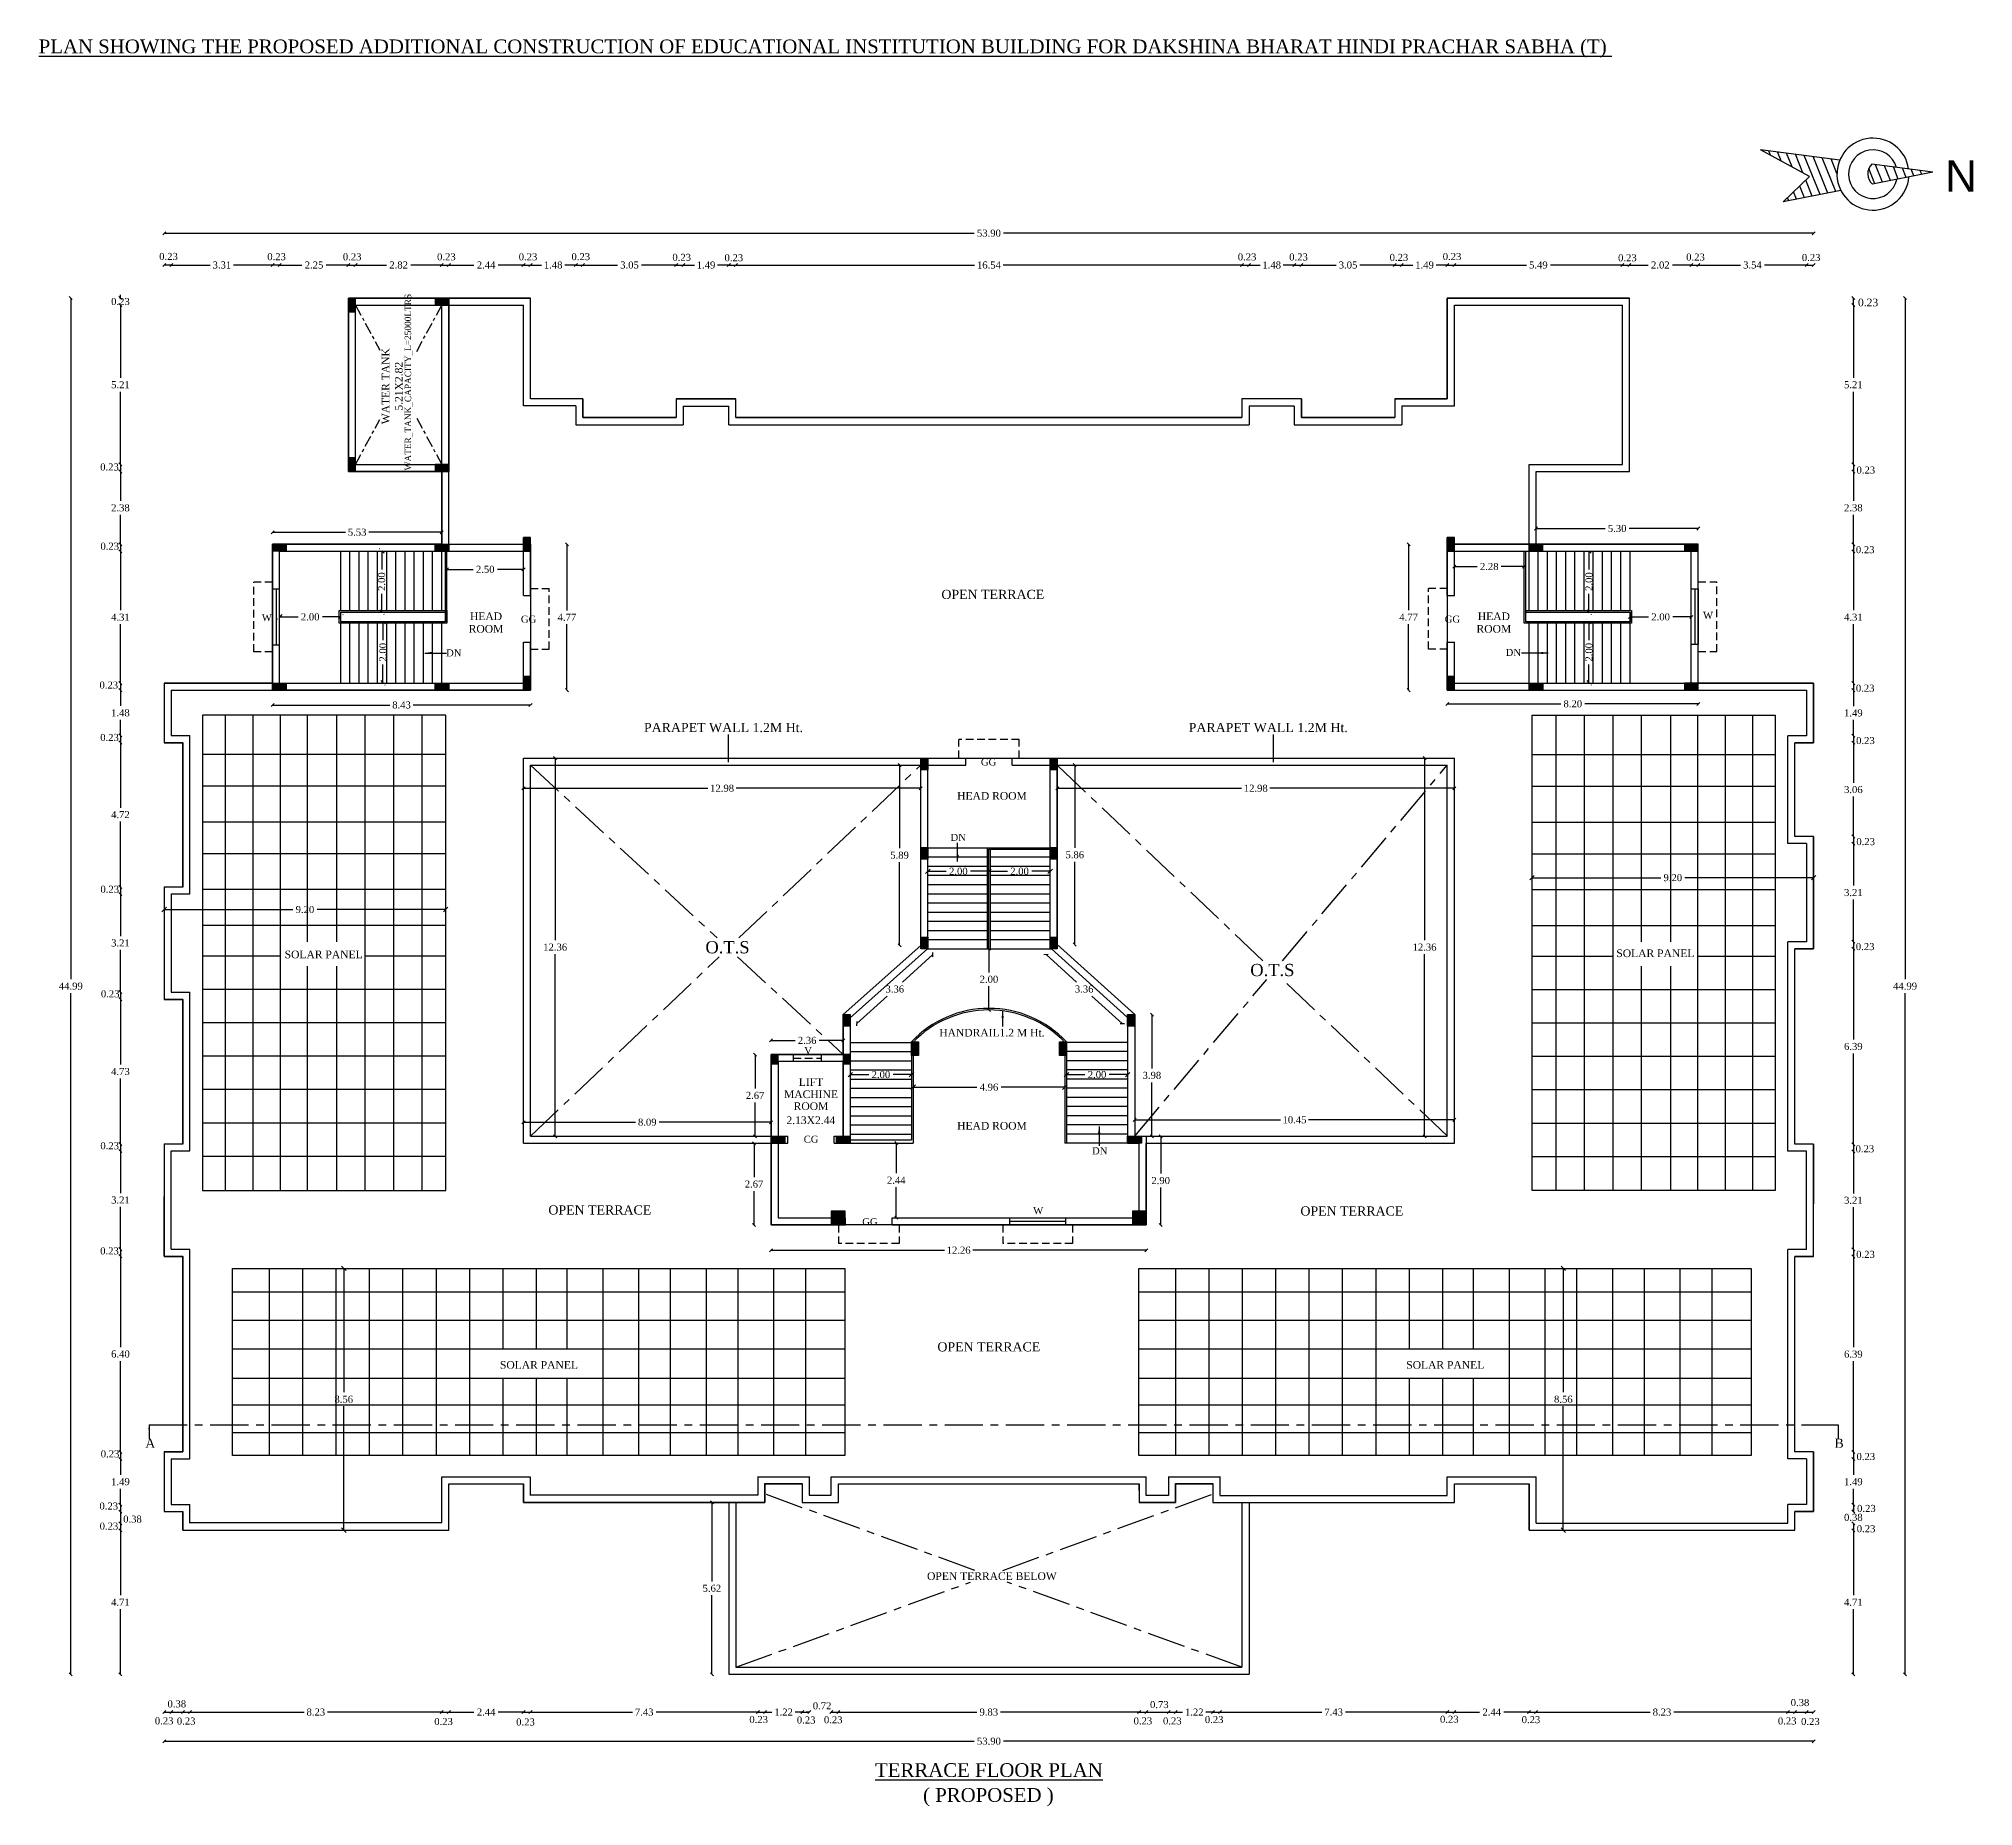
# Model space of a CAD drawing. Header units: metres. Extents: x -53 to 471, y -924 to -843.
# Drawn here: x 291.7 to 354.9, y -923.7 to -865.9 of the extents above; entities that cross this region are included whole.
import ezdxf
from ezdxf.enums import TextEntityAlignment as Align

# ---------------------------------------------------------------- set-up
doc = ezdxf.new("R2010")
doc.units = ezdxf.units.M
doc.header["$MEASUREMENT"] = 0
doc.header["$PDMODE"] = 3
doc.linetypes.add('CENTER', pattern=[2, 1.25, -0.25, 0.25, -0.25])
doc.linetypes.add('HIDDEN', pattern=[0.375, 0.25, -0.125])
doc.layers.get('DEFPOINTS').update_dxf_attribs({"lineweight": 5})
for name, color, linetype in [('BLK_1_FLR_4_ROOF_AREA', 54, 'Continuous'), ('BLK_1_STAIR_HEADROOM', 1, 'Continuous'), ('BLK_1_TERRACESERVICE_UTILITYDISTANCE', 1, 'Continuous'), ('SOLAR_PANEL', 3, 'Continuous'), ('WATER_TANK_CALCULATION', 150, 'Continuous')]:
    doc.layers.add(name, color=color, linetype=linetype)
doc.styles.add('ED', font='romantic.ttf', dxfattribs={"width": 0.96})
doc.styles.add('Isa-', font='times.ttf')
doc.styles.get("Standard").update_dxf_attribs({"font": 'arial.ttf'})
doc.styles.add('STYLE2', font='times.ttf')
doc.dimstyles.new('Copy of ISO-25', dxfattribs={"dimscale": 0, "dimtxt": 0.23, "dimasz": 0.1, "dimexe": 1.25, "dimexo": 0.625, "dimgap": 0.11, "dimtad": 0, "dimtih": 1, "dimtoh": 1, "dimzin": 1, "dimdsep": 46, "dimtxsty": 'STYLE2', "dimblk": 'OBLIQUE', "dimcen": 0, "dimse1": 1, "dimse2": 1, "dimclrd": 1, "dimclrt": 3, "dimadec": 0, "dimazin": 2, "dimtfac": 1, "dimtix": 1, "dimtofl": 0, "dimtmove": 0, "dimatfit": 3, "dimfxl": 0, "dimtolj": 1, "dimarcsym": 0})
doc.dimstyles.new('ISO-25', dxfattribs={"dimscale": 0, "dimtxt": 0.23, "dimasz": 0.15, "dimexe": 1.25, "dimexo": 0.625, "dimgap": 0.11, "dimtad": 0, "dimtih": 1, "dimtoh": 1, "dimzin": 1, "dimdsep": 46, "dimtxsty": 'STYLE2', "dimblk": 'OBLIQUE', "dimcen": 0, "dimse1": 1, "dimse2": 1, "dimclrd": 1, "dimclrt": 3, "dimadec": 0, "dimazin": 2, "dimtfac": 1, "dimtix": 1, "dimtofl": 0, "dimtmove": 0, "dimatfit": 3, "dimfxl": 0, "dimtolj": 1, "dimarcsym": 0})

msp = doc.modelspace()

# ---------------------------------------------------------------- texts
at = {"color": 2, "lineweight": -3, "style": 'Isa-'}
for s, height, p in [('%%UPLAN SHOWING THE PROPOSED ADDITIONAL CONSTRUCTION OF EDUCATIONAL INSTITUTION BUILDING FOR DAKSHINA BHARAT HINDI PRACHAR SABHA (T) ', 0.45, (291.71882, -866.39579)), ('A', 0.3, (295.20095, -911.98525)), ('B', 0.3, (350.40339, -911.98525))]:
    msp.add_text(s, height=height, dxfattribs=at).set_placement(p)
at = {"color": 3, "lineweight": -3}
msp.add_text('N', height=1.02516, dxfattribs=at).set_placement((354.02116, -870.91617))
at = {"lineweight": -3, "style": 'Isa-'}
for s, p in [('WATER TANK', (303.18091, -877.2809)), ('5.21X2.82', (303.60982, -877.2809))]:
    msp.add_text(s, height=0.25, rotation=90, dxfattribs=at).set_placement(p, align=Align.CENTER)
for s, height, p in [('OPEN TERRACE', 0.3, (322.89889, -884.23673)), ('HEAD', 0.25, (306.3373, -884.92715)), ('HEAD', 0.25, (339.27117, -884.92715)), ('ROOM', 0.25, (306.3373, -885.33757)), ('ROOM', 0.25, (339.27117, -885.33757)), ('PARAPET WALL 1.2M Ht.', 0.3, (314.097, -888.5884)), ('PARAPET WALL 1.2M Ht.', 0.3, (331.89696, -888.5884)), ('HEAD ROOM', 0.25, (322.87054, -890.79757)), ('O.T.S', 0.4, (314.22764, -895.82119)), ('O.T.S', 0.4, (332.03223, -896.56546)), ('HANDRAIL1.2 M Ht. ', 0.25, (322.91511, -898.53915)), ('LIFT', 0.25, (316.95568, -900.15353)), ('MACHINE', 0.25, (316.95568, -900.55247)), ('ROOM', 0.25, (316.95568, -900.94213)), ('2.13X2.44', 0.25, (316.95094, -901.40173)), ('HEAD ROOM', 0.25, (322.87054, -901.58329)), ('OPEN TERRACE', 0.3, (310.05577, -904.35967)), ('OPEN TERRACE', 0.3, (334.6306, -904.39403)), ('OPEN TERRACE ', 0.3, (322.82441, -908.83482)), ('OPEN TERRACE BELOW', 0.25, (322.86803, -916.30563))]:
    msp.add_text(s, height=height, dxfattribs=at).set_placement(p, align=Align.CENTER)
at = {"color": 4, "style": 'Isa-'}
msp.add_text('W', height=0.23, rotation=360, dxfattribs=at).set_placement((299.17427, -884.9575), align=Align.CENTER)
msp.add_text('W', height=0.23, rotation=360, dxfattribs=at).set_placement((299.17427, -884.9575), align=Align.CENTER)
for s, p in [('GG', (307.72677, -885.01103)), ('GG', (337.91677, -885.01103)), ('W', (346.27067, -884.8832)), ('W', (346.27067, -884.8882)), ('DN', (305.28318, -886.11378)), ('GG', (322.75863, -889.68084))]:
    msp.add_text(s, height=0.23, dxfattribs=at).set_placement(p, align=Align.CENTER)
at = {"color": 4, "lineweight": -3, "style": 'Isa-'}
for s, p in [('DN', (339.90762, -886.09871)), ('V', (316.8622, -899.1158)), ('CG', (316.95979, -902.01327)), ('DN', (326.39152, -902.39242)), ('GG', (318.88186, -904.70793)), ('W', (324.38069, -904.34527))]:
    msp.add_text(s, height=0.23, dxfattribs=at).set_placement(p, align=Align.CENTER)
msp.add_text('DN', height=0.23, rotation=360, dxfattribs=at).set_placement((321.76696, -892.1461), align=Align.CENTER)
at = {"color": 6, "lineweight": -3, "style": 'Isa-'}
for p in [(299.7558, -895.98224), (343.2733, -895.94324), (306.7918, -909.40031), (336.4083, -909.40031)]:
    msp.add_text('SOLAR PANEL', height=0.25, dxfattribs=at).set_placement(p)
at = {"color": 2, "lineweight": -3, "style": 'Isa-'}
for s, p in [('%%UTERRACE FLOOR PLAN', (322.77057, -922.52064)), ('( PROPOSED )', (322.75288, -923.33494))]:
    msp.add_text(s, height=0.45, dxfattribs=at).set_placement(p, align=Align.MIDDLE_CENTER)
at = {"layer": 'WATER_TANK_CALCULATION', "color": 5, "linetype": 'ByBlock', "lineweight": -3, "insert": (303.68027, -880.03263), "char_height": 0.21, "width": 6.8667001, "attachment_point": 1, "rotation": 90, "style": 'ED'}
msp.add_mtext('WATER_TANK_CAPACITY_L=25000LTRS', dxfattribs=at)

# ---------------------------------------------------------------- blocks, each defined once
blk = doc.blocks.new('_Oblique')
at = {"color": 0, "linetype": 'ByBlock', "lineweight": -2}
blk.add_line((-0.5, -0.5), (0.5, 0.5), dxfattribs=at)
blk = doc.blocks.new('*D220')
at = {"color": 1, "lineweight": -2}
blk.add_line((351.018, -874.628), (351.018, -874.398), dxfattribs=at)
at = {"layer": 'DEFPOINTS', "color": 0}
for p in [(343.471, -874.628), (343.701, -874.398), (351.018, -874.398)]:
    blk.add_point(p, dxfattribs=at)
at = {"color": 1, "lineweight": -2, "xscale": 0.1, "yscale": 0.1, "zscale": 0.1}
for p, rotation in [((351.018, -874.398), 90), ((351.018, -874.628), 270)]:
    blk.add_blockref('_Oblique', p, dxfattribs=dict(at, rotation=rotation))
at = {"color": 3, "lineweight": 25, "insert": (351.5, -874.545), "char_height": 0.25, "attachment_point": 5, "style": 'STYLE2'}
blk.add_mtext('\\A1;0.23', dxfattribs=at)
blk = doc.blocks.new('*D221')
at = {"color": 1, "lineweight": -2}
for p, q in [((320.291, -900.198), (322.374, -900.198)), ((325.254, -900.198), (323.17, -900.198))]:
    blk.add_line(p, q, dxfattribs=at)
at = {"layer": 'DEFPOINTS', "color": 0}
for p in [(320.291, -899.787), (325.254, -899.931), (325.254, -900.198)]:
    blk.add_point(p, dxfattribs=at)
at = {"color": 1, "lineweight": -2, "xscale": 0.15, "yscale": 0.15, "zscale": 0.15, "rotation": 180}
blk.add_blockref('_Oblique', (320.291, -900.198), dxfattribs=at)
at = {"color": 1, "lineweight": -2, "xscale": 0.15, "yscale": 0.15, "zscale": 0.15}
blk.add_blockref('_Oblique', (325.254, -900.198), dxfattribs=at)
at = {"color": 3, "lineweight": -3, "insert": (322.772, -900.198), "char_height": 0.23, "attachment_point": 5, "style": 'STYLE2'}
blk.add_mtext('\\A1;4.96', dxfattribs=at)
blk = doc.blocks.new('*D222')
at = {"color": 1, "lineweight": -2}
for p, q in [((325.304, -899.787), (325.906, -899.787)), ((327.304, -899.787), (326.701, -899.787))]:
    blk.add_line(p, q, dxfattribs=at)
at = {"layer": 'DEFPOINTS', "color": 0}
for p in [(325.304, -899.787), (327.304, -899.787), (327.304, -899.787)]:
    blk.add_point(p, dxfattribs=at)
at = {"color": 1, "lineweight": -2, "xscale": 0.15, "yscale": 0.15, "zscale": 0.15, "rotation": 180}
blk.add_blockref('_Oblique', (325.304, -899.787), dxfattribs=at)
at = {"color": 1, "lineweight": -2, "xscale": 0.15, "yscale": 0.15, "zscale": 0.15}
blk.add_blockref('_Oblique', (327.304, -899.787), dxfattribs=at)
at = {"color": 3, "lineweight": 25, "insert": (326.304, -899.787), "char_height": 0.23, "attachment_point": 5, "style": 'STYLE2'}
blk.add_mtext('\\A1;2.00', dxfattribs=at)
blk = doc.blocks.new('*D223')
at = {"color": 1, "lineweight": -2}
for p, q in [((318.241, -899.787), (318.843, -899.787)), ((320.241, -899.787), (319.638, -899.787))]:
    blk.add_line(p, q, dxfattribs=at)
at = {"layer": 'DEFPOINTS', "color": 0}
for p in [(318.241, -899.787), (320.241, -899.787), (320.241, -899.787)]:
    blk.add_point(p, dxfattribs=at)
at = {"color": 1, "lineweight": -2, "xscale": 0.15, "yscale": 0.15, "zscale": 0.15, "rotation": 180}
blk.add_blockref('_Oblique', (318.241, -899.787), dxfattribs=at)
at = {"color": 1, "lineweight": -2, "xscale": 0.15, "yscale": 0.15, "zscale": 0.15}
blk.add_blockref('_Oblique', (320.241, -899.787), dxfattribs=at)
at = {"color": 3, "lineweight": 25, "insert": (319.241, -899.787), "char_height": 0.23, "attachment_point": 5, "style": 'STYLE2'}
blk.add_mtext('\\A1;2.00', dxfattribs=at)
blk = doc.blocks.new('*D406')
at = {"color": 1, "lineweight": -2}
for p, q in [((322.772, -895.671), (322.772, -896.443)), ((322.772, -897.671), (322.772, -896.898))]:
    blk.add_line(p, q, dxfattribs=at)
at = {"layer": 'DEFPOINTS', "color": 0}
for p in [(322.717, -895.671), (322.772, -895.671), (322.772, -897.671)]:
    blk.add_point(p, dxfattribs=at)
at = {"color": 1, "lineweight": -2, "xscale": 0.1, "yscale": 0.1, "zscale": 0.1}
for p, rotation in [((322.772, -895.671), 90), ((322.772, -897.671), 270)]:
    blk.add_blockref('_Oblique', p, dxfattribs=dict(at, rotation=rotation))
at = {"color": 3, "lineweight": 25, "insert": (322.772, -896.671), "char_height": 0.23, "attachment_point": 5, "style": 'STYLE2'}
blk.add_mtext('\\A1;2.00', dxfattribs=at)
blk = doc.blocks.new('*D224')
at = {"color": 1, "lineweight": -2}
for p, q in [((307.561, -890.426), (313.589, -890.426)), ((320.542, -890.426), (314.514, -890.426))]:
    blk.add_line(p, q, dxfattribs=at)
at = {"layer": 'DEFPOINTS', "color": 0}
for p in [(307.561, -889.668), (320.542, -889.668), (320.542, -890.426)]:
    blk.add_point(p, dxfattribs=at)
at = {"color": 1, "lineweight": -2, "xscale": 0.1, "yscale": 0.1, "zscale": 0.1, "rotation": 180}
blk.add_blockref('_Oblique', (307.561, -890.426), dxfattribs=at)
at = {"color": 1, "lineweight": -2, "xscale": 0.1, "yscale": 0.1, "zscale": 0.1}
blk.add_blockref('_Oblique', (320.542, -890.426), dxfattribs=at)
at = {"color": 3, "lineweight": -3, "insert": (314.051, -890.426), "char_height": 0.23, "attachment_point": 5, "style": 'STYLE2'}
blk.add_mtext('\\A1;12.98', dxfattribs=at)
blk = doc.blocks.new('*D225')
at = {"color": 1, "lineweight": -2}
for p, q in [((308.597, -889.438), (308.597, -895.392)), ((308.597, -901.801), (308.597, -895.847))]:
    blk.add_line(p, q, dxfattribs=at)
at = {"layer": 'DEFPOINTS', "color": 0}
for p in [(307.791, -889.438), (307.791, -901.801), (308.597, -901.801)]:
    blk.add_point(p, dxfattribs=at)
at = {"color": 1, "lineweight": -2, "xscale": 0.1, "yscale": 0.1, "zscale": 0.1}
for p, rotation in [((308.597, -889.438), 90), ((308.597, -901.801), 270)]:
    blk.add_blockref('_Oblique', p, dxfattribs=dict(at, rotation=rotation))
at = {"color": 3, "lineweight": -3, "insert": (308.597, -895.619), "char_height": 0.23, "attachment_point": 5, "style": 'STYLE2'}
blk.add_mtext('\\A1;12.36', dxfattribs=at)
blk = doc.blocks.new('*D226')
at = {"color": 1, "lineweight": -2}
for p, q in [((325.002, -890.426), (331.029, -890.426)), ((337.981, -890.426), (331.954, -890.426))]:
    blk.add_line(p, q, dxfattribs=at)
at = {"layer": 'DEFPOINTS', "color": 0}
for p in [(325.002, -889.668), (337.981, -889.668), (325.002, -890.426)]:
    blk.add_point(p, dxfattribs=at)
at = {"color": 1, "lineweight": -2, "xscale": 0.1, "yscale": 0.1, "zscale": 0.1, "rotation": 180}
blk.add_blockref('_Oblique', (325.002, -890.426), dxfattribs=at)
at = {"color": 1, "lineweight": -2, "xscale": 0.1, "yscale": 0.1, "zscale": 0.1}
blk.add_blockref('_Oblique', (337.981, -890.426), dxfattribs=at)
at = {"color": 3, "lineweight": -3, "insert": (331.491, -890.426), "char_height": 0.23, "attachment_point": 5, "style": 'STYLE2'}
blk.add_mtext('\\A1;12.98', dxfattribs=at)
blk = doc.blocks.new('*D227')
at = {"color": 1, "lineweight": -2}
for p, q in [((337.007, -889.438), (337.007, -895.392)), ((337.007, -901.801), (337.007, -895.847))]:
    blk.add_line(p, q, dxfattribs=at)
at = {"layer": 'DEFPOINTS', "color": 0}
for p in [(337.751, -889.438), (337.007, -901.801), (337.751, -901.801)]:
    blk.add_point(p, dxfattribs=at)
at = {"color": 1, "lineweight": -2, "xscale": 0.1, "yscale": 0.1, "zscale": 0.1}
for p, rotation in [((337.007, -889.438), 90), ((337.007, -901.801), 270)]:
    blk.add_blockref('_Oblique', p, dxfattribs=dict(at, rotation=rotation))
at = {"color": 3, "lineweight": -3, "insert": (337.007, -895.619), "char_height": 0.23, "attachment_point": 5, "style": 'STYLE2'}
blk.add_mtext('\\A1;12.36', dxfattribs=at)
blk = doc.blocks.new('*D228')
at = {"color": 1, "lineweight": -2}
for p, q in [((327.534, -901.264), (332.296, -901.264)), ((337.981, -901.264), (333.218, -901.264))]:
    blk.add_line(p, q, dxfattribs=at)
at = {"layer": 'DEFPOINTS', "color": 0}
for p in [(337.981, -901.264), (327.534, -901.801), (337.981, -901.801)]:
    blk.add_point(p, dxfattribs=at)
at = {"color": 1, "lineweight": -2, "xscale": 0.1, "yscale": 0.1, "zscale": 0.1, "rotation": 180}
blk.add_blockref('_Oblique', (327.534, -901.264), dxfattribs=at)
at = {"color": 1, "lineweight": -2, "xscale": 0.1, "yscale": 0.1, "zscale": 0.1}
blk.add_blockref('_Oblique', (337.981, -901.264), dxfattribs=at)
at = {"color": 3, "lineweight": -3, "insert": (332.757, -901.264), "char_height": 0.23, "attachment_point": 5, "style": 'STYLE2'}
blk.add_mtext('\\A1;10.45', dxfattribs=at)
blk = doc.blocks.new('*D229')
at = {"color": 1, "lineweight": -2}
for p, q in [((307.561, -901.343), (311.216, -901.343)), ((315.651, -901.343), (311.995, -901.343))]:
    blk.add_line(p, q, dxfattribs=at)
at = {"layer": 'DEFPOINTS', "color": 0}
for p in [(315.651, -901.343), (307.561, -901.801), (315.651, -901.801)]:
    blk.add_point(p, dxfattribs=at)
at = {"color": 1, "lineweight": -2, "xscale": 0.1, "yscale": 0.1, "zscale": 0.1, "rotation": 180}
blk.add_blockref('_Oblique', (307.561, -901.343), dxfattribs=at)
at = {"color": 1, "lineweight": -2, "xscale": 0.1, "yscale": 0.1, "zscale": 0.1}
blk.add_blockref('_Oblique', (315.651, -901.343), dxfattribs=at)
at = {"color": 3, "lineweight": -3, "insert": (311.606, -901.343), "char_height": 0.23, "attachment_point": 5, "style": 'STYLE2'}
blk.add_mtext('\\A1;8.09', dxfattribs=at)
blk = doc.blocks.new('*D230')
at = {"color": 1, "lineweight": -2}
for p, q in [((319.851, -889.668), (319.851, -892.387)), ((319.851, -895.56), (319.851, -892.841))]:
    blk.add_line(p, q, dxfattribs=at)
at = {"layer": 'DEFPOINTS', "color": 0}
for p in [(319.851, -889.668), (320.542, -889.668), (320.542, -895.56)]:
    blk.add_point(p, dxfattribs=at)
at = {"color": 1, "lineweight": -2, "xscale": 0.1, "yscale": 0.1, "zscale": 0.1}
for p, rotation in [((319.851, -889.668), 90), ((319.851, -895.56), 270)]:
    blk.add_blockref('_Oblique', p, dxfattribs=dict(at, rotation=rotation))
at = {"color": 3, "lineweight": -3, "insert": (319.851, -892.614), "char_height": 0.23, "attachment_point": 5, "style": 'STYLE2'}
blk.add_mtext('\\A1;5.89', dxfattribs=at)
blk = doc.blocks.new('*D231')
at = {"color": 1, "lineweight": -2}
for p, q in [((325.577, -889.668), (325.577, -892.373)), ((325.577, -895.532), (325.577, -892.827))]:
    blk.add_line(p, q, dxfattribs=at)
at = {"layer": 'DEFPOINTS', "color": 0}
for p in [(325.002, -889.668), (325.002, -895.532), (325.577, -895.532)]:
    blk.add_point(p, dxfattribs=at)
at = {"color": 1, "lineweight": -2, "xscale": 0.1, "yscale": 0.1, "zscale": 0.1}
for p, rotation in [((325.577, -889.668), 90), ((325.577, -895.532), 270)]:
    blk.add_blockref('_Oblique', p, dxfattribs=dict(at, rotation=rotation))
at = {"color": 3, "lineweight": -3, "insert": (325.577, -892.6), "char_height": 0.23, "attachment_point": 5, "style": 'STYLE2'}
blk.add_mtext('\\A1;5.86', dxfattribs=at)
blk = doc.blocks.new('*D232')
at = {"color": 1, "lineweight": -2}
blk.add_line((296.051, -873.32), (295.821, -873.32), dxfattribs=at)
at = {"layer": 'DEFPOINTS', "color": 0}
for p in [(295.821, -873.32), (295.821, -887.3), (296.051, -887.218)]:
    blk.add_point(p, dxfattribs=at)
at = {"color": 1, "lineweight": -2, "xscale": 0.1, "yscale": 0.1, "zscale": 0.1, "rotation": 180}
blk.add_blockref('_Oblique', (295.821, -873.32), dxfattribs=at)
at = {"color": 1, "lineweight": -2, "xscale": 0.1, "yscale": 0.1, "zscale": 0.1}
blk.add_blockref('_Oblique', (296.051, -873.32), dxfattribs=at)
at = {"color": 3, "lineweight": 25, "insert": (295.96, -873.039), "char_height": 0.23, "attachment_point": 5, "style": 'STYLE2'}
blk.add_mtext('\\A1;0.23', dxfattribs=at)
blk = doc.blocks.new('*D233')
at = {"color": 1, "lineweight": -2}
for p, q in [((295.821, -872.279), (322.293, -872.279)), ((349.721, -872.279), (323.248, -872.279))]:
    blk.add_line(p, q, dxfattribs=at)
at = {"layer": 'DEFPOINTS', "color": 0}
for p in [(295.821, -872.279), (295.821, -886.988), (349.721, -886.988)]:
    blk.add_point(p, dxfattribs=at)
at = {"color": 1, "lineweight": -2, "xscale": 0.1, "yscale": 0.1, "zscale": 0.1, "rotation": 180}
blk.add_blockref('_Oblique', (295.821, -872.279), dxfattribs=at)
at = {"color": 1, "lineweight": -2, "xscale": 0.1, "yscale": 0.1, "zscale": 0.1}
blk.add_blockref('_Oblique', (349.721, -872.279), dxfattribs=at)
at = {"color": 3, "lineweight": 25, "insert": (322.771, -872.279), "char_height": 0.23, "attachment_point": 5, "style": 'STYLE2'}
blk.add_mtext('\\A1;53.90', dxfattribs=at)
blk = doc.blocks.new('*D407')
at = {"color": 1, "lineweight": -2}
for p, q in [((294.39, -874.628), (294.39, -877.006)), ((294.39, -879.838), (294.39, -877.461))]:
    blk.add_line(p, q, dxfattribs=at)
at = {"layer": 'DEFPOINTS', "color": 0}
for p in [(302.071, -874.628), (294.39, -879.838), (302.687, -879.838)]:
    blk.add_point(p, dxfattribs=at)
at = {"color": 1, "lineweight": -2, "xscale": 0.1, "yscale": 0.1, "zscale": 0.1}
for p, rotation in [((294.39, -874.628), 90), ((294.39, -879.838), 270)]:
    blk.add_blockref('_Oblique', p, dxfattribs=dict(at, rotation=rotation))
at = {"color": 3, "lineweight": 25, "insert": (294.39, -877.233), "char_height": 0.23, "attachment_point": 5, "style": 'STYLE2'}
blk.add_mtext('\\A1;5.21', dxfattribs=at)
blk = doc.blocks.new('*D408')
at = {"color": 1, "lineweight": -2}
blk.add_line((294.39, -879.838), (294.39, -880.068), dxfattribs=at)
at = {"layer": 'DEFPOINTS', "color": 0}
for p in [(302.687, -879.838), (294.39, -880.068), (302.763, -880.068)]:
    blk.add_point(p, dxfattribs=at)
at = {"color": 1, "lineweight": -2, "xscale": 0.1, "yscale": 0.1, "zscale": 0.1}
for p, rotation in [((294.39, -879.838), 90), ((294.39, -880.068), 270)]:
    blk.add_blockref('_Oblique', p, dxfattribs=dict(at, rotation=rotation))
at = {"color": 3, "lineweight": 25, "insert": (294.033, -879.923), "char_height": 0.23, "attachment_point": 5, "style": 'STYLE2'}
blk.add_mtext('\\A1;0.23', dxfattribs=at)
blk = doc.blocks.new('*D409')
at = {"color": 1, "lineweight": -2}
for p, q in [((294.39, -880.068), (294.39, -881.031)), ((294.39, -882.448), (294.39, -881.486))]:
    blk.add_line(p, q, dxfattribs=at)
at = {"layer": 'DEFPOINTS', "color": 0}
for p in [(302.763, -880.068), (294.39, -882.448), (299.698, -882.448)]:
    blk.add_point(p, dxfattribs=at)
at = {"color": 1, "lineweight": -2, "xscale": 0.1, "yscale": 0.1, "zscale": 0.1}
for p, rotation in [((294.39, -880.068), 90), ((294.39, -882.448), 270)]:
    blk.add_blockref('_Oblique', p, dxfattribs=dict(at, rotation=rotation))
at = {"color": 3, "lineweight": 25, "insert": (294.39, -881.258), "char_height": 0.23, "attachment_point": 5, "style": 'STYLE2'}
blk.add_mtext('\\A1;2.38', dxfattribs=at)
blk = doc.blocks.new('*D410')
at = {"color": 1, "lineweight": -2}
blk.add_line((294.39, -882.448), (294.39, -882.678), dxfattribs=at)
at = {"layer": 'DEFPOINTS', "color": 0}
for p in [(299.698, -882.448), (294.39, -882.678), (299.959, -882.678)]:
    blk.add_point(p, dxfattribs=at)
at = {"color": 1, "lineweight": -2, "xscale": 0.1, "yscale": 0.1, "zscale": 0.1}
for p, rotation in [((294.39, -882.448), 90), ((294.39, -882.678), 270)]:
    blk.add_blockref('_Oblique', p, dxfattribs=dict(at, rotation=rotation))
at = {"color": 3, "lineweight": 25, "insert": (294.041, -882.513), "char_height": 0.23, "attachment_point": 5, "style": 'STYLE2'}
blk.add_mtext('\\A1;0.23', dxfattribs=at)
blk = doc.blocks.new('*D411')
at = {"color": 1, "lineweight": -2}
for p, q in [((294.39, -882.678), (294.39, -884.606)), ((294.39, -886.988), (294.39, -885.061))]:
    blk.add_line(p, q, dxfattribs=at)
at = {"layer": 'DEFPOINTS', "color": 0}
for p in [(299.959, -882.678), (294.39, -886.988), (299.591, -886.988)]:
    blk.add_point(p, dxfattribs=at)
at = {"color": 1, "lineweight": -2, "xscale": 0.1, "yscale": 0.1, "zscale": 0.1}
for p, rotation in [((294.39, -882.678), 90), ((294.39, -886.988), 270)]:
    blk.add_blockref('_Oblique', p, dxfattribs=dict(at, rotation=rotation))
at = {"color": 3, "lineweight": 25, "insert": (294.39, -884.833), "char_height": 0.23, "attachment_point": 5, "style": 'STYLE2'}
blk.add_mtext('\\A1;4.31', dxfattribs=at)
blk = doc.blocks.new('*D412')
at = {"color": 1, "lineweight": -2}
blk.add_line((294.39, -886.988), (294.39, -887.218), dxfattribs=at)
at = {"layer": 'DEFPOINTS', "color": 0}
for p in [(294.39, -887.218), (297.303, -887.218), (299.591, -886.988)]:
    blk.add_point(p, dxfattribs=at)
at = {"color": 1, "lineweight": -2, "xscale": 0.1, "yscale": 0.1, "zscale": 0.1}
for p, rotation in [((294.39, -886.988), 90), ((294.39, -887.218), 270)]:
    blk.add_blockref('_Oblique', p, dxfattribs=dict(at, rotation=rotation))
at = {"color": 3, "lineweight": 25, "insert": (294.01, -887.054), "char_height": 0.23, "attachment_point": 5, "style": 'STYLE2'}
blk.add_mtext('\\A1;0.23', dxfattribs=at)
blk = doc.blocks.new('*D413')
at = {"color": 1, "lineweight": -2}
for p, q in [((294.39, -887.218), (294.39, -887.731)), ((294.39, -888.698), (294.39, -888.186))]:
    blk.add_line(p, q, dxfattribs=at)
at = {"layer": 'DEFPOINTS', "color": 0}
for p in [(297.303, -887.218), (294.39, -888.698), (296.154, -888.698)]:
    blk.add_point(p, dxfattribs=at)
at = {"color": 1, "lineweight": -2, "xscale": 0.1, "yscale": 0.1, "zscale": 0.1}
for p, rotation in [((294.39, -887.218), 90), ((294.39, -888.698), 270)]:
    blk.add_blockref('_Oblique', p, dxfattribs=dict(at, rotation=rotation))
at = {"color": 3, "lineweight": 25, "insert": (294.39, -887.958), "char_height": 0.23, "attachment_point": 5, "style": 'STYLE2'}
blk.add_mtext('\\A1;1.48', dxfattribs=at)
blk = doc.blocks.new('*D414')
at = {"color": 1, "lineweight": -2}
blk.add_line((294.39, -888.698), (294.39, -888.928), dxfattribs=at)
at = {"layer": 'DEFPOINTS', "color": 0}
for p in [(296.154, -888.698), (294.39, -888.928), (296.194, -888.928)]:
    blk.add_point(p, dxfattribs=at)
at = {"color": 1, "lineweight": -2, "xscale": 0.1, "yscale": 0.1, "zscale": 0.1}
for p, rotation in [((294.39, -888.698), 90), ((294.39, -888.928), 270)]:
    blk.add_blockref('_Oblique', p, dxfattribs=dict(at, rotation=rotation))
at = {"color": 3, "lineweight": 25, "insert": (294.034, -888.764), "char_height": 0.23, "attachment_point": 5, "style": 'STYLE2'}
blk.add_mtext('\\A1;0.23', dxfattribs=at)
blk = doc.blocks.new('*D415')
at = {"color": 1, "lineweight": -2}
for p, q in [((294.39, -888.928), (294.39, -891.061)), ((294.39, -893.648), (294.39, -891.516))]:
    blk.add_line(p, q, dxfattribs=at)
at = {"layer": 'DEFPOINTS', "color": 0}
for p in [(296.194, -888.928), (294.39, -893.648), (295.821, -893.648)]:
    blk.add_point(p, dxfattribs=at)
at = {"color": 1, "lineweight": -2, "xscale": 0.1, "yscale": 0.1, "zscale": 0.1}
for p, rotation in [((294.39, -888.928), 90), ((294.39, -893.648), 270)]:
    blk.add_blockref('_Oblique', p, dxfattribs=dict(at, rotation=rotation))
at = {"color": 3, "lineweight": 25, "insert": (294.39, -891.288), "char_height": 0.23, "attachment_point": 5, "style": 'STYLE2'}
blk.add_mtext('\\A1;4.72', dxfattribs=at)
blk = doc.blocks.new('*D416')
at = {"color": 1, "lineweight": -2}
blk.add_line((294.39, -893.648), (294.39, -893.878), dxfattribs=at)
at = {"layer": 'DEFPOINTS', "color": 0}
for p in [(294.39, -893.878), (295.821, -893.648), (296.051, -893.878)]:
    blk.add_point(p, dxfattribs=at)
at = {"color": 1, "lineweight": -2, "xscale": 0.1, "yscale": 0.1, "zscale": 0.1}
for p, rotation in [((294.39, -893.648), 90), ((294.39, -893.878), 270)]:
    blk.add_blockref('_Oblique', p, dxfattribs=dict(at, rotation=rotation))
at = {"color": 3, "lineweight": 25, "insert": (294.041, -893.728), "char_height": 0.23, "attachment_point": 5, "style": 'STYLE2'}
blk.add_mtext('\\A1;0.23', dxfattribs=at)
blk = doc.blocks.new('*D417')
at = {"color": 1, "lineweight": -2}
for p, q in [((294.39, -893.878), (294.39, -895.256)), ((294.39, -897.088), (294.39, -895.711))]:
    blk.add_line(p, q, dxfattribs=at)
at = {"layer": 'DEFPOINTS', "color": 0}
for p in [(296.051, -893.878), (294.39, -897.088), (296.051, -897.088)]:
    blk.add_point(p, dxfattribs=at)
at = {"color": 1, "lineweight": -2, "xscale": 0.1, "yscale": 0.1, "zscale": 0.1}
for p, rotation in [((294.39, -893.878), 90), ((294.39, -897.088), 270)]:
    blk.add_blockref('_Oblique', p, dxfattribs=dict(at, rotation=rotation))
at = {"color": 3, "lineweight": 25, "insert": (294.39, -895.483), "char_height": 0.23, "attachment_point": 5, "style": 'STYLE2'}
blk.add_mtext('\\A1;3.21', dxfattribs=at)
blk = doc.blocks.new('*D418')
at = {"color": 1, "lineweight": -2}
blk.add_line((294.39, -897.088), (294.39, -897.318), dxfattribs=at)
at = {"layer": 'DEFPOINTS', "color": 0}
for p in [(294.39, -897.318), (295.821, -897.318), (296.051, -897.088)]:
    blk.add_point(p, dxfattribs=at)
at = {"color": 1, "lineweight": -2, "xscale": 0.1, "yscale": 0.1, "zscale": 0.1}
for p, rotation in [((294.39, -897.088), 90), ((294.39, -897.318), 270)]:
    blk.add_blockref('_Oblique', p, dxfattribs=dict(at, rotation=rotation))
at = {"color": 3, "lineweight": 25, "insert": (294.056, -897.147), "char_height": 0.23, "attachment_point": 5, "style": 'STYLE2'}
blk.add_mtext('\\A1;0.23', dxfattribs=at)
blk = doc.blocks.new('*D419')
at = {"color": 1, "lineweight": -2}
for p, q in [((294.39, -897.318), (294.39, -899.457)), ((294.39, -902.051), (294.39, -899.912))]:
    blk.add_line(p, q, dxfattribs=at)
at = {"layer": 'DEFPOINTS', "color": 0}
for p in [(295.821, -897.318), (294.39, -902.051), (295.821, -902.051)]:
    blk.add_point(p, dxfattribs=at)
at = {"color": 1, "lineweight": -2, "xscale": 0.1, "yscale": 0.1, "zscale": 0.1}
for p, rotation in [((294.39, -897.318), 90), ((294.39, -902.051), 270)]:
    blk.add_blockref('_Oblique', p, dxfattribs=dict(at, rotation=rotation))
at = {"color": 3, "lineweight": 25, "insert": (294.39, -899.684), "char_height": 0.23, "attachment_point": 5, "style": 'STYLE2'}
blk.add_mtext('\\A1;4.73', dxfattribs=at)
blk = doc.blocks.new('*D420')
at = {"color": 1, "lineweight": -2}
blk.add_line((294.39, -902.051), (294.39, -902.281), dxfattribs=at)
at = {"layer": 'DEFPOINTS', "color": 0}
for p in [(295.821, -902.051), (294.39, -902.281), (296.051, -902.281)]:
    blk.add_point(p, dxfattribs=at)
at = {"color": 1, "lineweight": -2, "xscale": 0.1, "yscale": 0.1, "zscale": 0.1}
for p, rotation in [((294.39, -902.051), 90), ((294.39, -902.281), 270)]:
    blk.add_blockref('_Oblique', p, dxfattribs=dict(at, rotation=rotation))
at = {"color": 3, "lineweight": 25, "insert": (294.038, -902.113), "char_height": 0.23, "attachment_point": 5, "style": 'STYLE2'}
blk.add_mtext('\\A1;0.23', dxfattribs=at)
blk = doc.blocks.new('*D421')
at = {"color": 1, "lineweight": -2}
for p, q in [((294.39, -902.281), (294.39, -903.658)), ((294.39, -905.491), (294.39, -904.113))]:
    blk.add_line(p, q, dxfattribs=at)
at = {"layer": 'DEFPOINTS', "color": 0}
for p in [(296.051, -902.281), (294.39, -905.491), (296.051, -905.491)]:
    blk.add_point(p, dxfattribs=at)
at = {"color": 1, "lineweight": -2, "xscale": 0.1, "yscale": 0.1, "zscale": 0.1}
for p, rotation in [((294.39, -902.281), 90), ((294.39, -905.491), 270)]:
    blk.add_blockref('_Oblique', p, dxfattribs=dict(at, rotation=rotation))
at = {"color": 3, "lineweight": 25, "insert": (294.39, -903.886), "char_height": 0.23, "attachment_point": 5, "style": 'STYLE2'}
blk.add_mtext('\\A1;3.21', dxfattribs=at)
blk = doc.blocks.new('*D422')
at = {"color": 1, "lineweight": -2}
blk.add_line((294.39, -905.491), (294.39, -905.721), dxfattribs=at)
at = {"layer": 'DEFPOINTS', "color": 0}
for p in [(294.39, -905.721), (295.821, -905.721), (296.051, -905.491)]:
    blk.add_point(p, dxfattribs=at)
at = {"color": 1, "lineweight": -2, "xscale": 0.1, "yscale": 0.1, "zscale": 0.1}
for p, rotation in [((294.39, -905.491), 90), ((294.39, -905.721), 270)]:
    blk.add_blockref('_Oblique', p, dxfattribs=dict(at, rotation=rotation))
at = {"color": 3, "lineweight": 25, "insert": (294.033, -905.551), "char_height": 0.23, "attachment_point": 5, "style": 'STYLE2'}
blk.add_mtext('\\A1;0.23', dxfattribs=at)
blk = doc.blocks.new('*D423')
at = {"color": 1, "lineweight": -2}
for p, q in [((294.39, -905.721), (294.39, -908.693)), ((294.39, -912.121), (294.39, -909.148))]:
    blk.add_line(p, q, dxfattribs=at)
at = {"layer": 'DEFPOINTS', "color": 0}
for p in [(295.821, -905.721), (294.39, -912.121), (295.821, -912.121)]:
    blk.add_point(p, dxfattribs=at)
at = {"color": 1, "lineweight": -2, "xscale": 0.1, "yscale": 0.1, "zscale": 0.1}
for p, rotation in [((294.39, -905.721), 90), ((294.39, -912.121), 270)]:
    blk.add_blockref('_Oblique', p, dxfattribs=dict(at, rotation=rotation))
at = {"color": 3, "lineweight": 25, "insert": (294.39, -908.921), "char_height": 0.23, "attachment_point": 5, "style": 'STYLE2'}
blk.add_mtext('\\A1;6.40', dxfattribs=at)
blk = doc.blocks.new('*D424')
at = {"color": 1, "lineweight": -2}
blk.add_line((294.39, -912.121), (294.39, -912.351), dxfattribs=at)
at = {"layer": 'DEFPOINTS', "color": 0}
for p in [(295.821, -912.121), (294.39, -912.351), (296.051, -912.351)]:
    blk.add_point(p, dxfattribs=at)
at = {"color": 1, "lineweight": -2, "xscale": 0.1, "yscale": 0.1, "zscale": 0.1}
for p, rotation in [((294.39, -912.121), 90), ((294.39, -912.351), 270)]:
    blk.add_blockref('_Oblique', p, dxfattribs=dict(at, rotation=rotation))
at = {"color": 3, "lineweight": 25, "insert": (294.05, -912.187), "char_height": 0.23, "attachment_point": 5, "style": 'STYLE2'}
blk.add_mtext('\\A1;0.23', dxfattribs=at)
blk = doc.blocks.new('*D425')
at = {"color": 1, "lineweight": -2}
for p, q in [((294.39, -912.351), (294.39, -912.868)), ((294.39, -913.841), (294.39, -913.323))]:
    blk.add_line(p, q, dxfattribs=at)
at = {"layer": 'DEFPOINTS', "color": 0}
for p in [(296.051, -912.351), (294.39, -913.841), (296.051, -913.841)]:
    blk.add_point(p, dxfattribs=at)
at = {"color": 1, "lineweight": -2, "xscale": 0.1, "yscale": 0.1, "zscale": 0.1}
for p, rotation in [((294.39, -912.351), 90), ((294.39, -913.841), 270)]:
    blk.add_blockref('_Oblique', p, dxfattribs=dict(at, rotation=rotation))
at = {"color": 3, "lineweight": 25, "insert": (294.39, -913.096), "char_height": 0.23, "attachment_point": 5, "style": 'STYLE2'}
blk.add_mtext('\\A1;1.49', dxfattribs=at)
blk = doc.blocks.new('*D426')
at = {"color": 1, "lineweight": -2}
blk.add_line((294.39, -913.841), (294.39, -914.071), dxfattribs=at)
at = {"layer": 'DEFPOINTS', "color": 0}
for p in [(294.39, -914.071), (295.821, -914.071), (296.051, -913.841)]:
    blk.add_point(p, dxfattribs=at)
at = {"color": 1, "lineweight": -2, "xscale": 0.1, "yscale": 0.1, "zscale": 0.1}
for p, rotation in [((294.39, -913.841), 90), ((294.39, -914.071), 270)]:
    blk.add_blockref('_Oblique', p, dxfattribs=dict(at, rotation=rotation))
at = {"color": 3, "lineweight": 25, "insert": (294.008, -913.892), "char_height": 0.23, "attachment_point": 5, "style": 'STYLE2'}
blk.add_mtext('\\A1;0.23', dxfattribs=at)
blk = doc.blocks.new('*D427')
at = {"color": 1, "lineweight": -2}
blk.add_line((294.39, -914.071), (294.39, -914.451), dxfattribs=at)
at = {"layer": 'DEFPOINTS', "color": 0}
for p in [(295.821, -914.071), (294.39, -914.451), (296.661, -914.451)]:
    blk.add_point(p, dxfattribs=at)
at = {"color": 1, "lineweight": -2, "xscale": 0.1, "yscale": 0.1, "zscale": 0.1}
for p, rotation in [((294.39, -914.071), 90), ((294.39, -914.451), 270)]:
    blk.add_blockref('_Oblique', p, dxfattribs=dict(at, rotation=rotation))
at = {"color": 3, "lineweight": 25, "insert": (294.784, -914.318), "char_height": 0.23, "attachment_point": 5, "style": 'STYLE2'}
blk.add_mtext('\\A1;0.38', dxfattribs=at)
blk = doc.blocks.new('*D428')
at = {"color": 1, "lineweight": -2}
blk.add_line((294.39, -914.451), (294.39, -914.681), dxfattribs=at)
at = {"layer": 'DEFPOINTS', "color": 0}
for p in [(294.39, -914.681), (296.431, -914.681), (296.661, -914.451)]:
    blk.add_point(p, dxfattribs=at)
at = {"color": 1, "lineweight": -2, "xscale": 0.1, "yscale": 0.1, "zscale": 0.1}
for p, rotation in [((294.39, -914.451), 90), ((294.39, -914.681), 270)]:
    blk.add_blockref('_Oblique', p, dxfattribs=dict(at, rotation=rotation))
at = {"color": 3, "lineweight": 25, "insert": (294.015, -914.549), "char_height": 0.23, "attachment_point": 5, "style": 'STYLE2'}
blk.add_mtext('\\A1;0.23', dxfattribs=at)
blk = doc.blocks.new('*D429')
at = {"color": 1, "lineweight": -2}
for p, q in [((296.051, -873.32), (297.326, -873.32)), ((299.361, -873.32), (298.085, -873.32))]:
    blk.add_line(p, q, dxfattribs=at)
at = {"layer": 'DEFPOINTS', "color": 0}
for p in [(299.361, -873.32), (299.361, -882.894), (296.051, -887.218)]:
    blk.add_point(p, dxfattribs=at)
at = {"color": 1, "lineweight": -2, "xscale": 0.1, "yscale": 0.1, "zscale": 0.1, "rotation": 180}
blk.add_blockref('_Oblique', (296.051, -873.32), dxfattribs=at)
at = {"color": 1, "lineweight": -2, "xscale": 0.1, "yscale": 0.1, "zscale": 0.1}
blk.add_blockref('_Oblique', (299.361, -873.32), dxfattribs=at)
at = {"color": 3, "lineweight": 25, "insert": (297.706, -873.32), "char_height": 0.23, "attachment_point": 5, "style": 'STYLE2'}
blk.add_mtext('\\A1;3.31', dxfattribs=at)
blk = doc.blocks.new('*D430')
at = {"color": 1, "lineweight": -2}
blk.add_line((301.841, -873.32), (302.071, -873.32), dxfattribs=at)
at = {"layer": 'DEFPOINTS', "color": 0}
for p in [(302.071, -873.32), (301.841, -875.174), (302.071, -875.218)]:
    blk.add_point(p, dxfattribs=at)
at = {"color": 1, "lineweight": -2, "xscale": 0.1, "yscale": 0.1, "zscale": 0.1, "rotation": 180}
blk.add_blockref('_Oblique', (301.841, -873.32), dxfattribs=at)
at = {"color": 1, "lineweight": -2, "xscale": 0.1, "yscale": 0.1, "zscale": 0.1}
blk.add_blockref('_Oblique', (302.071, -873.32), dxfattribs=at)
at = {"color": 3, "lineweight": 25, "insert": (301.963, -873.053), "char_height": 0.23, "attachment_point": 5, "style": 'STYLE2'}
blk.add_mtext('\\A1;0.23', dxfattribs=at)
blk = doc.blocks.new('*D431')
at = {"color": 1, "lineweight": -2}
for p, q in [((302.071, -873.32), (303.084, -873.32)), ((304.891, -873.32), (303.877, -873.32))]:
    blk.add_line(p, q, dxfattribs=at)
at = {"layer": 'DEFPOINTS', "color": 0}
for p in [(304.891, -873.32), (302.071, -875.218), (304.891, -874.961)]:
    blk.add_point(p, dxfattribs=at)
at = {"color": 1, "lineweight": -2, "xscale": 0.1, "yscale": 0.1, "zscale": 0.1, "rotation": 180}
blk.add_blockref('_Oblique', (302.071, -873.32), dxfattribs=at)
at = {"color": 1, "lineweight": -2, "xscale": 0.1, "yscale": 0.1, "zscale": 0.1}
blk.add_blockref('_Oblique', (304.891, -873.32), dxfattribs=at)
at = {"color": 3, "lineweight": 25, "insert": (303.481, -873.32), "char_height": 0.23, "attachment_point": 5, "style": 'STYLE2'}
blk.add_mtext('\\A1;2.82', dxfattribs=at)
blk = doc.blocks.new('*D432')
at = {"color": 1, "lineweight": -2}
blk.add_line((304.891, -873.32), (305.121, -873.32), dxfattribs=at)
at = {"layer": 'DEFPOINTS', "color": 0}
for p in [(305.121, -873.32), (304.891, -874.961), (305.121, -875.023)]:
    blk.add_point(p, dxfattribs=at)
at = {"color": 1, "lineweight": -2, "xscale": 0.1, "yscale": 0.1, "zscale": 0.1, "rotation": 180}
blk.add_blockref('_Oblique', (304.891, -873.32), dxfattribs=at)
at = {"color": 1, "lineweight": -2, "xscale": 0.1, "yscale": 0.1, "zscale": 0.1}
blk.add_blockref('_Oblique', (305.121, -873.32), dxfattribs=at)
at = {"color": 3, "lineweight": 25, "insert": (305.041, -873.052), "char_height": 0.23, "attachment_point": 5, "style": 'STYLE2'}
blk.add_mtext('\\A1;0.23', dxfattribs=at)
blk = doc.blocks.new('*D433')
at = {"color": 1, "lineweight": -2}
for p, q in [((305.121, -873.32), (305.943, -873.32)), ((307.561, -873.32), (306.738, -873.32))]:
    blk.add_line(p, q, dxfattribs=at)
at = {"layer": 'DEFPOINTS', "color": 0}
for p in [(307.561, -873.32), (307.561, -874.934), (305.121, -875.023)]:
    blk.add_point(p, dxfattribs=at)
at = {"color": 1, "lineweight": -2, "xscale": 0.1, "yscale": 0.1, "zscale": 0.1, "rotation": 180}
blk.add_blockref('_Oblique', (305.121, -873.32), dxfattribs=at)
at = {"color": 1, "lineweight": -2, "xscale": 0.1, "yscale": 0.1, "zscale": 0.1}
blk.add_blockref('_Oblique', (307.561, -873.32), dxfattribs=at)
at = {"color": 3, "lineweight": 25, "insert": (306.341, -873.32), "char_height": 0.23, "attachment_point": 5, "style": 'STYLE2'}
blk.add_mtext('\\A1;2.44', dxfattribs=at)
blk = doc.blocks.new('*D434')
at = {"color": 1, "lineweight": -2}
blk.add_line((307.561, -873.32), (307.791, -873.32), dxfattribs=at)
at = {"layer": 'DEFPOINTS', "color": 0}
for p in [(307.791, -873.32), (307.561, -874.934), (307.791, -874.945)]:
    blk.add_point(p, dxfattribs=at)
at = {"color": 1, "lineweight": -2, "xscale": 0.1, "yscale": 0.1, "zscale": 0.1, "rotation": 180}
blk.add_blockref('_Oblique', (307.561, -873.32), dxfattribs=at)
at = {"color": 1, "lineweight": -2, "xscale": 0.1, "yscale": 0.1, "zscale": 0.1}
blk.add_blockref('_Oblique', (307.791, -873.32), dxfattribs=at)
at = {"color": 3, "lineweight": 25, "insert": (307.709, -873.052), "char_height": 0.23, "attachment_point": 5, "style": 'STYLE2'}
blk.add_mtext('\\A1;0.23', dxfattribs=at)
blk = doc.blocks.new('*D435')
at = {"color": 1, "lineweight": -2}
for p, q in [((307.791, -873.32), (308.153, -873.32)), ((309.271, -873.32), (308.908, -873.32))]:
    blk.add_line(p, q, dxfattribs=at)
at = {"layer": 'DEFPOINTS', "color": 0}
for p in [(309.271, -873.32), (307.791, -874.945), (309.271, -877.918)]:
    blk.add_point(p, dxfattribs=at)
at = {"color": 1, "lineweight": -2, "xscale": 0.1, "yscale": 0.1, "zscale": 0.1, "rotation": 180}
blk.add_blockref('_Oblique', (307.791, -873.32), dxfattribs=at)
at = {"color": 1, "lineweight": -2, "xscale": 0.1, "yscale": 0.1, "zscale": 0.1}
blk.add_blockref('_Oblique', (309.271, -873.32), dxfattribs=at)
at = {"color": 3, "lineweight": 25, "insert": (308.531, -873.32), "char_height": 0.23, "attachment_point": 5, "style": 'STYLE2'}
blk.add_mtext('\\A1;1.48', dxfattribs=at)
blk = doc.blocks.new('*D436')
at = {"color": 1, "lineweight": -2}
blk.add_line((309.271, -873.32), (309.501, -873.32), dxfattribs=at)
at = {"layer": 'DEFPOINTS', "color": 0}
for p in [(309.501, -873.32), (309.271, -877.918), (309.501, -877.688)]:
    blk.add_point(p, dxfattribs=at)
at = {"color": 1, "lineweight": -2, "xscale": 0.1, "yscale": 0.1, "zscale": 0.1, "rotation": 180}
blk.add_blockref('_Oblique', (309.271, -873.32), dxfattribs=at)
at = {"color": 1, "lineweight": -2, "xscale": 0.1, "yscale": 0.1, "zscale": 0.1}
blk.add_blockref('_Oblique', (309.501, -873.32), dxfattribs=at)
at = {"color": 3, "lineweight": 25, "insert": (309.433, -873.047), "char_height": 0.23, "attachment_point": 5, "style": 'STYLE2'}
blk.add_mtext('\\A1;0.23', dxfattribs=at)
blk = doc.blocks.new('*D437')
at = {"color": 1, "lineweight": -2}
for p, q in [((309.501, -873.32), (310.636, -873.32)), ((312.551, -873.32), (311.415, -873.32))]:
    blk.add_line(p, q, dxfattribs=at)
at = {"layer": 'DEFPOINTS', "color": 0}
for p in [(312.551, -873.32), (309.501, -877.688), (312.551, -877.698)]:
    blk.add_point(p, dxfattribs=at)
at = {"color": 1, "lineweight": -2, "xscale": 0.1, "yscale": 0.1, "zscale": 0.1, "rotation": 180}
blk.add_blockref('_Oblique', (309.501, -873.32), dxfattribs=at)
at = {"color": 1, "lineweight": -2, "xscale": 0.1, "yscale": 0.1, "zscale": 0.1}
blk.add_blockref('_Oblique', (312.551, -873.32), dxfattribs=at)
at = {"color": 3, "lineweight": 25, "insert": (311.026, -873.32), "char_height": 0.23, "attachment_point": 5, "style": 'STYLE2'}
blk.add_mtext('\\A1;3.05', dxfattribs=at)
blk = doc.blocks.new('*D438')
at = {"color": 1, "lineweight": -2}
blk.add_line((312.551, -873.32), (312.781, -873.32), dxfattribs=at)
at = {"layer": 'DEFPOINTS', "color": 0}
for p in [(312.781, -873.32), (312.551, -877.698), (312.781, -877.928)]:
    blk.add_point(p, dxfattribs=at)
at = {"color": 1, "lineweight": -2, "xscale": 0.1, "yscale": 0.1, "zscale": 0.1, "rotation": 180}
blk.add_blockref('_Oblique', (312.551, -873.32), dxfattribs=at)
at = {"color": 1, "lineweight": -2, "xscale": 0.1, "yscale": 0.1, "zscale": 0.1}
blk.add_blockref('_Oblique', (312.781, -873.32), dxfattribs=at)
at = {"color": 3, "lineweight": 25, "insert": (312.731, -873.069), "char_height": 0.23, "attachment_point": 5, "style": 'STYLE2'}
blk.add_mtext('\\A1;0.23', dxfattribs=at)
blk = doc.blocks.new('*D439')
at = {"color": 1, "lineweight": -2}
for p, q in [((312.781, -873.32), (313.146, -873.32)), ((314.271, -873.32), (313.906, -873.32))]:
    blk.add_line(p, q, dxfattribs=at)
at = {"layer": 'DEFPOINTS', "color": 0}
for p in [(314.271, -873.32), (312.781, -877.928), (314.271, -877.928)]:
    blk.add_point(p, dxfattribs=at)
at = {"color": 1, "lineweight": -2, "xscale": 0.1, "yscale": 0.1, "zscale": 0.1, "rotation": 180}
blk.add_blockref('_Oblique', (312.781, -873.32), dxfattribs=at)
at = {"color": 1, "lineweight": -2, "xscale": 0.1, "yscale": 0.1, "zscale": 0.1}
blk.add_blockref('_Oblique', (314.271, -873.32), dxfattribs=at)
at = {"color": 3, "lineweight": 25, "insert": (313.526, -873.32), "char_height": 0.23, "attachment_point": 5, "style": 'STYLE2'}
blk.add_mtext('\\A1;1.49', dxfattribs=at)
blk = doc.blocks.new('*D440')
at = {"color": 1, "lineweight": -2}
blk.add_line((314.271, -873.32), (314.501, -873.32), dxfattribs=at)
at = {"layer": 'DEFPOINTS', "color": 0}
for p in [(314.501, -873.32), (314.271, -877.928), (314.501, -877.698)]:
    blk.add_point(p, dxfattribs=at)
at = {"color": 1, "lineweight": -2, "xscale": 0.1, "yscale": 0.1, "zscale": 0.1, "rotation": 180}
blk.add_blockref('_Oblique', (314.271, -873.32), dxfattribs=at)
at = {"color": 1, "lineweight": -2, "xscale": 0.1, "yscale": 0.1, "zscale": 0.1}
blk.add_blockref('_Oblique', (314.501, -873.32), dxfattribs=at)
at = {"color": 3, "lineweight": 25, "insert": (314.434, -873.081), "char_height": 0.23, "attachment_point": 5, "style": 'STYLE2'}
blk.add_mtext('\\A1;0.23', dxfattribs=at)
blk = doc.blocks.new('*D441')
at = {"color": 1, "lineweight": -2}
for p, q in [((314.501, -873.32), (322.304, -873.32)), ((331.041, -873.32), (323.237, -873.32))]:
    blk.add_line(p, q, dxfattribs=at)
at = {"layer": 'DEFPOINTS', "color": 0}
for p in [(331.041, -873.32), (314.501, -877.698), (331.041, -877.698)]:
    blk.add_point(p, dxfattribs=at)
at = {"color": 1, "lineweight": -2, "xscale": 0.1, "yscale": 0.1, "zscale": 0.1, "rotation": 180}
blk.add_blockref('_Oblique', (314.501, -873.32), dxfattribs=at)
at = {"color": 1, "lineweight": -2, "xscale": 0.1, "yscale": 0.1, "zscale": 0.1}
blk.add_blockref('_Oblique', (331.041, -873.32), dxfattribs=at)
at = {"color": 3, "lineweight": 25, "insert": (322.771, -873.32), "char_height": 0.23, "attachment_point": 5, "style": 'STYLE2'}
blk.add_mtext('\\A1;16.54', dxfattribs=at)
blk = doc.blocks.new('*D442')
at = {"color": 1, "lineweight": -2}
blk.add_line((331.041, -873.32), (331.271, -873.32), dxfattribs=at)
at = {"layer": 'DEFPOINTS', "color": 0}
for p in [(331.271, -873.32), (331.041, -877.698), (331.271, -877.928)]:
    blk.add_point(p, dxfattribs=at)
at = {"color": 1, "lineweight": -2, "xscale": 0.1, "yscale": 0.1, "zscale": 0.1, "rotation": 180}
blk.add_blockref('_Oblique', (331.041, -873.32), dxfattribs=at)
at = {"color": 1, "lineweight": -2, "xscale": 0.1, "yscale": 0.1, "zscale": 0.1}
blk.add_blockref('_Oblique', (331.271, -873.32), dxfattribs=at)
at = {"color": 3, "lineweight": 25, "insert": (331.207, -873.055), "char_height": 0.23, "attachment_point": 5, "style": 'STYLE2'}
blk.add_mtext('\\A1;0.23', dxfattribs=at)
blk = doc.blocks.new('*D443')
at = {"color": 1, "lineweight": -2}
for p, q in [((331.271, -873.32), (331.633, -873.32)), ((332.751, -873.32), (332.388, -873.32))]:
    blk.add_line(p, q, dxfattribs=at)
at = {"layer": 'DEFPOINTS', "color": 0}
for p in [(332.751, -873.32), (331.271, -877.928), (332.751, -877.928)]:
    blk.add_point(p, dxfattribs=at)
at = {"color": 1, "lineweight": -2, "xscale": 0.1, "yscale": 0.1, "zscale": 0.1, "rotation": 180}
blk.add_blockref('_Oblique', (331.271, -873.32), dxfattribs=at)
at = {"color": 1, "lineweight": -2, "xscale": 0.1, "yscale": 0.1, "zscale": 0.1}
blk.add_blockref('_Oblique', (332.751, -873.32), dxfattribs=at)
at = {"color": 3, "lineweight": 25, "insert": (332.011, -873.32), "char_height": 0.23, "attachment_point": 5, "style": 'STYLE2'}
blk.add_mtext('\\A1;1.48', dxfattribs=at)
blk = doc.blocks.new('*D444')
at = {"color": 1, "lineweight": -2}
blk.add_line((332.751, -873.32), (332.981, -873.32), dxfattribs=at)
at = {"layer": 'DEFPOINTS', "color": 0}
for p in [(332.981, -873.32), (332.751, -877.928), (332.981, -877.698)]:
    blk.add_point(p, dxfattribs=at)
at = {"color": 1, "lineweight": -2, "xscale": 0.1, "yscale": 0.1, "zscale": 0.1, "rotation": 180}
blk.add_blockref('_Oblique', (332.751, -873.32), dxfattribs=at)
at = {"color": 1, "lineweight": -2, "xscale": 0.1, "yscale": 0.1, "zscale": 0.1}
blk.add_blockref('_Oblique', (332.981, -873.32), dxfattribs=at)
at = {"color": 3, "lineweight": 25, "insert": (332.888, -873.058), "char_height": 0.23, "attachment_point": 5, "style": 'STYLE2'}
blk.add_mtext('\\A1;0.23', dxfattribs=at)
blk = doc.blocks.new('*D445')
at = {"color": 1, "lineweight": -2}
for p, q in [((332.981, -873.32), (334.116, -873.32)), ((336.031, -873.32), (334.895, -873.32))]:
    blk.add_line(p, q, dxfattribs=at)
at = {"layer": 'DEFPOINTS', "color": 0}
for p in [(336.031, -873.32), (332.981, -877.698), (336.031, -877.688)]:
    blk.add_point(p, dxfattribs=at)
at = {"color": 1, "lineweight": -2, "xscale": 0.1, "yscale": 0.1, "zscale": 0.1, "rotation": 180}
blk.add_blockref('_Oblique', (332.981, -873.32), dxfattribs=at)
at = {"color": 1, "lineweight": -2, "xscale": 0.1, "yscale": 0.1, "zscale": 0.1}
blk.add_blockref('_Oblique', (336.031, -873.32), dxfattribs=at)
at = {"color": 3, "lineweight": 25, "insert": (334.506, -873.32), "char_height": 0.23, "attachment_point": 5, "style": 'STYLE2'}
blk.add_mtext('\\A1;3.05', dxfattribs=at)
blk = doc.blocks.new('*D446')
at = {"color": 1, "lineweight": -2}
blk.add_line((336.031, -873.32), (336.261, -873.32), dxfattribs=at)
at = {"layer": 'DEFPOINTS', "color": 0}
for p in [(336.261, -873.32), (336.031, -877.688), (336.261, -877.918)]:
    blk.add_point(p, dxfattribs=at)
at = {"color": 1, "lineweight": -2, "xscale": 0.1, "yscale": 0.1, "zscale": 0.1, "rotation": 180}
blk.add_blockref('_Oblique', (336.031, -873.32), dxfattribs=at)
at = {"color": 1, "lineweight": -2, "xscale": 0.1, "yscale": 0.1, "zscale": 0.1}
blk.add_blockref('_Oblique', (336.261, -873.32), dxfattribs=at)
at = {"color": 3, "lineweight": 25, "insert": (336.169, -873.071), "char_height": 0.23, "attachment_point": 5, "style": 'STYLE2'}
blk.add_mtext('\\A1;0.23', dxfattribs=at)
blk = doc.blocks.new('*D447')
at = {"color": 1, "lineweight": -2}
for p, q in [((336.261, -873.32), (336.626, -873.32)), ((337.751, -873.32), (337.386, -873.32))]:
    blk.add_line(p, q, dxfattribs=at)
at = {"layer": 'DEFPOINTS', "color": 0}
for p in [(337.751, -873.32), (336.261, -877.918), (337.751, -877.688)]:
    blk.add_point(p, dxfattribs=at)
at = {"color": 1, "lineweight": -2, "xscale": 0.1, "yscale": 0.1, "zscale": 0.1, "rotation": 180}
blk.add_blockref('_Oblique', (336.261, -873.32), dxfattribs=at)
at = {"color": 1, "lineweight": -2, "xscale": 0.1, "yscale": 0.1, "zscale": 0.1}
blk.add_blockref('_Oblique', (337.751, -873.32), dxfattribs=at)
at = {"color": 3, "lineweight": 25, "insert": (337.006, -873.32), "char_height": 0.23, "attachment_point": 5, "style": 'STYLE2'}
blk.add_mtext('\\A1;1.49', dxfattribs=at)
blk = doc.blocks.new('*D448')
at = {"color": 1, "lineweight": -2}
blk.add_line((337.751, -873.32), (337.981, -873.32), dxfattribs=at)
at = {"layer": 'DEFPOINTS', "color": 0}
for p in [(337.981, -873.32), (337.751, -877.688), (337.981, -877.918)]:
    blk.add_point(p, dxfattribs=at)
at = {"color": 1, "lineweight": -2, "xscale": 0.1, "yscale": 0.1, "zscale": 0.1, "rotation": 180}
blk.add_blockref('_Oblique', (337.751, -873.32), dxfattribs=at)
at = {"color": 1, "lineweight": -2, "xscale": 0.1, "yscale": 0.1, "zscale": 0.1}
blk.add_blockref('_Oblique', (337.981, -873.32), dxfattribs=at)
at = {"color": 3, "lineweight": 25, "insert": (337.904, -873.042), "char_height": 0.23, "attachment_point": 5, "style": 'STYLE2'}
blk.add_mtext('\\A1;0.23', dxfattribs=at)
blk = doc.blocks.new('*D449')
at = {"color": 1, "lineweight": -2}
for p, q in [((337.981, -873.32), (340.334, -873.32)), ((343.471, -873.32), (341.117, -873.32))]:
    blk.add_line(p, q, dxfattribs=at)
at = {"layer": 'DEFPOINTS', "color": 0}
for p in [(343.471, -873.32), (343.471, -876.163), (337.981, -877.918)]:
    blk.add_point(p, dxfattribs=at)
at = {"color": 1, "lineweight": -2, "xscale": 0.1, "yscale": 0.1, "zscale": 0.1, "rotation": 180}
blk.add_blockref('_Oblique', (337.981, -873.32), dxfattribs=at)
at = {"color": 1, "lineweight": -2, "xscale": 0.1, "yscale": 0.1, "zscale": 0.1}
blk.add_blockref('_Oblique', (343.471, -873.32), dxfattribs=at)
at = {"color": 3, "lineweight": 25, "insert": (340.726, -873.32), "char_height": 0.23, "attachment_point": 5, "style": 'STYLE2'}
blk.add_mtext('\\A1;5.49', dxfattribs=at)
blk = doc.blocks.new('*D450')
at = {"color": 1, "lineweight": -2}
blk.add_line((343.471, -873.32), (343.701, -873.32), dxfattribs=at)
at = {"layer": 'DEFPOINTS', "color": 0}
for p in [(343.701, -873.32), (343.471, -876.163), (343.701, -876.243)]:
    blk.add_point(p, dxfattribs=at)
at = {"color": 1, "lineweight": -2, "xscale": 0.1, "yscale": 0.1, "zscale": 0.1, "rotation": 180}
blk.add_blockref('_Oblique', (343.471, -873.32), dxfattribs=at)
at = {"color": 1, "lineweight": -2, "xscale": 0.1, "yscale": 0.1, "zscale": 0.1}
blk.add_blockref('_Oblique', (343.701, -873.32), dxfattribs=at)
at = {"color": 3, "lineweight": 25, "insert": (343.634, -873.084), "char_height": 0.23, "attachment_point": 5, "style": 'STYLE2'}
blk.add_mtext('\\A1;0.23', dxfattribs=at)
blk = doc.blocks.new('*D451')
at = {"color": 1, "lineweight": -2}
for p, q in [((345.951, -873.319), (347.326, -873.319)), ((349.491, -873.319), (348.115, -873.319))]:
    blk.add_line(p, q, dxfattribs=at)
at = {"layer": 'DEFPOINTS', "color": 0}
for p in [(349.491, -873.319), (345.951, -883.3), (349.491, -887.218)]:
    blk.add_point(p, dxfattribs=at)
at = {"color": 1, "lineweight": -2, "xscale": 0.1, "yscale": 0.1, "zscale": 0.1, "rotation": 180}
blk.add_blockref('_Oblique', (345.951, -873.319), dxfattribs=at)
at = {"color": 1, "lineweight": -2, "xscale": 0.1, "yscale": 0.1, "zscale": 0.1}
blk.add_blockref('_Oblique', (349.491, -873.319), dxfattribs=at)
at = {"color": 3, "lineweight": 25, "insert": (347.721, -873.319), "char_height": 0.23, "attachment_point": 5, "style": 'STYLE2'}
blk.add_mtext('\\A1;3.54', dxfattribs=at)
blk = doc.blocks.new('*D452')
at = {"color": 1, "lineweight": -2}
blk.add_line((349.491, -873.32), (349.721, -873.32), dxfattribs=at)
at = {"layer": 'DEFPOINTS', "color": 0}
for p in [(349.721, -873.32), (349.491, -887.218), (349.721, -886.988)]:
    blk.add_point(p, dxfattribs=at)
at = {"color": 1, "lineweight": -2, "xscale": 0.1, "yscale": 0.1, "zscale": 0.1, "rotation": 180}
blk.add_blockref('_Oblique', (349.491, -873.32), dxfattribs=at)
at = {"color": 1, "lineweight": -2, "xscale": 0.1, "yscale": 0.1, "zscale": 0.1}
blk.add_blockref('_Oblique', (349.721, -873.32), dxfattribs=at)
at = {"color": 3, "lineweight": 25, "insert": (349.639, -873.074), "char_height": 0.23, "attachment_point": 5, "style": 'STYLE2'}
blk.add_mtext('\\A1;0.23', dxfattribs=at)
blk = doc.blocks.new('*D453')
at = {"color": 1, "lineweight": -2}
for p, q in [((351.018, -874.628), (351.018, -877.006)), ((351.018, -879.838), (351.018, -877.461))]:
    blk.add_line(p, q, dxfattribs=at)
at = {"layer": 'DEFPOINTS', "color": 0}
for p in [(343.471, -874.628), (343.471, -879.838), (351.018, -879.838)]:
    blk.add_point(p, dxfattribs=at)
at = {"color": 1, "lineweight": -2, "xscale": 0.1, "yscale": 0.1, "zscale": 0.1}
for p, rotation in [((351.018, -874.628), 90), ((351.018, -879.838), 270)]:
    blk.add_blockref('_Oblique', p, dxfattribs=dict(at, rotation=rotation))
at = {"color": 3, "lineweight": 25, "insert": (351.018, -877.233), "char_height": 0.23, "attachment_point": 5, "style": 'STYLE2'}
blk.add_mtext('\\A1;5.21', dxfattribs=at)
blk = doc.blocks.new('*D454')
at = {"color": 1, "lineweight": -2}
blk.add_line((351.018, -879.838), (351.018, -880.068), dxfattribs=at)
at = {"layer": 'DEFPOINTS', "color": 0}
for p in [(343.471, -879.838), (343.701, -880.068), (351.018, -880.068)]:
    blk.add_point(p, dxfattribs=at)
at = {"color": 1, "lineweight": -2, "xscale": 0.1, "yscale": 0.1, "zscale": 0.1}
for p, rotation in [((351.018, -879.838), 90), ((351.018, -880.068), 270)]:
    blk.add_blockref('_Oblique', p, dxfattribs=dict(at, rotation=rotation))
at = {"color": 3, "lineweight": 25, "insert": (351.427, -880.024), "char_height": 0.23, "attachment_point": 5, "style": 'STYLE2'}
blk.add_mtext('\\A1;0.23', dxfattribs=at)
blk = doc.blocks.new('*D455')
at = {"color": 1, "lineweight": -2}
for p, q in [((351.018, -880.068), (351.018, -881.031)), ((351.018, -882.448), (351.018, -881.486))]:
    blk.add_line(p, q, dxfattribs=at)
at = {"layer": 'DEFPOINTS', "color": 0}
for p in [(343.701, -880.068), (345.505, -882.448), (351.018, -882.448)]:
    blk.add_point(p, dxfattribs=at)
at = {"color": 1, "lineweight": -2, "xscale": 0.1, "yscale": 0.1, "zscale": 0.1}
for p, rotation in [((351.018, -880.068), 90), ((351.018, -882.448), 270)]:
    blk.add_blockref('_Oblique', p, dxfattribs=dict(at, rotation=rotation))
at = {"color": 3, "lineweight": 25, "insert": (351.018, -881.258), "char_height": 0.23, "attachment_point": 5, "style": 'STYLE2'}
blk.add_mtext('\\A1;2.38', dxfattribs=at)
blk = doc.blocks.new('*D456')
at = {"color": 1, "lineweight": -2}
for p, q in [((351.018, -882.678), (351.018, -884.606)), ((351.018, -886.988), (351.018, -885.061))]:
    blk.add_line(p, q, dxfattribs=at)
at = {"layer": 'DEFPOINTS', "color": 0}
for p in [(345.428, -882.678), (349.721, -886.988), (351.018, -886.988)]:
    blk.add_point(p, dxfattribs=at)
at = {"color": 1, "lineweight": -2, "xscale": 0.1, "yscale": 0.1, "zscale": 0.1}
for p, rotation in [((351.018, -882.678), 90), ((351.018, -886.988), 270)]:
    blk.add_blockref('_Oblique', p, dxfattribs=dict(at, rotation=rotation))
at = {"color": 3, "lineweight": 25, "insert": (351.018, -884.833), "char_height": 0.23, "attachment_point": 5, "style": 'STYLE2'}
blk.add_mtext('\\A1;4.31', dxfattribs=at)
blk = doc.blocks.new('*D234')
at = {"color": 1, "lineweight": -2}
blk.add_line((351.018, -886.988), (351.018, -887.218), dxfattribs=at)
at = {"layer": 'DEFPOINTS', "color": 0}
for p in [(349.491, -887.218), (349.721, -886.988), (351.018, -887.218)]:
    blk.add_point(p, dxfattribs=at)
at = {"color": 1, "lineweight": -2, "xscale": 0.1, "yscale": 0.1, "zscale": 0.1}
for p, rotation in [((351.018, -886.988), 90), ((351.018, -887.218), 270)]:
    blk.add_blockref('_Oblique', p, dxfattribs=dict(at, rotation=rotation))
at = {"color": 3, "lineweight": 25, "insert": (351.406, -887.154), "char_height": 0.23, "attachment_point": 5, "style": 'STYLE2'}
blk.add_mtext('\\A1;0.23', dxfattribs=at)
blk = doc.blocks.new('*D457')
at = {"color": 1, "lineweight": -2}
for p, q in [((351.018, -887.218), (351.018, -887.736)), ((351.018, -888.708), (351.018, -888.191))]:
    blk.add_line(p, q, dxfattribs=at)
at = {"layer": 'DEFPOINTS', "color": 0}
for p in [(349.491, -887.218), (349.491, -888.708), (351.018, -888.708)]:
    blk.add_point(p, dxfattribs=at)
at = {"color": 1, "lineweight": -2, "xscale": 0.1, "yscale": 0.1, "zscale": 0.1}
for p, rotation in [((351.018, -887.218), 90), ((351.018, -888.708), 270)]:
    blk.add_blockref('_Oblique', p, dxfattribs=dict(at, rotation=rotation))
at = {"color": 3, "lineweight": 25, "insert": (351.018, -887.963), "char_height": 0.23, "attachment_point": 5, "style": 'STYLE2'}
blk.add_mtext('\\A1;1.49', dxfattribs=at)
blk = doc.blocks.new('*D458')
at = {"color": 1, "lineweight": -2}
blk.add_line((351.018, -888.708), (351.018, -888.938), dxfattribs=at)
at = {"layer": 'DEFPOINTS', "color": 0}
for p in [(349.491, -888.708), (349.721, -888.938), (351.018, -888.938)]:
    blk.add_point(p, dxfattribs=at)
at = {"color": 1, "lineweight": -2, "xscale": 0.1, "yscale": 0.1, "zscale": 0.1}
for p, rotation in [((351.018, -888.708), 90), ((351.018, -888.938), 270)]:
    blk.add_blockref('_Oblique', p, dxfattribs=dict(at, rotation=rotation))
at = {"color": 3, "lineweight": 25, "insert": (351.413, -888.867), "char_height": 0.23, "attachment_point": 5, "style": 'STYLE2'}
blk.add_mtext('\\A1;0.23', dxfattribs=at)
blk = doc.blocks.new('*D459')
at = {"color": 1, "lineweight": -2}
for p, q in [((351.018, -888.938), (351.018, -890.242)), ((351.018, -892.001), (351.018, -890.697))]:
    blk.add_line(p, q, dxfattribs=at)
at = {"layer": 'DEFPOINTS', "color": 0}
for p in [(349.721, -888.938), (349.721, -892.001), (351.018, -892.001)]:
    blk.add_point(p, dxfattribs=at)
at = {"color": 1, "lineweight": -2, "xscale": 0.1, "yscale": 0.1, "zscale": 0.1}
for p, rotation in [((351.018, -888.938), 90), ((351.018, -892.001), 270)]:
    blk.add_blockref('_Oblique', p, dxfattribs=dict(at, rotation=rotation))
at = {"color": 3, "lineweight": 25, "insert": (351.018, -890.469), "char_height": 0.23, "attachment_point": 5, "style": 'STYLE2'}
blk.add_mtext('\\A1;3.06', dxfattribs=at)
blk = doc.blocks.new('*D460')
at = {"color": 1, "lineweight": -2}
blk.add_line((351.018, -892.001), (351.018, -892.231), dxfattribs=at)
at = {"layer": 'DEFPOINTS', "color": 0}
for p in [(349.721, -892.001), (349.491, -892.231), (351.018, -892.231)]:
    blk.add_point(p, dxfattribs=at)
at = {"color": 1, "lineweight": -2, "xscale": 0.1, "yscale": 0.1, "zscale": 0.1}
for p, rotation in [((351.018, -892.001), 90), ((351.018, -892.231), 270)]:
    blk.add_blockref('_Oblique', p, dxfattribs=dict(at, rotation=rotation))
at = {"color": 3, "lineweight": 25, "insert": (351.421, -892.171), "char_height": 0.23, "attachment_point": 5, "style": 'STYLE2'}
blk.add_mtext('\\A1;0.23', dxfattribs=at)
blk = doc.blocks.new('*D461')
at = {"color": 1, "lineweight": -2}
for p, q in [((351.018, -892.231), (351.018, -893.608)), ((351.018, -895.441), (351.018, -894.063))]:
    blk.add_line(p, q, dxfattribs=at)
at = {"layer": 'DEFPOINTS', "color": 0}
for p in [(349.491, -892.231), (349.491, -895.441), (351.018, -895.441)]:
    blk.add_point(p, dxfattribs=at)
at = {"color": 1, "lineweight": -2, "xscale": 0.1, "yscale": 0.1, "zscale": 0.1}
for p, rotation in [((351.018, -892.231), 90), ((351.018, -895.441), 270)]:
    blk.add_blockref('_Oblique', p, dxfattribs=dict(at, rotation=rotation))
at = {"color": 3, "lineweight": 25, "insert": (351.018, -893.836), "char_height": 0.23, "attachment_point": 5, "style": 'STYLE2'}
blk.add_mtext('\\A1;3.21', dxfattribs=at)
blk = doc.blocks.new('*D462')
at = {"color": 1, "lineweight": -2}
blk.add_line((351.018, -895.441), (351.018, -895.671), dxfattribs=at)
at = {"layer": 'DEFPOINTS', "color": 0}
for p in [(349.491, -895.441), (349.721, -895.671), (351.018, -895.671)]:
    blk.add_point(p, dxfattribs=at)
at = {"color": 1, "lineweight": -2, "xscale": 0.1, "yscale": 0.1, "zscale": 0.1}
for p, rotation in [((351.018, -895.441), 90), ((351.018, -895.671), 270)]:
    blk.add_blockref('_Oblique', p, dxfattribs=dict(at, rotation=rotation))
at = {"color": 3, "lineweight": 25, "insert": (351.404, -895.603), "char_height": 0.23, "attachment_point": 5, "style": 'STYLE2'}
blk.add_mtext('\\A1;0.23', dxfattribs=at)
blk = doc.blocks.new('*D463')
at = {"color": 1, "lineweight": -2}
for p, q in [((351.018, -895.671), (351.018, -898.638)), ((351.018, -902.061), (351.018, -899.093))]:
    blk.add_line(p, q, dxfattribs=at)
at = {"layer": 'DEFPOINTS', "color": 0}
for p in [(349.721, -895.671), (349.721, -902.061), (351.018, -902.061)]:
    blk.add_point(p, dxfattribs=at)
at = {"color": 1, "lineweight": -2, "xscale": 0.1, "yscale": 0.1, "zscale": 0.1}
for p, rotation in [((351.018, -895.671), 90), ((351.018, -902.061), 270)]:
    blk.add_blockref('_Oblique', p, dxfattribs=dict(at, rotation=rotation))
at = {"color": 3, "lineweight": 25, "insert": (351.018, -898.866), "char_height": 0.23, "attachment_point": 5, "style": 'STYLE2'}
blk.add_mtext('\\A1;6.39', dxfattribs=at)
blk = doc.blocks.new('*D464')
at = {"color": 1, "lineweight": -2}
blk.add_line((351.018, -902.061), (351.018, -902.291), dxfattribs=at)
at = {"layer": 'DEFPOINTS', "color": 0}
for p in [(349.721, -902.061), (349.491, -902.291), (351.018, -902.291)]:
    blk.add_point(p, dxfattribs=at)
at = {"color": 1, "lineweight": -2, "xscale": 0.1, "yscale": 0.1, "zscale": 0.1}
for p, rotation in [((351.018, -902.061), 90), ((351.018, -902.291), 270)]:
    blk.add_blockref('_Oblique', p, dxfattribs=dict(at, rotation=rotation))
at = {"color": 3, "lineweight": 25, "insert": (351.397, -902.212), "char_height": 0.23, "attachment_point": 5, "style": 'STYLE2'}
blk.add_mtext('\\A1;0.23', dxfattribs=at)
blk = doc.blocks.new('*D465')
at = {"color": 1, "lineweight": -2}
for p, q in [((351.018, -902.291), (351.018, -903.668)), ((351.018, -905.501), (351.018, -904.123))]:
    blk.add_line(p, q, dxfattribs=at)
at = {"layer": 'DEFPOINTS', "color": 0}
for p in [(349.491, -902.291), (349.491, -905.501), (351.018, -905.501)]:
    blk.add_point(p, dxfattribs=at)
at = {"color": 1, "lineweight": -2, "xscale": 0.1, "yscale": 0.1, "zscale": 0.1}
for p, rotation in [((351.018, -902.291), 90), ((351.018, -905.501), 270)]:
    blk.add_blockref('_Oblique', p, dxfattribs=dict(at, rotation=rotation))
at = {"color": 3, "lineweight": 25, "insert": (351.018, -903.896), "char_height": 0.23, "attachment_point": 5, "style": 'STYLE2'}
blk.add_mtext('\\A1;3.21', dxfattribs=at)
blk = doc.blocks.new('*D466')
at = {"color": 1, "lineweight": -2}
blk.add_line((351.018, -905.501), (351.018, -905.731), dxfattribs=at)
at = {"layer": 'DEFPOINTS', "color": 0}
for p in [(349.491, -905.501), (349.721, -905.731), (351.018, -905.731)]:
    blk.add_point(p, dxfattribs=at)
at = {"color": 1, "lineweight": -2, "xscale": 0.1, "yscale": 0.1, "zscale": 0.1}
for p, rotation in [((351.018, -905.501), 90), ((351.018, -905.731), 270)]:
    blk.add_blockref('_Oblique', p, dxfattribs=dict(at, rotation=rotation))
at = {"color": 3, "lineweight": 25, "insert": (351.416, -905.663), "char_height": 0.23, "attachment_point": 5, "style": 'STYLE2'}
blk.add_mtext('\\A1;0.23', dxfattribs=at)
blk = doc.blocks.new('*D467')
at = {"color": 1, "lineweight": -2}
for p, q in [((351.018, -905.731), (351.018, -908.698)), ((351.018, -912.121), (351.018, -909.153))]:
    blk.add_line(p, q, dxfattribs=at)
at = {"layer": 'DEFPOINTS', "color": 0}
for p in [(349.721, -905.731), (349.111, -912.121), (351.018, -912.121)]:
    blk.add_point(p, dxfattribs=at)
at = {"color": 1, "lineweight": -2, "xscale": 0.1, "yscale": 0.1, "zscale": 0.1}
for p, rotation in [((351.018, -905.731), 90), ((351.018, -912.121), 270)]:
    blk.add_blockref('_Oblique', p, dxfattribs=dict(at, rotation=rotation))
at = {"color": 3, "lineweight": 25, "insert": (351.018, -908.926), "char_height": 0.23, "attachment_point": 5, "style": 'STYLE2'}
blk.add_mtext('\\A1;6.39', dxfattribs=at)
blk = doc.blocks.new('*D468')
at = {"color": 1, "lineweight": -2}
blk.add_line((351.018, -912.121), (351.018, -912.351), dxfattribs=at)
at = {"layer": 'DEFPOINTS', "color": 0}
for p in [(349.111, -912.121), (349.491, -912.351), (351.018, -912.351)]:
    blk.add_point(p, dxfattribs=at)
at = {"color": 1, "lineweight": -2, "xscale": 0.1, "yscale": 0.1, "zscale": 0.1}
for p, rotation in [((351.018, -912.121), 90), ((351.018, -912.351), 270)]:
    blk.add_blockref('_Oblique', p, dxfattribs=dict(at, rotation=rotation))
at = {"color": 3, "lineweight": 25, "insert": (351.427, -912.273), "char_height": 0.23, "attachment_point": 5, "style": 'STYLE2'}
blk.add_mtext('\\A1;0.23', dxfattribs=at)
blk = doc.blocks.new('*D469')
at = {"color": 1, "lineweight": -2}
for p, q in [((351.018, -912.351), (351.018, -912.868)), ((351.018, -913.841), (351.018, -913.323))]:
    blk.add_line(p, q, dxfattribs=at)
at = {"layer": 'DEFPOINTS', "color": 0}
for p in [(349.491, -912.351), (349.491, -913.841), (351.018, -913.841)]:
    blk.add_point(p, dxfattribs=at)
at = {"color": 1, "lineweight": -2, "xscale": 0.1, "yscale": 0.1, "zscale": 0.1}
for p, rotation in [((351.018, -912.351), 90), ((351.018, -913.841), 270)]:
    blk.add_blockref('_Oblique', p, dxfattribs=dict(at, rotation=rotation))
at = {"color": 3, "lineweight": 25, "insert": (351.018, -913.096), "char_height": 0.23, "attachment_point": 5, "style": 'STYLE2'}
blk.add_mtext('\\A1;1.49', dxfattribs=at)
blk = doc.blocks.new('*D470')
at = {"color": 1, "lineweight": -2}
blk.add_line((351.018, -913.841), (351.018, -914.071), dxfattribs=at)
at = {"layer": 'DEFPOINTS', "color": 0}
for p in [(349.491, -913.841), (349.721, -914.071), (351.018, -914.071)]:
    blk.add_point(p, dxfattribs=at)
at = {"color": 1, "lineweight": -2, "xscale": 0.1, "yscale": 0.1, "zscale": 0.1}
for p, rotation in [((351.018, -913.841), 90), ((351.018, -914.071), 270)]:
    blk.add_blockref('_Oblique', p, dxfattribs=dict(at, rotation=rotation))
at = {"color": 3, "lineweight": 25, "insert": (351.444, -913.969), "char_height": 0.23, "attachment_point": 5, "style": 'STYLE2'}
blk.add_mtext('\\A1;0.23', dxfattribs=at)
blk = doc.blocks.new('*D471')
at = {"color": 1, "lineweight": -2}
for p, q in [((351.018, -914.071), (351.018, -913.971)), ((351.018, -914.451), (351.018, -914.551))]:
    blk.add_line(p, q, dxfattribs=at)
at = {"layer": 'DEFPOINTS', "color": 0}
for p in [(349.721, -914.071), (348.881, -914.451), (351.018, -914.451)]:
    blk.add_point(p, dxfattribs=at)
at = {"color": 1, "lineweight": -2, "xscale": 0.1, "yscale": 0.1, "zscale": 0.1}
for p, rotation in [((351.018, -914.071), 270), ((351.018, -914.451), 90)]:
    blk.add_blockref('_Oblique', p, dxfattribs=dict(at, rotation=rotation))
at = {"color": 3, "lineweight": 25, "insert": (351.018, -914.261), "char_height": 0.23, "attachment_point": 5, "style": 'STYLE2'}
blk.add_mtext('\\A1;0.38', dxfattribs=at)
blk = doc.blocks.new('*D235')
at = {"color": 1, "lineweight": -2}
blk.add_line((295.821, -920.627), (296.051, -920.627), dxfattribs=at)
at = {"layer": 'DEFPOINTS', "color": 0}
for p in [(295.821, -914.061), (296.051, -913.831), (296.051, -920.627)]:
    blk.add_point(p, dxfattribs=at)
at = {"color": 1, "lineweight": -2, "xscale": 0.1, "yscale": 0.1, "zscale": 0.1, "rotation": 180}
blk.add_blockref('_Oblique', (295.821, -920.627), dxfattribs=at)
at = {"color": 1, "lineweight": -2, "xscale": 0.1, "yscale": 0.1, "zscale": 0.1}
blk.add_blockref('_Oblique', (296.051, -920.627), dxfattribs=at)
at = {"color": 3, "lineweight": 25, "insert": (295.818, -920.914), "char_height": 0.23, "attachment_point": 5, "style": 'STYLE2'}
blk.add_mtext('\\A1;0.23', dxfattribs=at)
blk = doc.blocks.new('*D236')
at = {"color": 1, "lineweight": -2}
blk.add_line((296.051, -920.627), (296.431, -920.627), dxfattribs=at)
at = {"layer": 'DEFPOINTS', "color": 0}
for p in [(296.051, -913.831), (296.431, -914.681), (296.431, -920.627)]:
    blk.add_point(p, dxfattribs=at)
at = {"color": 1, "lineweight": -2, "xscale": 0.1, "yscale": 0.1, "zscale": 0.1, "rotation": 180}
blk.add_blockref('_Oblique', (296.051, -920.627), dxfattribs=at)
at = {"color": 1, "lineweight": -2, "xscale": 0.1, "yscale": 0.1, "zscale": 0.1}
blk.add_blockref('_Oblique', (296.431, -920.627), dxfattribs=at)
at = {"color": 3, "lineweight": 25, "insert": (296.233, -920.36), "char_height": 0.23, "attachment_point": 5, "style": 'STYLE2'}
blk.add_mtext('\\A1;0.38', dxfattribs=at)
blk = doc.blocks.new('*D237')
at = {"color": 1, "lineweight": -2}
blk.add_line((296.431, -920.627), (296.661, -920.627), dxfattribs=at)
at = {"layer": 'DEFPOINTS', "color": 0}
for p in [(296.431, -914.681), (296.661, -914.451), (296.661, -920.627)]:
    blk.add_point(p, dxfattribs=at)
at = {"color": 1, "lineweight": -2, "xscale": 0.1, "yscale": 0.1, "zscale": 0.1, "rotation": 180}
blk.add_blockref('_Oblique', (296.431, -920.627), dxfattribs=at)
at = {"color": 1, "lineweight": -2, "xscale": 0.1, "yscale": 0.1, "zscale": 0.1}
blk.add_blockref('_Oblique', (296.661, -920.627), dxfattribs=at)
at = {"color": 3, "lineweight": 25, "insert": (296.537, -920.921), "char_height": 0.23, "attachment_point": 5, "style": 'STYLE2'}
blk.add_mtext('\\A1;0.23', dxfattribs=at)
blk = doc.blocks.new('*D472')
at = {"color": 1, "lineweight": -2}
for p, q in [((296.661, -920.627), (300.393, -920.627)), ((304.891, -920.627), (301.158, -920.627))]:
    blk.add_line(p, q, dxfattribs=at)
at = {"layer": 'DEFPOINTS', "color": 0}
for p in [(296.661, -914.451), (304.891, -914.441), (304.891, -920.627)]:
    blk.add_point(p, dxfattribs=at)
at = {"color": 1, "lineweight": -2, "xscale": 0.1, "yscale": 0.1, "zscale": 0.1, "rotation": 180}
blk.add_blockref('_Oblique', (296.661, -920.627), dxfattribs=at)
at = {"color": 1, "lineweight": -2, "xscale": 0.1, "yscale": 0.1, "zscale": 0.1}
blk.add_blockref('_Oblique', (304.891, -920.627), dxfattribs=at)
at = {"color": 3, "lineweight": 25, "insert": (300.776, -920.627), "char_height": 0.23, "attachment_point": 5, "style": 'STYLE2'}
blk.add_mtext('\\A1;8.23', dxfattribs=at)
blk = doc.blocks.new('*D473')
at = {"color": 1, "lineweight": -2}
blk.add_line((304.891, -920.627), (305.121, -920.627), dxfattribs=at)
at = {"layer": 'DEFPOINTS', "color": 0}
for p in [(304.891, -914.441), (305.121, -914.681), (305.121, -920.627)]:
    blk.add_point(p, dxfattribs=at)
at = {"color": 1, "lineweight": -2, "xscale": 0.1, "yscale": 0.1, "zscale": 0.1, "rotation": 180}
blk.add_blockref('_Oblique', (304.891, -920.627), dxfattribs=at)
at = {"color": 1, "lineweight": -2, "xscale": 0.1, "yscale": 0.1, "zscale": 0.1}
blk.add_blockref('_Oblique', (305.121, -920.627), dxfattribs=at)
at = {"color": 3, "lineweight": 25, "insert": (304.949, -920.936), "char_height": 0.23, "attachment_point": 5, "style": 'STYLE2'}
blk.add_mtext('\\A1;0.23', dxfattribs=at)
blk = doc.blocks.new('*D474')
at = {"color": 1, "lineweight": -2}
for p, q in [((305.121, -920.627), (305.943, -920.627)), ((307.561, -920.627), (306.738, -920.627))]:
    blk.add_line(p, q, dxfattribs=at)
at = {"layer": 'DEFPOINTS', "color": 0}
for p in [(307.561, -913.771), (305.121, -914.681), (307.561, -920.627)]:
    blk.add_point(p, dxfattribs=at)
at = {"color": 1, "lineweight": -2, "xscale": 0.1, "yscale": 0.1, "zscale": 0.1, "rotation": 180}
blk.add_blockref('_Oblique', (305.121, -920.627), dxfattribs=at)
at = {"color": 1, "lineweight": -2, "xscale": 0.1, "yscale": 0.1, "zscale": 0.1}
blk.add_blockref('_Oblique', (307.561, -920.627), dxfattribs=at)
at = {"color": 3, "lineweight": 25, "insert": (306.341, -920.627), "char_height": 0.23, "attachment_point": 5, "style": 'STYLE2'}
blk.add_mtext('\\A1;2.44', dxfattribs=at)
blk = doc.blocks.new('*D475')
at = {"color": 1, "lineweight": -2}
blk.add_line((307.561, -920.627), (307.791, -920.627), dxfattribs=at)
at = {"layer": 'DEFPOINTS', "color": 0}
for p in [(307.561, -913.771), (307.791, -913.541), (307.791, -920.627)]:
    blk.add_point(p, dxfattribs=at)
at = {"color": 1, "lineweight": -2, "xscale": 0.1, "yscale": 0.1, "zscale": 0.1, "rotation": 180}
blk.add_blockref('_Oblique', (307.561, -920.627), dxfattribs=at)
at = {"color": 1, "lineweight": -2, "xscale": 0.1, "yscale": 0.1, "zscale": 0.1}
blk.add_blockref('_Oblique', (307.791, -920.627), dxfattribs=at)
at = {"color": 3, "lineweight": 25, "insert": (307.626, -920.951), "char_height": 0.23, "attachment_point": 5, "style": 'STYLE2'}
blk.add_mtext('\\A1;0.23', dxfattribs=at)
blk = doc.blocks.new('*D476')
at = {"color": 1, "lineweight": -2}
for p, q in [((307.791, -920.627), (311.119, -920.627)), ((315.221, -920.627), (311.892, -920.627))]:
    blk.add_line(p, q, dxfattribs=at)
at = {"layer": 'DEFPOINTS', "color": 0}
for p in [(307.791, -913.541), (315.221, -913.536), (315.221, -920.627)]:
    blk.add_point(p, dxfattribs=at)
at = {"color": 1, "lineweight": -2, "xscale": 0.1, "yscale": 0.1, "zscale": 0.1, "rotation": 180}
blk.add_blockref('_Oblique', (307.791, -920.627), dxfattribs=at)
at = {"color": 1, "lineweight": -2, "xscale": 0.1, "yscale": 0.1, "zscale": 0.1}
blk.add_blockref('_Oblique', (315.221, -920.627), dxfattribs=at)
at = {"color": 3, "lineweight": 25, "insert": (311.506, -920.627), "char_height": 0.23, "attachment_point": 5, "style": 'STYLE2'}
blk.add_mtext('\\A1;7.43', dxfattribs=at)
blk = doc.blocks.new('*D477')
at = {"color": 1, "lineweight": -2}
blk.add_line((315.221, -920.627), (315.451, -920.627), dxfattribs=at)
at = {"layer": 'DEFPOINTS', "color": 0}
for p in [(315.221, -913.536), (315.451, -913.771), (315.451, -920.627)]:
    blk.add_point(p, dxfattribs=at)
at = {"color": 1, "lineweight": -2, "xscale": 0.1, "yscale": 0.1, "zscale": 0.1, "rotation": 180}
blk.add_blockref('_Oblique', (315.221, -920.627), dxfattribs=at)
at = {"color": 1, "lineweight": -2, "xscale": 0.1, "yscale": 0.1, "zscale": 0.1}
blk.add_blockref('_Oblique', (315.451, -920.627), dxfattribs=at)
at = {"color": 3, "lineweight": 25, "insert": (315.246, -920.87), "char_height": 0.23, "attachment_point": 5, "style": 'STYLE2'}
blk.add_mtext('\\A1;0.23', dxfattribs=at)
blk = doc.blocks.new('*D478')
at = {"color": 1, "lineweight": -2}
for p, q in [((315.451, -920.627), (315.68, -920.627)), ((316.671, -920.627), (316.441, -920.627))]:
    blk.add_line(p, q, dxfattribs=at)
at = {"layer": 'DEFPOINTS', "color": 0}
for p in [(316.671, -913.161), (315.451, -913.771), (316.671, -920.627)]:
    blk.add_point(p, dxfattribs=at)
at = {"color": 1, "lineweight": -2, "xscale": 0.1, "yscale": 0.1, "zscale": 0.1, "rotation": 180}
blk.add_blockref('_Oblique', (315.451, -920.627), dxfattribs=at)
at = {"color": 1, "lineweight": -2, "xscale": 0.1, "yscale": 0.1, "zscale": 0.1}
blk.add_blockref('_Oblique', (316.671, -920.627), dxfattribs=at)
at = {"color": 3, "lineweight": 25, "insert": (316.061, -920.627), "char_height": 0.23, "attachment_point": 5, "style": 'STYLE2'}
blk.add_mtext('\\A1;1.22', dxfattribs=at)
blk = doc.blocks.new('*D479')
at = {"color": 1, "lineweight": -2}
blk.add_line((316.671, -920.627), (316.901, -920.627), dxfattribs=at)
at = {"layer": 'DEFPOINTS', "color": 0}
for p in [(316.671, -913.161), (316.901, -913.536), (316.901, -920.627)]:
    blk.add_point(p, dxfattribs=at)
at = {"color": 1, "lineweight": -2, "xscale": 0.1, "yscale": 0.1, "zscale": 0.1, "rotation": 180}
blk.add_blockref('_Oblique', (316.671, -920.627), dxfattribs=at)
at = {"color": 1, "lineweight": -2, "xscale": 0.1, "yscale": 0.1, "zscale": 0.1}
blk.add_blockref('_Oblique', (316.901, -920.627), dxfattribs=at)
at = {"color": 3, "lineweight": 25, "insert": (316.799, -920.887), "char_height": 0.23, "attachment_point": 5, "style": 'STYLE2'}
blk.add_mtext('\\A1;0.23', dxfattribs=at)
blk = doc.blocks.new('*D480')
at = {"color": 1, "lineweight": -2}
for p, q in [((316.901, -920.627), (316.801, -920.627)), ((317.624, -920.627), (317.724, -920.627))]:
    blk.add_line(p, q, dxfattribs=at)
at = {"layer": 'DEFPOINTS', "color": 0}
for p in [(316.901, -913.536), (317.624, -913.536), (317.624, -920.627)]:
    blk.add_point(p, dxfattribs=at)
at = {"color": 1, "lineweight": -2, "xscale": 0.1, "yscale": 0.1, "zscale": 0.1}
blk.add_blockref('_Oblique', (316.901, -920.627), dxfattribs=at)
at = {"color": 1, "lineweight": -2, "xscale": 0.1, "yscale": 0.1, "zscale": 0.1, "rotation": 180}
blk.add_blockref('_Oblique', (317.624, -920.627), dxfattribs=at)
at = {"color": 3, "lineweight": 25, "insert": (317.319, -920.421), "char_height": 0.23, "attachment_point": 5, "style": 'STYLE2'}
blk.add_mtext('\\A1;0.72', dxfattribs=at)
blk = doc.blocks.new('*D481')
at = {"color": 1, "lineweight": -2}
blk.add_line((317.624, -920.627), (317.851, -920.627), dxfattribs=at)
at = {"layer": 'DEFPOINTS', "color": 0}
for p in [(317.624, -913.536), (317.851, -913.771), (317.851, -920.627)]:
    blk.add_point(p, dxfattribs=at)
at = {"color": 1, "lineweight": -2, "xscale": 0.1, "yscale": 0.1, "zscale": 0.1, "rotation": 180}
blk.add_blockref('_Oblique', (317.624, -920.627), dxfattribs=at)
at = {"color": 1, "lineweight": -2, "xscale": 0.1, "yscale": 0.1, "zscale": 0.1}
blk.add_blockref('_Oblique', (317.851, -920.627), dxfattribs=at)
at = {"color": 3, "lineweight": 25, "insert": (317.683, -920.878), "char_height": 0.23, "attachment_point": 5, "style": 'STYLE2'}
blk.add_mtext('\\A1;0.23', dxfattribs=at)
blk = doc.blocks.new('*D482')
at = {"color": 1, "lineweight": -2}
for p, q in [((317.851, -920.627), (322.379, -920.627)), ((327.681, -920.627), (323.152, -920.627))]:
    blk.add_line(p, q, dxfattribs=at)
at = {"layer": 'DEFPOINTS', "color": 0}
for p in [(327.681, -912.931), (317.851, -913.771), (327.681, -920.627)]:
    blk.add_point(p, dxfattribs=at)
at = {"color": 1, "lineweight": -2, "xscale": 0.1, "yscale": 0.1, "zscale": 0.1, "rotation": 180}
blk.add_blockref('_Oblique', (317.851, -920.627), dxfattribs=at)
at = {"color": 1, "lineweight": -2, "xscale": 0.1, "yscale": 0.1, "zscale": 0.1}
blk.add_blockref('_Oblique', (327.681, -920.627), dxfattribs=at)
at = {"color": 3, "lineweight": 25, "insert": (322.766, -920.627), "char_height": 0.23, "attachment_point": 5, "style": 'STYLE2'}
blk.add_mtext('\\A1;9.83', dxfattribs=at)
blk = doc.blocks.new('*D483')
at = {"color": 1, "lineweight": -2}
blk.add_line((327.911, -920.627), (328.641, -920.627), dxfattribs=at)
at = {"layer": 'DEFPOINTS', "color": 0}
for p in [(327.911, -913.161), (328.641, -913.541), (328.641, -920.627)]:
    blk.add_point(p, dxfattribs=at)
at = {"color": 1, "lineweight": -2, "xscale": 0.1, "yscale": 0.1, "zscale": 0.1, "rotation": 180}
blk.add_blockref('_Oblique', (327.911, -920.627), dxfattribs=at)
at = {"color": 1, "lineweight": -2, "xscale": 0.1, "yscale": 0.1, "zscale": 0.1}
blk.add_blockref('_Oblique', (328.641, -920.627), dxfattribs=at)
at = {"color": 3, "lineweight": 25, "insert": (328.339, -920.382), "char_height": 0.23, "attachment_point": 5, "style": 'STYLE2'}
blk.add_mtext('\\A1;0.73', dxfattribs=at)
blk = doc.blocks.new('*D484')
at = {"color": 1, "lineweight": -2}
blk.add_line((328.641, -920.627), (328.871, -920.627), dxfattribs=at)
at = {"layer": 'DEFPOINTS', "color": 0}
for p in [(328.641, -913.541), (328.871, -913.771), (328.871, -920.627)]:
    blk.add_point(p, dxfattribs=at)
at = {"color": 1, "lineweight": -2, "xscale": 0.1, "yscale": 0.1, "zscale": 0.1, "rotation": 180}
blk.add_blockref('_Oblique', (328.641, -920.627), dxfattribs=at)
at = {"color": 1, "lineweight": -2, "xscale": 0.1, "yscale": 0.1, "zscale": 0.1}
blk.add_blockref('_Oblique', (328.871, -920.627), dxfattribs=at)
at = {"color": 3, "lineweight": 25, "insert": (328.763, -920.916), "char_height": 0.23, "attachment_point": 5, "style": 'STYLE2'}
blk.add_mtext('\\A1;0.23', dxfattribs=at)
blk = doc.blocks.new('*D485')
at = {"color": 1, "lineweight": -2}
for p, q in [((328.871, -920.627), (329.1, -920.627)), ((330.091, -920.627), (329.861, -920.627))]:
    blk.add_line(p, q, dxfattribs=at)
at = {"layer": 'DEFPOINTS', "color": 0}
for p in [(328.871, -913.771), (330.091, -913.766), (330.091, -920.627)]:
    blk.add_point(p, dxfattribs=at)
at = {"color": 1, "lineweight": -2, "xscale": 0.1, "yscale": 0.1, "zscale": 0.1, "rotation": 180}
blk.add_blockref('_Oblique', (328.871, -920.627), dxfattribs=at)
at = {"color": 1, "lineweight": -2, "xscale": 0.1, "yscale": 0.1, "zscale": 0.1}
blk.add_blockref('_Oblique', (330.091, -920.627), dxfattribs=at)
at = {"color": 3, "lineweight": 25, "insert": (329.481, -920.627), "char_height": 0.23, "attachment_point": 5, "style": 'STYLE2'}
blk.add_mtext('\\A1;1.22', dxfattribs=at)
blk = doc.blocks.new('*D486')
at = {"color": 1, "lineweight": -2}
blk.add_line((330.091, -920.627), (330.321, -920.627), dxfattribs=at)
at = {"layer": 'DEFPOINTS', "color": 0}
for p in [(330.091, -913.766), (330.321, -913.536), (330.321, -920.627)]:
    blk.add_point(p, dxfattribs=at)
at = {"color": 1, "lineweight": -2, "xscale": 0.1, "yscale": 0.1, "zscale": 0.1, "rotation": 180}
blk.add_blockref('_Oblique', (330.091, -920.627), dxfattribs=at)
at = {"color": 1, "lineweight": -2, "xscale": 0.1, "yscale": 0.1, "zscale": 0.1}
blk.add_blockref('_Oblique', (330.321, -920.627), dxfattribs=at)
at = {"color": 3, "lineweight": 25, "insert": (330.131, -920.872), "char_height": 0.23, "attachment_point": 5, "style": 'STYLE2'}
blk.add_mtext('\\A1;0.23', dxfattribs=at)
blk = doc.blocks.new('*D487')
at = {"color": 1, "lineweight": -2}
for p, q in [((330.321, -920.627), (333.649, -920.627)), ((337.751, -920.627), (334.422, -920.627))]:
    blk.add_line(p, q, dxfattribs=at)
at = {"layer": 'DEFPOINTS', "color": 0}
for p in [(330.321, -913.536), (337.751, -913.541), (337.751, -920.627)]:
    blk.add_point(p, dxfattribs=at)
at = {"color": 1, "lineweight": -2, "xscale": 0.1, "yscale": 0.1, "zscale": 0.1, "rotation": 180}
blk.add_blockref('_Oblique', (330.321, -920.627), dxfattribs=at)
at = {"color": 1, "lineweight": -2, "xscale": 0.1, "yscale": 0.1, "zscale": 0.1}
blk.add_blockref('_Oblique', (337.751, -920.627), dxfattribs=at)
at = {"color": 3, "lineweight": 25, "insert": (334.036, -920.627), "char_height": 0.23, "attachment_point": 5, "style": 'STYLE2'}
blk.add_mtext('\\A1;7.43', dxfattribs=at)
blk = doc.blocks.new('*D488')
at = {"color": 1, "lineweight": -2}
blk.add_line((337.751, -920.627), (337.981, -920.627), dxfattribs=at)
at = {"layer": 'DEFPOINTS', "color": 0}
for p in [(337.751, -913.541), (337.981, -913.771), (337.981, -920.627)]:
    blk.add_point(p, dxfattribs=at)
at = {"color": 1, "lineweight": -2, "xscale": 0.1, "yscale": 0.1, "zscale": 0.1, "rotation": 180}
blk.add_blockref('_Oblique', (337.751, -920.627), dxfattribs=at)
at = {"color": 1, "lineweight": -2, "xscale": 0.1, "yscale": 0.1, "zscale": 0.1}
blk.add_blockref('_Oblique', (337.981, -920.627), dxfattribs=at)
at = {"color": 3, "lineweight": 25, "insert": (337.815, -920.862), "char_height": 0.23, "attachment_point": 5, "style": 'STYLE2'}
blk.add_mtext('\\A1;0.23', dxfattribs=at)
blk = doc.blocks.new('*D489')
at = {"color": 1, "lineweight": -2}
for p, q in [((337.981, -920.627), (338.803, -920.627)), ((340.421, -920.627), (339.598, -920.627))]:
    blk.add_line(p, q, dxfattribs=at)
at = {"layer": 'DEFPOINTS', "color": 0}
for p in [(337.981, -913.771), (340.421, -914.681), (340.421, -920.627)]:
    blk.add_point(p, dxfattribs=at)
at = {"color": 1, "lineweight": -2, "xscale": 0.1, "yscale": 0.1, "zscale": 0.1, "rotation": 180}
blk.add_blockref('_Oblique', (337.981, -920.627), dxfattribs=at)
at = {"color": 1, "lineweight": -2, "xscale": 0.1, "yscale": 0.1, "zscale": 0.1}
blk.add_blockref('_Oblique', (340.421, -920.627), dxfattribs=at)
at = {"color": 3, "lineweight": 25, "insert": (339.201, -920.627), "char_height": 0.23, "attachment_point": 5, "style": 'STYLE2'}
blk.add_mtext('\\A1;2.44', dxfattribs=at)
blk = doc.blocks.new('*D490')
at = {"color": 1, "lineweight": -2}
blk.add_line((340.421, -920.627), (340.651, -920.627), dxfattribs=at)
at = {"layer": 'DEFPOINTS', "color": 0}
for p in [(340.421, -914.681), (340.651, -914.451), (340.651, -920.627)]:
    blk.add_point(p, dxfattribs=at)
at = {"color": 1, "lineweight": -2, "xscale": 0.1, "yscale": 0.1, "zscale": 0.1, "rotation": 180}
blk.add_blockref('_Oblique', (340.421, -920.627), dxfattribs=at)
at = {"color": 1, "lineweight": -2, "xscale": 0.1, "yscale": 0.1, "zscale": 0.1}
blk.add_blockref('_Oblique', (340.651, -920.627), dxfattribs=at)
at = {"color": 3, "lineweight": 25, "insert": (340.483, -920.875), "char_height": 0.23, "attachment_point": 5, "style": 'STYLE2'}
blk.add_mtext('\\A1;0.23', dxfattribs=at)
blk = doc.blocks.new('*D491')
at = {"color": 1, "lineweight": -2}
for p, q in [((340.651, -920.627), (344.383, -920.627)), ((348.881, -920.627), (345.148, -920.627))]:
    blk.add_line(p, q, dxfattribs=at)
at = {"layer": 'DEFPOINTS', "color": 0}
for p in [(340.651, -914.451), (348.881, -914.451), (348.881, -920.627)]:
    blk.add_point(p, dxfattribs=at)
at = {"color": 1, "lineweight": -2, "xscale": 0.1, "yscale": 0.1, "zscale": 0.1, "rotation": 180}
blk.add_blockref('_Oblique', (340.651, -920.627), dxfattribs=at)
at = {"color": 1, "lineweight": -2, "xscale": 0.1, "yscale": 0.1, "zscale": 0.1}
blk.add_blockref('_Oblique', (348.881, -920.627), dxfattribs=at)
at = {"color": 3, "lineweight": 25, "insert": (344.766, -920.627), "char_height": 0.23, "attachment_point": 5, "style": 'STYLE2'}
blk.add_mtext('\\A1;8.23', dxfattribs=at)
blk = doc.blocks.new('*D492')
at = {"color": 1, "lineweight": -2}
blk.add_line((348.881, -920.627), (349.111, -920.627), dxfattribs=at)
at = {"layer": 'DEFPOINTS', "color": 0}
for p in [(348.881, -914.451), (349.111, -914.681), (349.111, -920.627)]:
    blk.add_point(p, dxfattribs=at)
at = {"color": 1, "lineweight": -2, "xscale": 0.1, "yscale": 0.1, "zscale": 0.1, "rotation": 180}
blk.add_blockref('_Oblique', (348.881, -920.627), dxfattribs=at)
at = {"color": 1, "lineweight": -2, "xscale": 0.1, "yscale": 0.1, "zscale": 0.1}
blk.add_blockref('_Oblique', (349.111, -920.627), dxfattribs=at)
at = {"color": 3, "lineweight": 25, "insert": (348.857, -920.917), "char_height": 0.23, "attachment_point": 5, "style": 'STYLE2'}
blk.add_mtext('\\A1;0.23', dxfattribs=at)
blk = doc.blocks.new('*D238')
at = {"color": 1, "lineweight": -2}
blk.add_line((349.111, -920.627), (349.491, -920.627), dxfattribs=at)
at = {"layer": 'DEFPOINTS', "color": 0}
for p in [(349.491, -913.841), (349.111, -914.681), (349.491, -920.627)]:
    blk.add_point(p, dxfattribs=at)
at = {"color": 1, "lineweight": -2, "xscale": 0.1, "yscale": 0.1, "zscale": 0.1, "rotation": 180}
blk.add_blockref('_Oblique', (349.111, -920.627), dxfattribs=at)
at = {"color": 1, "lineweight": -2, "xscale": 0.1, "yscale": 0.1, "zscale": 0.1}
blk.add_blockref('_Oblique', (349.491, -920.627), dxfattribs=at)
at = {"color": 3, "lineweight": 25, "insert": (349.275, -920.317), "char_height": 0.23, "attachment_point": 5, "style": 'STYLE2'}
blk.add_mtext('\\A1;0.38', dxfattribs=at)
blk = doc.blocks.new('*D239')
at = {"color": 1, "lineweight": -2}
blk.add_line((349.491, -920.627), (349.721, -920.627), dxfattribs=at)
at = {"layer": 'DEFPOINTS', "color": 0}
for p in [(349.491, -913.841), (349.721, -914.071), (349.721, -920.627)]:
    blk.add_point(p, dxfattribs=at)
at = {"color": 1, "lineweight": -2, "xscale": 0.1, "yscale": 0.1, "zscale": 0.1, "rotation": 180}
blk.add_blockref('_Oblique', (349.491, -920.627), dxfattribs=at)
at = {"color": 1, "lineweight": -2, "xscale": 0.1, "yscale": 0.1, "zscale": 0.1}
blk.add_blockref('_Oblique', (349.721, -920.627), dxfattribs=at)
at = {"color": 3, "lineweight": 25, "insert": (349.614, -920.933), "char_height": 0.23, "attachment_point": 5, "style": 'STYLE2'}
blk.add_mtext('\\A1;0.23', dxfattribs=at)
blk = doc.blocks.new('*D493')
at = {"color": 1, "lineweight": -2}
for p, q in [((295.821, -921.58), (322.293, -921.58)), ((349.721, -921.58), (323.248, -921.58))]:
    blk.add_line(p, q, dxfattribs=at)
at = {"layer": 'DEFPOINTS', "color": 0}
for p in [(295.821, -914.061), (349.721, -914.061), (349.721, -921.58)]:
    blk.add_point(p, dxfattribs=at)
at = {"color": 1, "lineweight": -2, "xscale": 0.1, "yscale": 0.1, "zscale": 0.1, "rotation": 180}
blk.add_blockref('_Oblique', (295.821, -921.58), dxfattribs=at)
at = {"color": 1, "lineweight": -2, "xscale": 0.1, "yscale": 0.1, "zscale": 0.1}
blk.add_blockref('_Oblique', (349.721, -921.58), dxfattribs=at)
at = {"color": 3, "lineweight": 25, "insert": (322.771, -921.58), "char_height": 0.23, "attachment_point": 5, "style": 'STYLE2'}
blk.add_mtext('\\A1;53.90', dxfattribs=at)
blk = doc.blocks.new('*D240')
at = {"color": 1, "lineweight": -2}
blk.add_line((351.018, -914.451), (351.018, -914.681), dxfattribs=at)
at = {"layer": 'DEFPOINTS', "color": 0}
for p in [(348.881, -914.451), (349.111, -914.681), (351.018, -914.681)]:
    blk.add_point(p, dxfattribs=at)
at = {"color": 1, "lineweight": -2, "xscale": 0.1, "yscale": 0.1, "zscale": 0.1}
for p, rotation in [((351.018, -914.451), 90), ((351.018, -914.681), 270)]:
    blk.add_blockref('_Oblique', p, dxfattribs=dict(at, rotation=rotation))
at = {"color": 3, "lineweight": 25, "insert": (351.434, -914.633), "char_height": 0.23, "attachment_point": 5, "style": 'STYLE2'}
blk.add_mtext('\\A1;0.23', dxfattribs=at)
blk = doc.blocks.new('*D494')
at = {"color": 1, "lineweight": -2}
for p, q in [((299.591, -873.32), (300.323, -873.32)), ((301.841, -873.32), (301.108, -873.32))]:
    blk.add_line(p, q, dxfattribs=at)
at = {"layer": 'DEFPOINTS', "color": 0}
for p in [(299.591, -873.32), (301.841, -874.398), (299.591, -882.678)]:
    blk.add_point(p, dxfattribs=at)
at = {"color": 1, "lineweight": -2, "xscale": 0.1, "yscale": 0.1, "zscale": 0.1, "rotation": 180}
blk.add_blockref('_Oblique', (299.591, -873.32), dxfattribs=at)
at = {"color": 1, "lineweight": -2, "xscale": 0.1, "yscale": 0.1, "zscale": 0.1}
blk.add_blockref('_Oblique', (301.841, -873.32), dxfattribs=at)
at = {"color": 3, "lineweight": 25, "insert": (300.716, -873.32), "char_height": 0.23, "attachment_point": 5, "style": 'STYLE2'}
blk.add_mtext('\\A1;2.25', dxfattribs=at)
blk = doc.blocks.new('*D495')
at = {"color": 1, "lineweight": -2}
blk.add_line((299.591, -873.32), (299.361, -873.32), dxfattribs=at)
at = {"layer": 'DEFPOINTS', "color": 0}
for p in [(299.361, -873.32), (299.361, -884.047), (299.591, -884.047)]:
    blk.add_point(p, dxfattribs=at)
at = {"color": 1, "lineweight": -2, "xscale": 0.1, "yscale": 0.1, "zscale": 0.1, "rotation": 180}
blk.add_blockref('_Oblique', (299.361, -873.32), dxfattribs=at)
at = {"color": 1, "lineweight": -2, "xscale": 0.1, "yscale": 0.1, "zscale": 0.1}
blk.add_blockref('_Oblique', (299.591, -873.32), dxfattribs=at)
at = {"color": 3, "lineweight": 25, "insert": (299.493, -873.048), "char_height": 0.23, "attachment_point": 5, "style": 'STYLE2'}
blk.add_mtext('\\A1;0.23', dxfattribs=at)
blk = doc.blocks.new('*D496')
at = {"color": 1, "lineweight": -2}
for p, q in [((343.701, -873.32), (344.314, -873.32)), ((345.721, -873.32), (345.107, -873.32))]:
    blk.add_line(p, q, dxfattribs=at)
at = {"layer": 'DEFPOINTS', "color": 0}
for p in [(345.721, -873.32), (343.701, -880.068), (345.721, -882.678)]:
    blk.add_point(p, dxfattribs=at)
at = {"color": 1, "lineweight": -2, "xscale": 0.1, "yscale": 0.1, "zscale": 0.1, "rotation": 180}
blk.add_blockref('_Oblique', (343.701, -873.32), dxfattribs=at)
at = {"color": 1, "lineweight": -2, "xscale": 0.1, "yscale": 0.1, "zscale": 0.1}
blk.add_blockref('_Oblique', (345.721, -873.32), dxfattribs=at)
at = {"color": 3, "lineweight": 25, "insert": (344.711, -873.32), "char_height": 0.23, "attachment_point": 5, "style": 'STYLE2'}
blk.add_mtext('\\A1;2.02', dxfattribs=at)
blk = doc.blocks.new('*D497')
at = {"color": 1, "lineweight": -2}
blk.add_line((345.721, -873.319), (345.951, -873.319), dxfattribs=at)
at = {"layer": 'DEFPOINTS', "color": 0}
for p in [(345.951, -873.319), (345.951, -882.448), (345.721, -882.678)]:
    blk.add_point(p, dxfattribs=at)
at = {"color": 1, "lineweight": -2, "xscale": 0.1, "yscale": 0.1, "zscale": 0.1, "rotation": 180}
blk.add_blockref('_Oblique', (345.721, -873.319), dxfattribs=at)
at = {"color": 1, "lineweight": -2, "xscale": 0.1, "yscale": 0.1, "zscale": 0.1}
blk.add_blockref('_Oblique', (345.951, -873.319), dxfattribs=at)
at = {"color": 3, "lineweight": 25, "insert": (345.86, -873.061), "char_height": 0.23, "attachment_point": 5, "style": 'STYLE2'}
blk.add_mtext('\\A1;0.23', dxfattribs=at)
blk = doc.blocks.new('*D498')
at = {"color": 1, "lineweight": -2}
blk.add_line((351.018, -882.448), (351.018, -882.678), dxfattribs=at)
at = {"layer": 'DEFPOINTS', "color": 0}
for p in [(345.505, -882.448), (345.505, -882.678), (351.018, -882.678)]:
    blk.add_point(p, dxfattribs=at)
at = {"color": 1, "lineweight": -2, "xscale": 0.1, "yscale": 0.1, "zscale": 0.1}
for p, rotation in [((351.018, -882.448), 90), ((351.018, -882.678), 270)]:
    blk.add_blockref('_Oblique', p, dxfattribs=dict(at, rotation=rotation))
at = {"color": 3, "lineweight": 25, "insert": (351.406, -882.626), "char_height": 0.23, "attachment_point": 5, "style": 'STYLE2'}
blk.add_mtext('\\A1;0.23', dxfattribs=at)
blk = doc.blocks.new('*D516')
at = {"color": 1, "lineweight": -2}
blk.add_line((327.681, -920.627), (327.911, -920.627), dxfattribs=at)
at = {"layer": 'DEFPOINTS', "color": 0}
for p in [(327.681, -913.541), (327.911, -913.771), (327.911, -920.627)]:
    blk.add_point(p, dxfattribs=at)
at = {"color": 1, "lineweight": -2, "xscale": 0.1, "yscale": 0.1, "zscale": 0.1, "rotation": 180}
blk.add_blockref('_Oblique', (327.681, -920.627), dxfattribs=at)
at = {"color": 1, "lineweight": -2, "xscale": 0.1, "yscale": 0.1, "zscale": 0.1}
blk.add_blockref('_Oblique', (327.911, -920.627), dxfattribs=at)
at = {"color": 3, "lineweight": 25, "insert": (327.803, -920.916), "char_height": 0.23, "attachment_point": 5, "style": 'STYLE2'}
blk.add_mtext('\\A1;0.23', dxfattribs=at)
blk = doc.blocks.new('*D517')
at = {"color": 1, "lineweight": -2, "ltscale": 3}
for p, q in [((313.718, -913.771), (313.718, -916.353)), ((313.718, -919.391), (313.718, -916.808))]:
    blk.add_line(p, q, dxfattribs=at)
at = {"layer": 'DEFPOINTS', "color": 0, "ltscale": 3}
for p in [(314.271, -913.771), (313.718, -919.391), (314.271, -919.391)]:
    blk.add_point(p, dxfattribs=at)
at = {"color": 1, "lineweight": -2, "ltscale": 3, "xscale": 0.1, "yscale": 0.1, "zscale": 0.1}
for p, rotation in [((313.718, -913.771), 90), ((313.718, -919.391), 270)]:
    blk.add_blockref('_Oblique', p, dxfattribs=dict(at, rotation=rotation))
at = {"color": 3, "ltscale": 3, "insert": (313.718, -916.581), "char_height": 0.23, "attachment_point": 5, "style": 'STYLE2'}
blk.add_mtext('\\A1;5.62', dxfattribs=at)
blk = doc.blocks.new('*D518')
at = {"color": 1, "lineweight": -2, "ltscale": 3}
for p, q in [((319.743, -902.018), (319.743, -903.012)), ((319.743, -904.461), (319.743, -903.467))]:
    blk.add_line(p, q, dxfattribs=at)
at = {"layer": 'DEFPOINTS', "color": 0, "ltscale": 3}
for p in [(320.291, -902.018), (319.743, -904.461), (320.277, -904.461)]:
    blk.add_point(p, dxfattribs=at)
at = {"color": 1, "lineweight": -2, "ltscale": 3, "xscale": 0.1, "yscale": 0.1, "zscale": 0.1}
for p, rotation in [((319.743, -902.018), 90), ((319.743, -904.461), 270)]:
    blk.add_blockref('_Oblique', p, dxfattribs=dict(at, rotation=rotation))
at = {"color": 3, "ltscale": 3, "insert": (319.743, -903.24), "char_height": 0.23, "attachment_point": 5, "style": 'STYLE2'}
blk.add_mtext('\\A1;2.44', dxfattribs=at)
blk = doc.blocks.new('*D523')
at = {"color": 1, "lineweight": -2, "ltscale": 3}
for p, q in [((315.13, -899.131), (315.13, -900.238)), ((315.13, -901.801), (315.13, -900.693))]:
    blk.add_line(p, q, dxfattribs=at)
at = {"layer": 'DEFPOINTS', "color": 0, "ltscale": 3}
for p in [(315.13, -899.131), (315.651, -899.131), (315.651, -901.801)]:
    blk.add_point(p, dxfattribs=at)
at = {"color": 1, "lineweight": -2, "ltscale": 3, "xscale": 0.1, "yscale": 0.1, "zscale": 0.1}
for p, rotation in [((315.13, -899.131), 90), ((315.13, -901.801), 270)]:
    blk.add_blockref('_Oblique', p, dxfattribs=dict(at, rotation=rotation))
at = {"color": 3, "ltscale": 3, "insert": (315.13, -900.466), "char_height": 0.23, "attachment_point": 5, "style": 'STYLE2'}
blk.add_mtext('\\A1;2.67', dxfattribs=at)
blk = doc.blocks.new('*D524')
at = {"color": 1, "lineweight": -2, "ltscale": 3}
for p, q in [((315.651, -898.668), (316.434, -898.668)), ((318.011, -898.668), (317.228, -898.668))]:
    blk.add_line(p, q, dxfattribs=at)
at = {"layer": 'DEFPOINTS', "color": 0, "ltscale": 3}
for p in [(315.651, -898.948), (318.011, -898.668), (318.011, -898.948)]:
    blk.add_point(p, dxfattribs=at)
at = {"color": 1, "lineweight": -2, "ltscale": 3, "xscale": 0.1, "yscale": 0.1, "zscale": 0.1, "rotation": 180}
blk.add_blockref('_Oblique', (315.651, -898.668), dxfattribs=at)
at = {"color": 1, "lineweight": -2, "ltscale": 3, "xscale": 0.1, "yscale": 0.1, "zscale": 0.1}
blk.add_blockref('_Oblique', (318.011, -898.668), dxfattribs=at)
at = {"color": 3, "ltscale": 3, "insert": (316.831, -898.668), "char_height": 0.23, "attachment_point": 5, "style": 'STYLE2'}
blk.add_mtext('\\A1;2.36', dxfattribs=at)
blk = doc.blocks.new('*D525')
at = {"color": 1, "lineweight": -2, "ltscale": 3}
for p, q in [((315.095, -902.031), (315.095, -903.138)), ((315.095, -904.701), (315.095, -903.593))]:
    blk.add_line(p, q, dxfattribs=at)
at = {"layer": 'DEFPOINTS', "color": 0, "ltscale": 3}
for p in [(315.651, -902.031), (315.095, -904.701), (315.651, -904.701)]:
    blk.add_point(p, dxfattribs=at)
at = {"color": 1, "lineweight": -2, "ltscale": 3, "xscale": 0.1, "yscale": 0.1, "zscale": 0.1}
for p, rotation in [((315.095, -902.031), 90), ((315.095, -904.701), 270)]:
    blk.add_blockref('_Oblique', p, dxfattribs=dict(at, rotation=rotation))
at = {"color": 3, "ltscale": 3, "insert": (315.095, -903.366), "char_height": 0.23, "attachment_point": 5, "style": 'STYLE2'}
blk.add_mtext('\\A1;2.67', dxfattribs=at)
blk = doc.blocks.new('*D526')
at = {"color": 1, "lineweight": -2, "ltscale": 3}
for p, q in [((315.651, -905.527), (321.315, -905.527)), ((327.911, -905.527), (322.246, -905.527))]:
    blk.add_line(p, q, dxfattribs=at)
at = {"layer": 'DEFPOINTS', "color": 0, "ltscale": 3}
for p in [(315.651, -904.701), (327.911, -904.701), (327.911, -905.527)]:
    blk.add_point(p, dxfattribs=at)
at = {"color": 1, "lineweight": -2, "ltscale": 3, "xscale": 0.1, "yscale": 0.1, "zscale": 0.1, "rotation": 180}
blk.add_blockref('_Oblique', (315.651, -905.527), dxfattribs=at)
at = {"color": 1, "lineweight": -2, "ltscale": 3, "xscale": 0.1, "yscale": 0.1, "zscale": 0.1}
blk.add_blockref('_Oblique', (327.911, -905.527), dxfattribs=at)
at = {"color": 3, "ltscale": 3, "insert": (321.781, -905.527), "char_height": 0.23, "attachment_point": 5, "style": 'STYLE2'}
blk.add_mtext('\\A1;12.26', dxfattribs=at)
blk = doc.blocks.new('*D527')
at = {"color": 1, "lineweight": -2, "ltscale": 3}
for p, q in [((328.383, -901.801), (328.383, -903.023)), ((328.383, -904.701), (328.383, -903.478))]:
    blk.add_line(p, q, dxfattribs=at)
at = {"layer": 'DEFPOINTS', "color": 0, "ltscale": 3}
for p in [(327.911, -901.801), (328.383, -901.801), (327.911, -904.701)]:
    blk.add_point(p, dxfattribs=at)
at = {"color": 1, "lineweight": -2, "ltscale": 3, "xscale": 0.1, "yscale": 0.1, "zscale": 0.1}
for p, rotation in [((328.383, -901.801), 90), ((328.383, -904.701), 270)]:
    blk.add_blockref('_Oblique', p, dxfattribs=dict(at, rotation=rotation))
at = {"color": 3, "ltscale": 3, "insert": (328.383, -903.251), "char_height": 0.23, "attachment_point": 5, "style": 'STYLE2'}
blk.add_mtext('\\A1;2.90', dxfattribs=at)
blk = doc.blocks.new('*D528')
at = {"color": 1, "lineweight": -2, "ltscale": 3}
for p, q in [((328.096, -897.824), (328.096, -899.585)), ((328.096, -901.801), (328.096, -900.039))]:
    blk.add_line(p, q, dxfattribs=at)
at = {"layer": 'DEFPOINTS', "color": 0, "ltscale": 3}
for p in [(327.534, -897.824), (328.096, -897.824), (327.534, -901.801)]:
    blk.add_point(p, dxfattribs=at)
at = {"color": 1, "lineweight": -2, "ltscale": 3, "xscale": 0.1, "yscale": 0.1, "zscale": 0.1}
for p, rotation in [((328.096, -897.824), 90), ((328.096, -901.801), 270)]:
    blk.add_blockref('_Oblique', p, dxfattribs=dict(at, rotation=rotation))
at = {"color": 3, "ltscale": 3, "insert": (328.096, -899.812), "char_height": 0.23, "attachment_point": 5, "style": 'STYLE2'}
blk.add_mtext('\\A1;3.98', dxfattribs=at)
blk = doc.blocks.new('*D529')
at = {"color": 1, "lineweight": -2, "ltscale": 3}
for p, q in [((324.64, -895.864), (325.633, -896.763)), ((327.128, -898.115), (326.135, -897.217))]:
    blk.add_line(p, q, dxfattribs=at)
at = {"layer": 'DEFPOINTS', "color": 0, "ltscale": 3}
for p in [(324.815, -895.671), (327.128, -898.115), (327.304, -897.921)]:
    blk.add_point(p, dxfattribs=at)
at = {"color": 1, "lineweight": -2, "ltscale": 3, "xscale": 0.1, "yscale": 0.1, "zscale": 0.1}
for p, rotation in [((324.64, -895.864), 137.8750409224274), ((327.128, -898.115), 317.8750409224274)]:
    blk.add_blockref('_Oblique', p, dxfattribs=dict(at, rotation=rotation))
at = {"color": 3, "ltscale": 3, "insert": (325.884, -896.99), "char_height": 0.23, "attachment_point": 5, "style": 'STYLE2'}
blk.add_mtext('\\A1;3.36', dxfattribs=at)
blk = doc.blocks.new('*D530')
at = {"color": 1, "lineweight": -2, "ltscale": 3}
for p, q in [((320.939, -895.864), (319.946, -896.763)), ((318.45, -898.115), (319.443, -897.217))]:
    blk.add_line(p, q, dxfattribs=at)
at = {"layer": 'DEFPOINTS', "color": 0, "ltscale": 3}
for p in [(320.764, -895.671), (318.275, -897.921), (318.45, -898.115)]:
    blk.add_point(p, dxfattribs=at)
at = {"color": 1, "lineweight": -2, "ltscale": 3, "xscale": 0.1, "yscale": 0.1, "zscale": 0.1}
for p, rotation in [((320.939, -895.864), 42.12495907757251), ((318.45, -898.115), 222.1249590775725)]:
    blk.add_blockref('_Oblique', p, dxfattribs=dict(at, rotation=rotation))
at = {"color": 3, "ltscale": 3, "insert": (319.695, -896.99), "char_height": 0.23, "attachment_point": 5, "style": 'STYLE2'}
blk.add_mtext('\\A1;3.36', dxfattribs=at)
blk = doc.blocks.new('*D742')
at = {"color": 1, "lineweight": -2}
for p, q in [((322.772, -893.139), (323.375, -893.139)), ((324.772, -893.139), (324.17, -893.139))]:
    blk.add_line(p, q, dxfattribs=at)
at = {"layer": 'DEFPOINTS', "color": 0}
for p in [(322.772, -893.139), (324.772, -893.139), (324.772, -893.139)]:
    blk.add_point(p, dxfattribs=at)
at = {"color": 1, "lineweight": -2, "xscale": 0.15, "yscale": 0.15, "zscale": 0.15, "rotation": 180}
blk.add_blockref('_Oblique', (322.772, -893.139), dxfattribs=at)
at = {"color": 1, "lineweight": -2, "xscale": 0.15, "yscale": 0.15, "zscale": 0.15}
blk.add_blockref('_Oblique', (324.772, -893.139), dxfattribs=at)
at = {"color": 3, "insert": (323.772, -893.139), "char_height": 0.23, "attachment_point": 5, "style": 'STYLE2'}
blk.add_mtext('\\A1;2.00', dxfattribs=at)
blk = doc.blocks.new('*D743')
at = {"color": 1, "lineweight": -2}
for p, q in [((320.772, -893.139), (321.375, -893.139)), ((322.772, -893.139), (322.17, -893.139))]:
    blk.add_line(p, q, dxfattribs=at)
at = {"layer": 'DEFPOINTS', "color": 0}
for p in [(320.772, -893.139), (320.772, -893.139), (322.772, -893.139)]:
    blk.add_point(p, dxfattribs=at)
at = {"color": 1, "lineweight": -2, "xscale": 0.15, "yscale": 0.15, "zscale": 0.15, "rotation": 180}
blk.add_blockref('_Oblique', (320.772, -893.139), dxfattribs=at)
at = {"color": 1, "lineweight": -2, "xscale": 0.15, "yscale": 0.15, "zscale": 0.15}
blk.add_blockref('_Oblique', (322.772, -893.139), dxfattribs=at)
at = {"color": 3, "insert": (321.772, -893.139), "char_height": 0.23, "attachment_point": 5, "style": 'STYLE2'}
blk.add_mtext('\\A1;2.00', dxfattribs=at)
blk = doc.blocks.new('*D744')
at = {"color": 1, "lineweight": -2}
for p, q in [((322.772, -895.671), (322.772, -896.443)), ((322.772, -897.671), (322.772, -896.898))]:
    blk.add_line(p, q, dxfattribs=at)
at = {"layer": 'DEFPOINTS', "color": 0}
for p in [(322.717, -895.671), (322.772, -895.671), (322.772, -897.671)]:
    blk.add_point(p, dxfattribs=at)
at = {"color": 1, "lineweight": -2, "xscale": 0.1, "yscale": 0.1, "zscale": 0.1}
for p, rotation in [((322.772, -895.671), 90), ((322.772, -897.671), 270)]:
    blk.add_blockref('_Oblique', p, dxfattribs=dict(at, rotation=rotation))
at = {"color": 3, "insert": (322.772, -896.671), "char_height": 0.23, "attachment_point": 5, "style": 'STYLE2'}
blk.add_mtext('\\A1;2.00', dxfattribs=at)
blk = doc.blocks.new('*D751')
at = {"color": 1, "lineweight": -2}
for p, q in [((343.721, -884.823), (344.323, -884.823)), ((345.721, -884.823), (345.118, -884.823))]:
    blk.add_line(p, q, dxfattribs=at)
at = {"layer": 'DEFPOINTS', "color": 0}
for p in [(343.721, -884.823), (345.721, -884.823), (345.721, -884.823)]:
    blk.add_point(p, dxfattribs=at)
at = {"color": 1, "lineweight": -2, "xscale": 0.1, "yscale": 0.1, "zscale": 0.1, "rotation": 180}
blk.add_blockref('_Oblique', (343.721, -884.823), dxfattribs=at)
at = {"color": 1, "lineweight": -2, "xscale": 0.1, "yscale": 0.1, "zscale": 0.1}
blk.add_blockref('_Oblique', (345.721, -884.823), dxfattribs=at)
at = {"color": 3, "insert": (344.721, -884.823), "char_height": 0.23, "attachment_point": 5, "style": 'STYLE2'}
blk.add_mtext('\\A1;2.00', dxfattribs=at)
blk = doc.blocks.new('*D746')
at = {"color": 1, "lineweight": -2}
for p, q in [((342.379, -882.668), (342.379, -883.271)), ((342.379, -884.668), (342.379, -884.066))]:
    blk.add_line(p, q, dxfattribs=at)
at = {"layer": 'DEFPOINTS', "color": 0, "linetype": 'HIDDEN'}
for p in [(342.379, -882.668), (342.379, -882.668), (342.324, -884.668)]:
    blk.add_point(p, dxfattribs=at)
at = {"color": 1, "linetype": 'HIDDEN', "lineweight": -2, "xscale": 0.15, "yscale": 0.15, "zscale": 0.15}
for p, rotation in [((342.379, -882.668), 90), ((342.379, -884.668), 270)]:
    blk.add_blockref('_Oblique', p, dxfattribs=dict(at, rotation=rotation))
at = {"color": 3, "linetype": 'HIDDEN', "insert": (342.379, -883.668), "char_height": 0.23, "attachment_point": 5, "rotation": 90, "style": 'STYLE2'}
blk.add_mtext('\\A1;2.00', dxfattribs=at)
blk = doc.blocks.new('*D747')
at = {"color": 1, "lineweight": -2}
for p, q in [((342.379, -884.978), (342.379, -885.581)), ((342.379, -886.978), (342.379, -886.376))]:
    blk.add_line(p, q, dxfattribs=at)
at = {"layer": 'DEFPOINTS', "color": 0, "linetype": 'HIDDEN'}
for p in [(342.379, -884.978), (342.379, -886.978), (342.379, -886.978)]:
    blk.add_point(p, dxfattribs=at)
at = {"color": 1, "linetype": 'HIDDEN', "lineweight": -2, "xscale": 0.15, "yscale": 0.15, "zscale": 0.15}
for p, rotation in [((342.379, -884.978), 90), ((342.379, -886.978), 270)]:
    blk.add_blockref('_Oblique', p, dxfattribs=dict(at, rotation=rotation))
at = {"color": 3, "linetype": 'HIDDEN', "insert": (342.379, -885.978), "char_height": 0.23, "attachment_point": 5, "rotation": 90, "style": 'STYLE2'}
blk.add_mtext('\\A1;2.00', dxfattribs=at)
blk = doc.blocks.new('*D748')
at = {"color": 1, "lineweight": -2}
for p, q in [((302.928, -882.668), (302.928, -883.271)), ((302.928, -884.668), (302.928, -884.066))]:
    blk.add_line(p, q, dxfattribs=at)
at = {"layer": 'DEFPOINTS', "color": 0, "linetype": 'HIDDEN'}
for p in [(302.928, -882.668), (303.091, -882.668), (302.928, -884.668)]:
    blk.add_point(p, dxfattribs=at)
at = {"color": 1, "linetype": 'HIDDEN', "lineweight": -2, "xscale": 0.15, "yscale": 0.15, "zscale": 0.15}
for p, rotation in [((302.928, -882.668), 90), ((302.928, -884.668), 270)]:
    blk.add_blockref('_Oblique', p, dxfattribs=dict(at, rotation=rotation))
at = {"color": 3, "linetype": 'HIDDEN', "insert": (302.928, -883.668), "char_height": 0.23, "attachment_point": 5, "rotation": 90, "style": 'STYLE2'}
blk.add_mtext('\\A1;2.00', dxfattribs=at)
blk = doc.blocks.new('*D749')
at = {"color": 1, "lineweight": -2}
for p, q in [((299.591, -884.823), (300.193, -884.823)), ((301.591, -884.823), (300.988, -884.823))]:
    blk.add_line(p, q, dxfattribs=at)
at = {"layer": 'DEFPOINTS', "color": 0, "linetype": 'HIDDEN'}
for p in [(301.591, -884.823), (301.591, -884.823), (299.591, -885.697)]:
    blk.add_point(p, dxfattribs=at)
at = {"color": 1, "linetype": 'HIDDEN', "lineweight": -2, "xscale": 0.15, "yscale": 0.15, "zscale": 0.15, "rotation": 180}
blk.add_blockref('_Oblique', (299.591, -884.823), dxfattribs=at)
at = {"color": 1, "linetype": 'HIDDEN', "lineweight": -2, "xscale": 0.15, "yscale": 0.15, "zscale": 0.15}
blk.add_blockref('_Oblique', (301.591, -884.823), dxfattribs=at)
at = {"color": 3, "linetype": 'HIDDEN', "insert": (300.591, -884.823), "char_height": 0.23, "attachment_point": 5, "style": 'STYLE2'}
blk.add_mtext('\\A1;2.00', dxfattribs=at)
blk = doc.blocks.new('*D750')
at = {"color": 1, "lineweight": -2}
for p, q in [((302.969, -884.978), (302.969, -885.581)), ((302.969, -886.978), (302.969, -886.376))]:
    blk.add_line(p, q, dxfattribs=at)
at = {"layer": 'DEFPOINTS', "color": 0, "linetype": 'HIDDEN'}
for p in [(302.969, -884.978), (302.969, -886.978), (302.969, -886.978)]:
    blk.add_point(p, dxfattribs=at)
at = {"color": 1, "linetype": 'HIDDEN', "lineweight": -2, "xscale": 0.15, "yscale": 0.15, "zscale": 0.15}
for p, rotation in [((302.969, -884.978), 90), ((302.969, -886.978), 270)]:
    blk.add_blockref('_Oblique', p, dxfattribs=dict(at, rotation=rotation))
at = {"color": 3, "linetype": 'HIDDEN', "insert": (302.969, -885.978), "char_height": 0.23, "attachment_point": 5, "rotation": 90, "style": 'STYLE2'}
blk.add_mtext('\\A1;2.00', dxfattribs=at)
blk = doc.blocks.new('*D757')
at = {"color": 1, "lineweight": -2, "ltscale": 3}
for p, q in [((337.981, -883.177), (338.727, -883.177)), ((340.261, -883.177), (339.514, -883.177))]:
    blk.add_line(p, q, dxfattribs=at)
at = {"layer": 'DEFPOINTS', "color": 0, "ltscale": 3}
for p in [(337.981, -883.158), (340.261, -883.158), (340.261, -883.177)]:
    blk.add_point(p, dxfattribs=at)
at = {"color": 1, "lineweight": -2, "ltscale": 3, "xscale": 0.1, "yscale": 0.1, "zscale": 0.1, "rotation": 180}
blk.add_blockref('_Oblique', (337.981, -883.177), dxfattribs=at)
at = {"color": 1, "lineweight": -2, "ltscale": 3, "xscale": 0.1, "yscale": 0.1, "zscale": 0.1}
blk.add_blockref('_Oblique', (340.261, -883.177), dxfattribs=at)
at = {"color": 3, "ltscale": 3, "insert": (339.121, -883.177), "char_height": 0.23, "attachment_point": 5, "style": 'STYLE2'}
blk.add_mtext('\\A1;2.28', dxfattribs=at)
blk = doc.blocks.new('*D758')
at = {"color": 1, "lineweight": -2, "ltscale": 3}
for p, q in [((305.061, -883.268), (305.913, -883.268)), ((307.561, -883.268), (306.708, -883.268))]:
    blk.add_line(p, q, dxfattribs=at)
at = {"layer": 'DEFPOINTS', "color": 0, "ltscale": 3}
for p in [(305.061, -883.21), (307.561, -883.21), (307.561, -883.268)]:
    blk.add_point(p, dxfattribs=at)
at = {"color": 1, "lineweight": -2, "ltscale": 3, "xscale": 0.1, "yscale": 0.1, "zscale": 0.1, "rotation": 180}
blk.add_blockref('_Oblique', (305.061, -883.268), dxfattribs=at)
at = {"color": 1, "lineweight": -2, "ltscale": 3, "xscale": 0.1, "yscale": 0.1, "zscale": 0.1}
blk.add_blockref('_Oblique', (307.561, -883.268), dxfattribs=at)
at = {"color": 3, "ltscale": 3, "insert": (306.311, -883.268), "char_height": 0.23, "attachment_point": 5, "style": 'STYLE2'}
blk.add_mtext('\\A1;2.50', dxfattribs=at)
blk = doc.blocks.new('*D759')
at = {"color": 1, "lineweight": -2, "ltscale": 3}
for p, q in [((308.98, -882.453), (308.98, -884.608)), ((308.98, -887.218), (308.98, -885.063))]:
    blk.add_line(p, q, dxfattribs=at)
at = {"layer": 'DEFPOINTS', "color": 0, "ltscale": 3}
for p in [(307.561, -882.453), (307.561, -887.218), (308.98, -887.218)]:
    blk.add_point(p, dxfattribs=at)
at = {"color": 1, "lineweight": -2, "ltscale": 3, "xscale": 0.1, "yscale": 0.1, "zscale": 0.1}
for p, rotation in [((308.98, -882.453), 90), ((308.98, -887.218), 270)]:
    blk.add_blockref('_Oblique', p, dxfattribs=dict(at, rotation=rotation))
at = {"color": 3, "ltscale": 3, "insert": (308.98, -884.836), "char_height": 0.23, "attachment_point": 5, "style": 'STYLE2'}
blk.add_mtext('\\A1;4.77', dxfattribs=at)
blk = doc.blocks.new('*D760')
at = {"color": 1, "lineweight": -2, "ltscale": 3}
for p, q in [((299.361, -887.703), (303.193, -887.703)), ((307.791, -887.703), (303.958, -887.703))]:
    blk.add_line(p, q, dxfattribs=at)
at = {"layer": 'DEFPOINTS', "color": 0, "ltscale": 3}
for p in [(299.361, -886.988), (307.791, -886.988), (307.791, -887.703)]:
    blk.add_point(p, dxfattribs=at)
at = {"color": 1, "lineweight": -2, "ltscale": 3, "xscale": 0.1, "yscale": 0.1, "zscale": 0.1, "rotation": 180}
blk.add_blockref('_Oblique', (299.361, -887.703), dxfattribs=at)
at = {"color": 1, "lineweight": -2, "ltscale": 3, "xscale": 0.1, "yscale": 0.1, "zscale": 0.1}
blk.add_blockref('_Oblique', (307.791, -887.703), dxfattribs=at)
at = {"color": 3, "ltscale": 3, "insert": (303.576, -887.703), "char_height": 0.23, "attachment_point": 5, "style": 'STYLE2'}
blk.add_mtext('\\A1;8.43', dxfattribs=at)
blk = doc.blocks.new('*D761')
at = {"color": 1, "lineweight": -2, "ltscale": 3}
for p, q in [((337.751, -887.665), (341.46, -887.665)), ((345.951, -887.665), (342.241, -887.665))]:
    blk.add_line(p, q, dxfattribs=at)
at = {"layer": 'DEFPOINTS', "color": 0, "ltscale": 3}
for p in [(337.751, -887.218), (345.951, -887.218), (345.951, -887.665)]:
    blk.add_point(p, dxfattribs=at)
at = {"color": 1, "lineweight": -2, "ltscale": 3, "xscale": 0.1, "yscale": 0.1, "zscale": 0.1, "rotation": 180}
blk.add_blockref('_Oblique', (337.751, -887.665), dxfattribs=at)
at = {"color": 1, "lineweight": -2, "ltscale": 3, "xscale": 0.1, "yscale": 0.1, "zscale": 0.1}
blk.add_blockref('_Oblique', (345.951, -887.665), dxfattribs=at)
at = {"color": 3, "ltscale": 3, "insert": (341.851, -887.665), "char_height": 0.23, "attachment_point": 5, "style": 'STYLE2'}
blk.add_mtext('\\A1;8.20', dxfattribs=at)
blk = doc.blocks.new('*D762')
at = {"color": 1, "lineweight": -2, "ltscale": 3}
for p, q in [((336.484, -882.448), (336.484, -884.606)), ((336.484, -887.218), (336.484, -885.061))]:
    blk.add_line(p, q, dxfattribs=at)
at = {"layer": 'DEFPOINTS', "color": 0, "ltscale": 3}
for p in [(337.981, -882.448), (336.484, -887.218), (337.981, -887.218)]:
    blk.add_point(p, dxfattribs=at)
at = {"color": 1, "lineweight": -2, "ltscale": 3, "xscale": 0.1, "yscale": 0.1, "zscale": 0.1}
for p, rotation in [((336.484, -882.448), 90), ((336.484, -887.218), 270)]:
    blk.add_blockref('_Oblique', p, dxfattribs=dict(at, rotation=rotation))
at = {"color": 3, "ltscale": 3, "insert": (336.484, -884.833), "char_height": 0.23, "attachment_point": 5, "style": 'STYLE2'}
blk.add_mtext('\\A1;4.77', dxfattribs=at)
blk = doc.blocks.new('*D763')
at = {"color": 1, "lineweight": -2, "ltscale": 3}
for p, q in [((294.39, -874.398), (294.39, -874.298)), ((294.39, -874.628), (294.39, -874.728))]:
    blk.add_line(p, q, dxfattribs=at)
at = {"layer": 'DEFPOINTS', "color": 0, "ltscale": 3}
for p in [(294.39, -874.398), (301.841, -874.398), (302.071, -874.628)]:
    blk.add_point(p, dxfattribs=at)
at = {"color": 1, "lineweight": -2, "ltscale": 3, "xscale": 0.1, "yscale": 0.1, "zscale": 0.1}
for p, rotation in [((294.39, -874.398), 270), ((294.39, -874.628), 90)]:
    blk.add_blockref('_Oblique', p, dxfattribs=dict(at, rotation=rotation))
at = {"color": 3, "ltscale": 3, "insert": (294.39, -874.513), "char_height": 0.23, "attachment_point": 5, "style": 'STYLE2'}
blk.add_mtext('\\A1;0.23', dxfattribs=at)
blk = doc.blocks.new('*D764')
at = {"color": 1, "lineweight": -2, "ltscale": 3}
for p, q in [((340.651, -881.933), (342.908, -881.933)), ((345.951, -881.933), (343.694, -881.933))]:
    blk.add_line(p, q, dxfattribs=at)
at = {"layer": 'DEFPOINTS', "color": 0, "ltscale": 3}
for p in [(340.651, -882.448), (345.951, -881.933), (345.951, -882.448)]:
    blk.add_point(p, dxfattribs=at)
at = {"color": 1, "lineweight": -2, "ltscale": 3, "xscale": 0.1, "yscale": 0.1, "zscale": 0.1, "rotation": 180}
blk.add_blockref('_Oblique', (340.651, -881.933), dxfattribs=at)
at = {"color": 1, "lineweight": -2, "ltscale": 3, "xscale": 0.1, "yscale": 0.1, "zscale": 0.1}
blk.add_blockref('_Oblique', (345.951, -881.933), dxfattribs=at)
at = {"color": 3, "ltscale": 3, "insert": (343.301, -881.933), "char_height": 0.23, "attachment_point": 5, "style": 'STYLE2'}
blk.add_mtext('\\A1;5.30', dxfattribs=at)
blk = doc.blocks.new('*D765')
at = {"color": 1, "lineweight": -2, "ltscale": 3}
for p, q in [((299.361, -882.056), (301.741, -882.056)), ((304.891, -882.056), (302.511, -882.056))]:
    blk.add_line(p, q, dxfattribs=at)
at = {"layer": 'DEFPOINTS', "color": 0, "ltscale": 3}
for p in [(299.361, -882.448), (304.891, -882.056), (304.891, -882.448)]:
    blk.add_point(p, dxfattribs=at)
at = {"color": 1, "lineweight": -2, "ltscale": 3, "xscale": 0.1, "yscale": 0.1, "zscale": 0.1, "rotation": 180}
blk.add_blockref('_Oblique', (299.361, -882.056), dxfattribs=at)
at = {"color": 1, "lineweight": -2, "ltscale": 3, "xscale": 0.1, "yscale": 0.1, "zscale": 0.1}
blk.add_blockref('_Oblique', (304.891, -882.056), dxfattribs=at)
at = {"color": 3, "ltscale": 3, "insert": (302.126, -882.056), "char_height": 0.23, "attachment_point": 5, "style": 'STYLE2'}
blk.add_mtext('\\A1;5.53', dxfattribs=at)
blk = doc.blocks.new('*D766')
at = {"color": 1, "lineweight": -2, "ltscale": 3}
for p, q in [((292.768, -874.398), (292.768, -896.667)), ((292.768, -919.391), (292.768, -897.122))]:
    blk.add_line(p, q, dxfattribs=at)
at = {"layer": 'DEFPOINTS', "color": 0, "ltscale": 3}
for p in [(301.841, -874.398), (292.768, -919.391), (314.271, -919.391)]:
    blk.add_point(p, dxfattribs=at)
at = {"color": 1, "lineweight": -2, "ltscale": 3, "xscale": 0.1, "yscale": 0.1, "zscale": 0.1}
for p, rotation in [((292.768, -874.398), 90), ((292.768, -919.391), 270)]:
    blk.add_blockref('_Oblique', p, dxfattribs=dict(at, rotation=rotation))
at = {"color": 3, "ltscale": 3, "insert": (292.768, -896.894), "char_height": 0.23, "attachment_point": 5, "style": 'STYLE2'}
blk.add_mtext('\\A1;44.99', dxfattribs=at)
blk = doc.blocks.new('*D767')
at = {"color": 1, "lineweight": -2, "ltscale": 3}
for p, q in [((294.39, -914.681), (294.39, -916.808)), ((294.39, -919.391), (294.39, -917.263))]:
    blk.add_line(p, q, dxfattribs=at)
at = {"layer": 'DEFPOINTS', "color": 0, "ltscale": 3}
for p in [(296.431, -914.681), (294.39, -919.391), (314.271, -919.391)]:
    blk.add_point(p, dxfattribs=at)
at = {"color": 1, "lineweight": -2, "ltscale": 3, "xscale": 0.1, "yscale": 0.1, "zscale": 0.1}
for p, rotation in [((294.39, -914.681), 90), ((294.39, -919.391), 270)]:
    blk.add_blockref('_Oblique', p, dxfattribs=dict(at, rotation=rotation))
at = {"color": 3, "ltscale": 3, "insert": (294.39, -917.036), "char_height": 0.23, "attachment_point": 5, "style": 'STYLE2'}
blk.add_mtext('\\A1;4.71', dxfattribs=at)
blk = doc.blocks.new('*D768')
at = {"color": 1, "lineweight": -2, "ltscale": 3}
for p, q in [((352.709, -874.398), (352.709, -896.667)), ((352.709, -919.391), (352.709, -897.122))]:
    blk.add_line(p, q, dxfattribs=at)
at = {"layer": 'DEFPOINTS', "color": 0, "ltscale": 3}
for p in [(343.701, -874.398), (331.271, -919.391), (352.709, -919.391)]:
    blk.add_point(p, dxfattribs=at)
at = {"color": 1, "lineweight": -2, "ltscale": 3, "xscale": 0.1, "yscale": 0.1, "zscale": 0.1}
for p, rotation in [((352.709, -874.398), 90), ((352.709, -919.391), 270)]:
    blk.add_blockref('_Oblique', p, dxfattribs=dict(at, rotation=rotation))
at = {"color": 3, "ltscale": 3, "insert": (352.709, -896.894), "char_height": 0.23, "attachment_point": 5, "style": 'STYLE2'}
blk.add_mtext('\\A1;44.99', dxfattribs=at)
blk = doc.blocks.new('*D769')
at = {"color": 1, "lineweight": -2, "ltscale": 3}
for p, q in [((351.018, -914.681), (351.018, -916.808)), ((351.018, -919.391), (351.018, -917.263))]:
    blk.add_line(p, q, dxfattribs=at)
at = {"layer": 'DEFPOINTS', "color": 0, "ltscale": 3}
for p in [(349.111, -914.681), (331.271, -919.391), (351.018, -919.391)]:
    blk.add_point(p, dxfattribs=at)
at = {"color": 1, "lineweight": -2, "ltscale": 3, "xscale": 0.1, "yscale": 0.1, "zscale": 0.1}
for p, rotation in [((351.018, -914.681), 90), ((351.018, -919.391), 270)]:
    blk.add_blockref('_Oblique', p, dxfattribs=dict(at, rotation=rotation))
at = {"color": 3, "ltscale": 3, "insert": (351.018, -917.036), "char_height": 0.23, "attachment_point": 5, "style": 'STYLE2'}
blk.add_mtext('\\A1;4.71', dxfattribs=at)
blk = doc.blocks.new('*D836')
at = {"layer": 'BLK_1_TERRACESERVICE_UTILITYDISTANCE', "color": 3, "lineweight": -2}
for p, q in [((341.541, -906.119), (341.541, -910.172)), ((341.541, -914.681), (341.541, -910.627))]:
    blk.add_line(p, q, dxfattribs=at)
at = {"layer": 'DEFPOINTS', "color": 0}
for p in [(341.541, -906.119), (341.976, -906.119), (341.958, -914.681)]:
    blk.add_point(p, dxfattribs=at)
at = {"layer": 'BLK_1_TERRACESERVICE_UTILITYDISTANCE', "color": 3, "lineweight": -2, "xscale": 0.15, "yscale": 0.15, "zscale": 0.15}
for p, rotation in [((341.541, -906.119), 90), ((341.541, -914.681), 270)]:
    blk.add_blockref('_Oblique', p, dxfattribs=dict(at, rotation=rotation))
at = {"layer": 'BLK_1_TERRACESERVICE_UTILITYDISTANCE', "color": 3, "insert": (341.541, -910.4), "char_height": 0.23, "attachment_point": 5, "style": 'STYLE2'}
blk.add_mtext('\\A1;8.56', dxfattribs=at)
blk = doc.blocks.new('*D837')
at = {"layer": 'BLK_1_TERRACESERVICE_UTILITYDISTANCE', "color": 3, "lineweight": -2}
for p, q in [((301.687, -906.119), (301.687, -910.172)), ((301.687, -914.681), (301.687, -910.627))]:
    blk.add_line(p, q, dxfattribs=at)
at = {"layer": 'DEFPOINTS', "color": 0}
for p in [(302.053, -906.119), (301.687, -914.681), (302.053, -914.681)]:
    blk.add_point(p, dxfattribs=at)
at = {"layer": 'BLK_1_TERRACESERVICE_UTILITYDISTANCE', "color": 3, "lineweight": -2, "xscale": 0.15, "yscale": 0.15, "zscale": 0.15}
for p, rotation in [((301.687, -906.119), 90), ((301.687, -914.681), 270)]:
    blk.add_blockref('_Oblique', p, dxfattribs=dict(at, rotation=rotation))
at = {"layer": 'BLK_1_TERRACESERVICE_UTILITYDISTANCE', "color": 3, "insert": (301.687, -910.4), "char_height": 0.23, "attachment_point": 5, "style": 'STYLE2'}
blk.add_mtext('\\A1;8.56', dxfattribs=at)
blk = doc.blocks.new('*D838')
at = {"layer": 'BLK_1_TERRACESERVICE_UTILITYDISTANCE', "color": 3, "lineweight": -2}
for p, q in [((340.518, -893.348), (344.725, -893.348)), ((349.721, -893.348), (345.513, -893.348))]:
    blk.add_line(p, q, dxfattribs=at)
at = {"layer": 'DEFPOINTS', "color": 0}
for p in [(340.518, -893.376), (349.721, -893.348), (349.721, -893.376)]:
    blk.add_point(p, dxfattribs=at)
at = {"layer": 'BLK_1_TERRACESERVICE_UTILITYDISTANCE', "color": 3, "lineweight": -2, "xscale": 0.15, "yscale": 0.15, "zscale": 0.15, "rotation": 180}
blk.add_blockref('_Oblique', (340.518, -893.348), dxfattribs=at)
at = {"layer": 'BLK_1_TERRACESERVICE_UTILITYDISTANCE', "color": 3, "lineweight": -2, "xscale": 0.15, "yscale": 0.15, "zscale": 0.15}
blk.add_blockref('_Oblique', (349.721, -893.348), dxfattribs=at)
at = {"layer": 'BLK_1_TERRACESERVICE_UTILITYDISTANCE', "color": 3, "insert": (345.119, -893.348), "char_height": 0.23, "attachment_point": 5, "style": 'STYLE2'}
blk.add_mtext('\\A1;9.20', dxfattribs=at)
blk = doc.blocks.new('*D839')
at = {"layer": 'BLK_1_TERRACESERVICE_UTILITYDISTANCE', "color": 3, "lineweight": -2}
for p, q in [((295.821, -894.39), (300.025, -894.39)), ((305.019, -894.39), (300.814, -894.39))]:
    blk.add_line(p, q, dxfattribs=at)
at = {"layer": 'DEFPOINTS', "color": 0}
for p in [(295.821, -894.41), (305.019, -894.39), (305.019, -894.41)]:
    blk.add_point(p, dxfattribs=at)
at = {"layer": 'BLK_1_TERRACESERVICE_UTILITYDISTANCE', "color": 3, "lineweight": -2, "xscale": 0.15, "yscale": 0.15, "zscale": 0.15, "rotation": 180}
blk.add_blockref('_Oblique', (295.821, -894.39), dxfattribs=at)
at = {"layer": 'BLK_1_TERRACESERVICE_UTILITYDISTANCE', "color": 3, "lineweight": -2, "xscale": 0.15, "yscale": 0.15, "zscale": 0.15}
blk.add_blockref('_Oblique', (305.019, -894.39), dxfattribs=at)
at = {"layer": 'BLK_1_TERRACESERVICE_UTILITYDISTANCE', "color": 3, "insert": (300.42, -894.39), "char_height": 0.23, "attachment_point": 5, "style": 'STYLE2'}
blk.add_mtext('\\A1;9.20', dxfattribs=at)

# ---------------------------------------------------------------- dimensions: what is measured, and where the dimension line sits
at = {"lineweight": 25}
for base, p1, p2, override, picture, middle in [((295.82057, -872.27862), (349.72057, -886.98821), (295.82057, -886.98821), {"dimscale": 1}, '*D233', (322.77057, -872.27862)), ((295.82057, -873.32033), (296.05057, -887.21821), (295.82057, -887.29964), {"dimscale": 1, "dimtmove": 2}, '*D232', (295.96032, -873.03941)), ((299.36057, -873.32033), (299.59057, -884.04668), (299.36057, -884.04668), {"dimscale": 1, "dimtmove": 2}, '*D495', (299.49284, -873.04796)), ((302.07057, -873.32033), (301.84057, -875.17382), (302.07057, -875.21836), {"dimscale": 1, "dimtmove": 2}, '*D430', (301.96267, -873.0535)), ((305.12057, -873.32033), (304.89057, -874.96122), (305.12057, -875.02269), {"dimscale": 1, "dimtmove": 2}, '*D432', (305.04102, -873.05157)), ((307.79057, -873.32033), (307.56057, -874.93429), (307.79057, -874.94534), {"dimscale": 1, "dimtmove": 2}, '*D434', (307.7092, -873.05154)), ((309.50057, -873.32033), (309.27057, -877.91821), (309.50057, -877.68821), {"dimscale": 1, "dimtmove": 2}, '*D436', (309.43253, -873.04657)), ((312.78057, -873.32033), (312.55057, -877.69821), (312.78057, -877.92821), {"dimscale": 1, "dimtmove": 2}, '*D438', (312.73148, -873.06876)), ((314.50057, -873.32033), (314.27057, -877.92821), (314.50057, -877.69821), {"dimscale": 1, "dimtmove": 2}, '*D440', (314.43379, -873.08126)), ((331.27057, -873.32033), (331.04057, -877.69821), (331.27057, -877.92821), {"dimscale": 1, "dimtmove": 2}, '*D442', (331.20708, -873.05523)), ((332.98057, -873.32033), (332.75057, -877.92821), (332.98057, -877.69821), {"dimscale": 1, "dimtmove": 2}, '*D444', (332.88811, -873.05793)), ((336.26057, -873.32033), (336.03057, -877.68821), (336.26057, -877.91821), {"dimscale": 1, "dimtmove": 2}, '*D446', (336.16866, -873.07063)), ((337.98057, -873.32033), (337.75057, -877.68821), (337.98057, -877.91821), {"dimscale": 1, "dimtmove": 2}, '*D448', (337.90395, -873.04196)), ((343.70057, -873.32033), (343.47057, -876.16264), (343.70057, -876.24308), {"dimscale": 1, "dimtmove": 2}, '*D450', (343.634, -873.08354)), ((345.95057, -873.3194), (345.72057, -882.67821), (345.95057, -882.44821), {"dimscale": 1, "dimtmove": 2}, '*D497', (345.86025, -873.06137)), ((349.72057, -873.32033), (349.49057, -887.21821), (349.72057, -886.98821), {"dimscale": 1, "dimtmove": 2}, '*D452', (349.639, -873.07413)), ((316.90057, -920.62681), (316.67057, -913.16055), (316.90057, -913.53555), {"dimscale": 1, "dimtmove": 2}, '*D479', (316.79918, -920.88694)), ((328.64057, -920.62681), (327.91057, -913.16055), (328.64057, -913.54055), {"dimscale": 1, "dimtmove": 2}, '*D483', (328.3387, -920.38163)), ((296.05057, -920.62681), (295.82057, -914.06055), (296.05057, -913.83055), {"dimscale": 1, "dimtmove": 2}, '*D235', (295.81784, -920.91368)), ((296.43057, -920.62681), (296.05057, -913.83055), (296.43057, -914.68055), {"dimscale": 1, "dimtmove": 2}, '*D236', (296.23322, -920.3602)), ((307.79057, -920.62681), (307.56057, -913.77055), (307.79057, -913.54055), {"dimscale": 1, "dimtmove": 2}, '*D475', (307.62598, -920.9513)), ((315.45057, -920.62681), (315.22057, -913.53555), (315.45057, -913.77055), {"dimscale": 1, "dimtmove": 2}, '*D477', (315.2459, -920.86987)), ((317.62352, -920.62681), (316.90057, -913.53555), (317.62352, -913.53555), {"dimscale": 1, "dimtmove": 2}, '*D480', (317.31948, -920.42109)), ((317.85057, -920.62681), (317.62352, -913.53555), (317.85057, -913.77055), {"dimscale": 1, "dimtmove": 2}, '*D481', (317.68339, -920.87792)), ((327.91057, -920.62681), (327.68057, -913.54055), (327.91057, -913.77055), {"dimscale": 1, "dimtmove": 2}, '*D516', (327.80308, -920.91556)), ((328.87057, -920.62681), (328.64057, -913.54055), (328.87057, -913.77055), {"dimscale": 1, "dimtmove": 2}, '*D484', (328.76308, -920.91556)), ((330.32057, -920.62681), (330.09057, -913.76555), (330.32057, -913.53555), {"dimscale": 1, "dimtmove": 2}, '*D486', (330.13119, -920.87194)), ((337.98057, -920.62681), (337.75057, -913.54055), (337.98057, -913.77055), {"dimscale": 1, "dimtmove": 2}, '*D488', (337.8148, -920.86176)), ((349.49057, -920.62681), (349.11057, -914.68055), (349.49057, -913.84055), {"dimscale": 1, "dimtmove": 2}, '*D238', (349.27469, -920.31708)), ((349.72057, -920.62681), (349.49057, -913.84055), (349.72057, -914.07055), {"dimscale": 1, "dimtmove": 2}, '*D239', (349.61391, -920.93347)), ((296.66057, -920.62681), (296.43057, -914.68055), (296.66057, -914.45055), {"dimscale": 1, "dimtmove": 2}, '*D237', (296.53692, -920.92131)), ((305.12057, -920.62681), (304.89057, -914.44055), (305.12057, -914.68055), {"dimscale": 1, "dimtmove": 2}, '*D473', (304.94886, -920.93551)), ((340.65057, -920.62681), (340.42057, -914.68055), (340.65057, -914.45055), {"dimscale": 1, "dimtmove": 2}, '*D490', (340.48325, -920.87495)), ((349.11057, -920.62681), (348.88057, -914.45055), (349.11057, -914.68055), {"dimscale": 1, "dimtmove": 2}, '*D492', (348.85744, -920.9168))]:
    dim = msp.add_linear_dim(base=base, p1=p1, p2=p2, dimstyle='Copy of ISO-25', override=override, dxfattribs=at)
    dim.commit()
    dim.dimension.update_dxf_attribs({"geometry": picture, "text_midpoint": middle, "dimtype": 160})
for base, p1, p2, dimstyle, override, picture, middle in [((299.36057, -873.32033), (296.05057, -887.21821), (299.36057, -882.89401), 'Copy of ISO-25', {"dimscale": 1, "dimtmove": 1}, '*D429', (297.70557, -873.32033)), ((299.59057, -873.32033), (301.84057, -874.39836), (299.59057, -882.67821), 'Copy of ISO-25', {"dimscale": 1}, '*D494', (300.71557, -873.32033)), ((304.89057, -873.32033), (302.07057, -875.21836), (304.89057, -874.96122), 'Copy of ISO-25', {"dimscale": 1, "dimtmove": 1}, '*D431', (303.48057, -873.32033)), ((307.56057, -873.32033), (305.12057, -875.02269), (307.56057, -874.93429), 'Copy of ISO-25', {"dimscale": 1, "dimtmove": 1}, '*D433', (306.34057, -873.32033)), ((309.27057, -873.32033), (307.79057, -874.94534), (309.27057, -877.91821), 'Copy of ISO-25', {"dimscale": 1, "dimtmove": 1}, '*D435', (308.53057, -873.32033)), ((312.55057, -873.32033), (309.50057, -877.68821), (312.55057, -877.69821), 'Copy of ISO-25', {"dimscale": 1, "dimtmove": 1}, '*D437', (311.02557, -873.32033)), ((314.27057, -873.32033), (312.78057, -877.92821), (314.27057, -877.92821), 'Copy of ISO-25', {"dimscale": 1, "dimtmove": 1}, '*D439', (313.52557, -873.32033)), ((331.04057, -873.32033), (314.50057, -877.69821), (331.04057, -877.69821), 'Copy of ISO-25', {"dimscale": 1, "dimtmove": 1}, '*D441', (322.77057, -873.32033)), ((332.75057, -873.32033), (331.27057, -877.92821), (332.75057, -877.92821), 'Copy of ISO-25', {"dimscale": 1, "dimtmove": 1}, '*D443', (332.01057, -873.32033)), ((336.03057, -873.32033), (332.98057, -877.69821), (336.03057, -877.68821), 'Copy of ISO-25', {"dimscale": 1, "dimtmove": 1}, '*D445', (334.50557, -873.32033)), ((337.75057, -873.32033), (336.26057, -877.91821), (337.75057, -877.68821), 'Copy of ISO-25', {"dimscale": 1, "dimtmove": 1}, '*D447', (337.00557, -873.32033)), ((343.47057, -873.32033), (337.98057, -877.91821), (343.47057, -876.16264), 'Copy of ISO-25', {"dimscale": 1, "dimtmove": 1}, '*D449', (340.72557, -873.32033)), ((345.72057, -873.32033), (343.70057, -880.06821), (345.72057, -882.67821), 'Copy of ISO-25', {"dimscale": 1}, '*D496', (344.71057, -873.32033)), ((349.49057, -873.3194), (345.95057, -883.29981), (349.49057, -887.21821), 'Copy of ISO-25', {"dimscale": 1, "dimtmove": 1}, '*D451', (347.72057, -873.3194)), ((320.24057, -899.78683), (318.24057, -899.78683), (320.24057, -899.78683), 'ISO-25', {"dimscale": 1}, '*D223', (319.24057, -899.78683)), ((327.30386, -899.78683), (325.30386, -899.78683), (327.30386, -899.78683), 'ISO-25', {"dimscale": 1}, '*D222', (326.30386, -899.78683)), ((316.67057, -920.62681), (315.45057, -913.77055), (316.67057, -913.16055), 'Copy of ISO-25', {"dimscale": 1, "dimtmove": 1}, '*D478', (316.06057, -920.62681)), ((327.68057, -920.62681), (317.85057, -913.77055), (327.68057, -912.93055), 'Copy of ISO-25', {"dimscale": 1, "dimtmove": 1}, '*D482', (322.76557, -920.62681)), ((349.72057, -921.58037), (295.82057, -914.06055), (349.72057, -914.06055), 'Copy of ISO-25', {"dimscale": 1}, '*D493', (322.77057, -921.58037)), ((307.56057, -920.62681), (305.12057, -914.68055), (307.56057, -913.77055), 'Copy of ISO-25', {"dimscale": 1, "dimtmove": 1}, '*D474', (306.34057, -920.62681)), ((315.22057, -920.62681), (307.79057, -913.54055), (315.22057, -913.53555), 'Copy of ISO-25', {"dimscale": 1, "dimtmove": 1}, '*D476', (311.50557, -920.62681)), ((330.09057, -920.62681), (328.87057, -913.77055), (330.09057, -913.76555), 'Copy of ISO-25', {"dimscale": 1, "dimtmove": 1}, '*D485', (329.48057, -920.62681)), ((337.75057, -920.62681), (330.32057, -913.53555), (337.75057, -913.54055), 'Copy of ISO-25', {"dimscale": 1, "dimtmove": 1}, '*D487', (334.03557, -920.62681)), ((340.42057, -920.62681), (337.98057, -913.77055), (340.42057, -914.68055), 'Copy of ISO-25', {"dimscale": 1, "dimtmove": 1}, '*D489', (339.20057, -920.62681)), ((304.89057, -920.62681), (296.66057, -914.45055), (304.89057, -914.44055), 'Copy of ISO-25', {"dimscale": 1, "dimtmove": 1}, '*D472', (300.77557, -920.62681)), ((348.88057, -920.62681), (340.65057, -914.45055), (348.88057, -914.45055), 'Copy of ISO-25', {"dimscale": 1, "dimtmove": 1}, '*D491', (344.76557, -920.62681))]:
    dim = msp.add_linear_dim(base=base, p1=p1, p2=p2, dimstyle=dimstyle, override=override, dxfattribs=at)
    dim.commit()
    dim.dimension.update_dxf_attribs({"geometry": picture, "text_midpoint": middle})
at = {"color": 4, "ltscale": 3}
for base, p1, p2, override, picture, middle in [((294.3902, -874.39836), (302.07057, -874.62836), (301.84057, -874.39836), {"dimscale": 1, "dimtmove": 1}, '*D763', (294.3902, -874.51336)), ((292.76835, -919.39055), (301.84057, -874.39836), (314.27057, -919.39055), {"dimscale": 1}, '*D766', (292.76835, -896.89446)), ((352.70884, -919.39055), (343.70057, -874.39836), (331.27057, -919.39055), {"dimscale": 1}, '*D768', (352.70884, -896.89446)), ((308.9801043218, -887.2182068828), (307.5605676202, -882.4532068828), (307.5605676202, -887.2182068828), {"dimscale": 1}, '*D759', (308.9801043218, -884.8357068828)), ((336.48365, -887.21821), (337.98057, -882.44821), (337.98057, -887.21821), {"dimscale": 1}, '*D762', (336.48365, -884.83321)), ((294.3902, -919.39055), (296.43057, -914.68055), (314.27057, -919.39055), {"dimscale": 1, "dimtmove": 1}, '*D767', (294.3902, -917.03555)), ((351.0177, -919.39055), (349.11057, -914.68055), (331.27057, -919.39055), {"dimscale": 1, "dimtmove": 1}, '*D769', (351.0177, -917.03555))]:
    dim = msp.add_linear_dim(base=base, p1=p1, p2=p2, angle=90, dimstyle='Copy of ISO-25', override=override, dxfattribs=at)
    dim.commit()
    dim.dimension.update_dxf_attribs({"geometry": picture, "text_midpoint": middle})
at = {"lineweight": 25}
for base, p1, p2, override, picture, middle in [((294.3902, -879.83821), (302.07057, -874.62836), (302.68676, -879.83821), {"dimscale": 1, "dimtmove": 1}, '*D407', (294.3902, -877.23329)), ((351.0177, -879.83821), (343.47057, -874.62836), (343.47057, -879.83821), {"dimscale": 1}, '*D453', (351.0177, -877.23329)), ((294.3902, -882.44821), (302.76317, -880.06821), (299.69803, -882.44821), {"dimscale": 1, "dimtmove": 1}, '*D409', (294.3902, -881.25821)), ((351.0177, -882.44821), (343.70057, -880.06821), (345.50505, -882.44821), {"dimscale": 1, "dimtmove": 1}, '*D455', (351.0177, -881.25821)), ((294.3902, -886.98821), (299.95942, -882.67821), (299.59057, -886.98821), {"dimscale": 1, "dimtmove": 1}, '*D411', (294.3902, -884.83321)), ((351.0177, -886.98821), (345.42816, -882.67821), (349.72057, -886.98821), {"dimscale": 1, "dimtmove": 1}, '*D456', (351.0177, -884.83321)), ((294.3902, -888.69821), (297.30273, -887.21821), (296.15361, -888.69821), {"dimscale": 1, "dimtmove": 1}, '*D413', (294.3902, -887.95821)), ((351.0177, -888.70821), (349.49057, -887.21821), (349.49057, -888.70821), {"dimscale": 1, "dimtmove": 1}, '*D457', (351.0177, -887.96321)), ((294.3902, -893.64821), (296.19366, -888.92821), (295.82057, -893.64821), {"dimscale": 1, "dimtmove": 1}, '*D415', (294.3902, -891.28821)), ((351.0177, -892.00055), (349.72057, -888.93821), (349.72057, -892.00055), {"dimscale": 1, "dimtmove": 1}, '*D459', (351.0177, -890.46938)), ((351.0177, -895.44055), (349.49057, -892.23055), (349.49057, -895.44055), {"dimscale": 1, "dimtmove": 1}, '*D461', (351.0177, -893.83555)), ((294.3902, -897.08821), (296.05057, -893.87821), (296.05057, -897.08821), {"dimscale": 1, "dimtmove": 1}, '*D417', (294.3902, -895.48321)), ((322.77221, -895.67055), (322.77221, -897.67055), (322.71721, -895.67055), {"dimscale": 1}, '*D406', (322.77221, -896.67055)), ((351.0177, -902.06055), (349.72057, -895.67055), (349.72057, -902.06055), {"dimscale": 1, "dimtmove": 1}, '*D463', (351.0177, -898.86555)), ((294.3902, -902.05055), (295.82057, -897.31821), (295.82057, -902.05055), {"dimscale": 1, "dimtmove": 1}, '*D419', (294.3902, -899.68438)), ((294.3902, -905.49055), (296.05057, -902.28055), (296.05057, -905.49055), {"dimscale": 1, "dimtmove": 1}, '*D421', (294.3902, -903.88555)), ((351.0177, -905.50055), (349.49057, -902.29055), (349.49057, -905.50055), {"dimscale": 1, "dimtmove": 1}, '*D465', (351.0177, -903.89555)), ((294.3902, -912.12055), (295.82057, -905.72055), (295.82057, -912.12055), {"dimscale": 1, "dimtmove": 1}, '*D423', (294.3902, -908.92055)), ((351.0177, -912.12055), (349.72057, -905.73055), (349.11057, -912.12055), {"dimscale": 1, "dimtmove": 1}, '*D467', (351.0177, -908.92555)), ((294.3902, -913.84055), (296.05057, -912.35055), (296.05057, -913.84055), {"dimscale": 1, "dimtmove": 1}, '*D425', (294.3902, -913.09555)), ((351.0177, -913.84055), (349.49057, -912.35055), (349.49057, -913.84055), {"dimscale": 1, "dimtmove": 1}, '*D469', (351.0177, -913.09555)), ((351.0177, -914.45055), (349.72057, -914.07055), (348.88057, -914.45055), {"dimscale": 1, "dimtmove": 1}, '*D471', (351.0177, -914.26055))]:
    dim = msp.add_linear_dim(base=base, p1=p1, p2=p2, angle=90, dimstyle='Copy of ISO-25', override=override, dxfattribs=at)
    dim.commit()
    dim.dimension.update_dxf_attribs({"geometry": picture, "text_midpoint": middle})
for base, p1, p2, override, picture, middle in [((351.0177, -874.39836), (343.47057, -874.62836), (343.70057, -874.39836), {"dimscale": 1, "dimtxt": 0.25, "dimtmove": 2}, '*D220', (351.4996, -874.54485)), ((294.3902, -880.06821), (302.68676, -879.83821), (302.76317, -880.06821), {"dimscale": 1, "dimtmove": 2}, '*D408', (294.03318, -879.92272)), ((351.0177, -880.06821), (343.47057, -879.83821), (343.70057, -880.06821), {"dimscale": 1, "dimtmove": 2}, '*D454', (351.42662, -880.0237)), ((294.3902, -882.67821), (299.69803, -882.44821), (299.95942, -882.67821), {"dimscale": 1, "dimtmove": 2}, '*D410', (294.04129, -882.51267)), ((351.0177, -882.67821), (345.50505, -882.44821), (345.50505, -882.67821), {"dimscale": 1, "dimtmove": 2}, '*D498', (351.40591, -882.62611)), ((294.3902, -887.21821), (299.59057, -886.98821), (297.30273, -887.21821), {"dimscale": 1, "dimtmove": 2}, '*D412', (294.00966, -887.05383)), ((351.0177, -887.21821), (349.72057, -886.98821), (349.49057, -887.21821), {"dimscale": 1, "dimtmove": 2}, '*D234', (351.40592, -887.15412)), ((294.3902, -888.92821), (296.15361, -888.69821), (296.19366, -888.92821), {"dimscale": 1, "dimtmove": 2}, '*D414', (294.03449, -888.76428)), ((351.0177, -888.93821), (349.49057, -888.70821), (349.72057, -888.93821), {"dimscale": 1, "dimtmove": 2}, '*D458', (351.41312, -888.86669)), ((351.0177, -892.23055), (349.72057, -892.00055), (349.49057, -892.23055), {"dimscale": 1, "dimtmove": 2}, '*D460', (351.42139, -892.17058)), ((294.3902, -893.87821), (295.82057, -893.64821), (296.05057, -893.87821), {"dimscale": 1, "dimtmove": 2}, '*D416', (294.04122, -893.72802)), ((351.0177, -895.67055), (349.49057, -895.44055), (349.72057, -895.67055), {"dimscale": 1, "dimtmove": 2}, '*D462', (351.40364, -895.60297)), ((294.3902, -897.31821), (296.05057, -897.08821), (295.82057, -897.31821), {"dimscale": 1, "dimtmove": 2}, '*D418', (294.05617, -897.14686)), ((294.3902, -902.28055), (295.82057, -902.05055), (296.05057, -902.28055), {"dimscale": 1, "dimtmove": 2}, '*D420', (294.03798, -902.11323)), ((351.0177, -902.29055), (349.72057, -902.06055), (349.49057, -902.29055), {"dimscale": 1, "dimtmove": 2}, '*D464', (351.39698, -902.21202)), ((294.3902, -905.72055), (296.05057, -905.49055), (295.82057, -905.72055), {"dimscale": 1, "dimtmove": 2}, '*D422', (294.03327, -905.55062)), ((351.0177, -905.73055), (349.49057, -905.50055), (349.72057, -905.73055), {"dimscale": 1, "dimtmove": 2}, '*D466', (351.41562, -905.66272)), ((294.3902, -912.35055), (295.82057, -912.12055), (296.05057, -912.35055), {"dimscale": 1, "dimtmove": 2}, '*D424', (294.04973, -912.18719)), ((351.0177, -912.35055), (349.11057, -912.12055), (349.49057, -912.35055), {"dimscale": 1, "dimtmove": 2}, '*D468', (351.42656, -912.27264)), ((294.3902, -914.07055), (296.05057, -913.84055), (295.82057, -914.07055), {"dimscale": 1, "dimtmove": 2}, '*D426', (294.00806, -913.89161)), ((294.3902, -914.45055), (295.82057, -914.07055), (296.66057, -914.45055), {"dimscale": 1, "dimtmove": 2}, '*D427', (294.78413, -914.31817)), ((351.0177, -914.07055), (349.49057, -913.84055), (349.72057, -914.07055), {"dimscale": 1, "dimtmove": 2}, '*D470', (351.44405, -913.96856)), ((294.3902, -914.68055), (296.66057, -914.45055), (296.43057, -914.68055), {"dimscale": 1, "dimtmove": 2}, '*D428', (294.01544, -914.54884)), ((351.0177, -914.68055), (348.88057, -914.45055), (349.11057, -914.68055), {"dimscale": 1, "dimtmove": 2}, '*D240', (351.43396, -914.63324))]:
    dim = msp.add_linear_dim(base=base, p1=p1, p2=p2, angle=90, dimstyle='Copy of ISO-25', override=override, dxfattribs=at)
    dim.commit()
    dim.dimension.update_dxf_attribs({"geometry": picture, "text_midpoint": middle, "dimtype": 160})
at = {"color": 4, "ltscale": 3}
for base, p1, p2, picture, middle in [((304.89057, -882.05618), (299.36057, -882.44821), (304.89057, -882.44821), '*D765', (302.12557, -882.05618)), ((345.95057, -881.93313), (340.65057, -882.44821), (345.95057, -882.44821), '*D764', (343.30057, -881.93313)), ((307.56057, -883.26801), (305.06057, -883.21043), (307.56057, -883.21043), '*D758', (306.31057, -883.26801)), ((340.26057, -883.17664), (337.98057, -883.15797), (340.26057, -883.15797), '*D757', (339.12057, -883.17664)), ((307.79057, -887.70296), (299.36057, -886.98821), (307.79057, -886.98821), '*D760', (303.57557, -887.70296)), ((345.95057, -887.66549), (337.75057, -887.21821), (345.95057, -887.21821), '*D761', (341.85057, -887.66549))]:
    dim = msp.add_linear_dim(base=base, p1=p1, p2=p2, dimstyle='Copy of ISO-25', override={"dimscale": 1}, dxfattribs=at)
    dim.commit()
    dim.dimension.update_dxf_attribs({"geometry": picture, "text_midpoint": middle})
at = {"linetype": 'HIDDEN'}
for base, p1, p2, picture, middle in [((302.92777, -882.66821), (302.92777, -884.66821), (303.09057, -882.66821), '*D748', (302.92777, -883.66821)), ((342.37947, -882.66821), (342.32447, -884.66821), (342.37947, -882.66821), '*D746', (342.37947, -883.66821)), ((302.96914, -886.97821), (302.96914, -884.97821), (302.96914, -886.97821), '*D750', (302.96914, -885.97821)), ((342.37947, -886.97821), (342.37947, -884.97821), (342.37947, -886.97821), '*D747', (342.37947, -885.97821))]:
    dim = msp.add_linear_dim(base=base, p1=p1, p2=p2, angle=90, dimstyle='ISO-25', override={"dimscale": 1}, dxfattribs=at)
    dim.commit()
    dim.dimension.update_dxf_attribs({"geometry": picture, "text_midpoint": middle, "text_rotation": 90})
dim = msp.add_linear_dim(base=(301.59057, -884.82321), p1=(299.59057, -885.69658), p2=(301.59057, -884.82321), dimstyle='ISO-25', override={"dimscale": 1}, dxfattribs=at)
dim.commit()
dim.dimension.update_dxf_attribs({"geometry": '*D749', "text_midpoint": (300.59057, -884.82321)})
for base, p1, p2, dimstyle, picture, middle in [((345.72057, -884.82321), (343.72057, -884.82321), (345.72057, -884.82321), 'Copy of ISO-25', '*D751', (344.72057, -884.82321)), ((320.77221, -893.13865), (322.77221, -893.13865), (320.77221, -893.13865), 'ISO-25', '*D743', (321.77221, -893.13865)), ((324.77221, -893.13865), (322.77221, -893.13865), (324.77221, -893.13865), 'ISO-25', '*D742', (323.77221, -893.13865))]:
    dim = msp.add_linear_dim(base=base, p1=p1, p2=p2, dimstyle=dimstyle, override={"dimscale": 1})
    dim.commit()
    dim.dimension.update_dxf_attribs({"geometry": picture, "text_midpoint": middle})
at = {"color": 41, "lineweight": -3}
for base, p1, p2, picture, middle in [((308.59681, -901.80055), (307.79057, -889.43821), (307.79057, -901.80055), '*D225', (308.59681, -895.61938)), ((337.0066, -901.80055), (337.75057, -889.43821), (337.75057, -901.80055), '*D227', (337.0066, -895.61938)), ((319.85092, -889.66821), (320.54221, -895.56011), (320.54221, -889.66821), '*D230', (319.85092, -892.61416)), ((325.57706, -895.53163), (325.00221, -889.66821), (325.00221, -895.53163), '*D231', (325.57706, -892.59992))]:
    dim = msp.add_linear_dim(base=base, p1=p1, p2=p2, angle=90, dimstyle='Copy of ISO-25', override={"dimscale": 1}, dxfattribs=at)
    dim.commit()
    dim.dimension.update_dxf_attribs({"geometry": picture, "text_midpoint": middle})
for base, p1, p2, picture, middle in [((320.54221, -890.42565), (307.56057, -889.66821), (320.54221, -889.66821), '*D224', (314.05139, -890.42565)), ((325.00221, -890.42565), (337.98057, -889.66821), (325.00221, -889.66821), '*D226', (331.49139, -890.42565)), ((315.65057, -901.34312), (307.56057, -901.80055), (315.65057, -901.80055), '*D229', (311.60557, -901.34312)), ((337.98057, -901.26448), (327.53386, -901.80055), (337.98057, -901.80055), '*D228', (332.75721, -901.26448))]:
    dim = msp.add_linear_dim(base=base, p1=p1, p2=p2, dimstyle='Copy of ISO-25', override={"dimscale": 1}, dxfattribs=at)
    dim.commit()
    dim.dimension.update_dxf_attribs({"geometry": picture, "text_midpoint": middle})
at = {"color": 41, "ltscale": 3}
for p1, p2, distance, picture, middle in [((320.76377, -895.67055), (318.27481, -897.92146), 0.2615, '*D530', (319.69469, -896.98995)), ((324.8149, -895.67055), (327.30386, -897.92146), -0.2615, '*D529', (325.88398, -896.98995))]:
    dim = msp.add_aligned_dim(p1=p1, p2=p2, distance=distance, dimstyle='Copy of ISO-25', override={"dimscale": 1}, dxfattribs=at)
    dim.commit()
    dim.dimension.update_dxf_attribs({"geometry": picture, "text_midpoint": middle})
dim = msp.add_linear_dim(base=(322.77221, -895.67055), p1=(322.77221, -897.67055), p2=(322.71721, -895.67055), angle=90, dimstyle='Copy of ISO-25', override={"dimscale": 1})
dim.commit()
dim.dimension.update_dxf_attribs({"geometry": '*D744', "text_midpoint": (322.77221, -896.67055)})
for base, p1, p2, picture, middle in [((328.0957, -897.82366), (327.53386, -901.80055), (327.53386, -897.82366), '*D528', (328.0957, -899.8121)), ((315.12967, -899.13055), (315.65057, -901.80055), (315.65057, -899.13055), '*D523', (315.12967, -900.46555)), ((315.09537, -904.70055), (315.65057, -902.03055), (315.65057, -904.70055), '*D525', (315.09537, -903.36555)), ((328.38291, -901.80055), (327.91057, -904.70055), (327.91057, -901.80055), '*D527', (328.38291, -903.25055)), ((313.71804, -919.39055), (314.27057, -913.77055), (314.27057, -919.39055), '*D517', (313.71804, -916.58055))]:
    dim = msp.add_linear_dim(base=base, p1=p1, p2=p2, angle=90, dimstyle='Copy of ISO-25', override={"dimscale": 1}, dxfattribs=at)
    dim.commit()
    dim.dimension.update_dxf_attribs({"geometry": picture, "text_midpoint": middle})
dim = msp.add_linear_dim(base=(318.01057, -898.66798), p1=(315.65057, -898.94849), p2=(318.01057, -898.94849), dimstyle='Copy of ISO-25', override={"dimscale": 1}, dxfattribs=at)
dim.commit()
dim.dimension.update_dxf_attribs({"geometry": '*D524', "text_midpoint": (316.83057, -898.66798)})
at = {"color": 2, "lineweight": -3}
dim = msp.add_linear_dim(base=(325.25386, -900.19791), p1=(320.29057, -899.78746), p2=(325.25386, -899.93055), dimstyle='ISO-25', override={"dimscale": 1}, dxfattribs=at)
dim.commit()
dim.dimension.update_dxf_attribs({"geometry": '*D221', "text_midpoint": (322.77221, -900.19791)})
at = {"color": 41, "ltscale": 3}
dim = msp.add_linear_dim(base=(319.74337, -904.46087), p1=(320.29057, -902.01836), p2=(320.27718, -904.46087), angle=90, dimstyle='Copy of ISO-25', override={"dimscale": 1}, dxfattribs=at)
dim.commit()
dim.dimension.update_dxf_attribs({"geometry": '*D518', "text_midpoint": (319.74337, -903.23962), "dimtype": 160})
dim = msp.add_linear_dim(base=(327.91057, -905.52681), p1=(315.65057, -904.70055), p2=(327.91057, -904.70055), dimstyle='Copy of ISO-25', override={"dimscale": 1}, dxfattribs=at)
dim.commit()
dim.dimension.update_dxf_attribs({"geometry": '*D526', "text_midpoint": (321.78057, -905.52681), "dimtype": 160})
at = {"layer": 'BLK_1_TERRACESERVICE_UTILITYDISTANCE', "color": 2}
for base, p1, p2, picture, middle in [((349.72057, -893.34803), (340.51756, -893.37621), (349.72057, -893.37621), '*D838', (345.11907, -893.34803)), ((305.01857, -894.38976), (295.82057, -894.40969), (305.01857, -894.40969), '*D839', (300.41957, -894.38976))]:
    dim = msp.add_linear_dim(base=base, p1=p1, p2=p2, dimstyle='ISO-25', override={"dimscale": 1, "dimclrd": 3, "dimfxl": 3, "dimfxlon": 1, "dimarcsym": 1}, dxfattribs=at)
    dim.commit()
    dim.dimension.update_dxf_attribs({"geometry": picture, "text_midpoint": middle})
for base, p1, p2, picture, middle in [((301.68708, -914.68055), (302.0533, -906.11875), (302.0533, -914.68055), '*D837', (301.68708, -910.39965)), ((341.54101, -906.11875), (341.95795, -914.68055), (341.97587, -906.11875), '*D836', (341.54101, -910.39965))]:
    dim = msp.add_linear_dim(base=base, p1=p1, p2=p2, angle=90, dimstyle='ISO-25', override={"dimscale": 1, "dimclrd": 3, "dimfxl": 3, "dimfxlon": 1, "dimarcsym": 1}, dxfattribs=at)
    dim.commit()
    dim.dimension.update_dxf_attribs({"geometry": picture, "text_midpoint": middle})

# ---------------------------------------------------------------- hatches: boundary and pattern name
at = {"lineweight": -3}
h = msp.add_hatch(dxfattribs=at)
h.set_pattern_fill('ANSI31', color=1, scale=2.050312, angle=66.8039792, style=0)
h.set_pattern_definition([(111.804, (350.55182, -870.50301), (-0.237954, -0.095194), [])])
h.paths.add_polyline_path([(347.98935, -869.54838), (349.58561, -870.42474), (348.72952, -871.25739), (350.61106, -870.88188, -0.22210308), (350.5776, -869.88559)])
h.paths.add_polyline_path([(351.61773, -870.02111, 0.42578482), (351.6396, -870.67662), (353.61819, -870.28174)])
for points in [[(302.07057, -874.39836), (301.84057, -874.39836), (301.84057, -874.84836), (302.07057, -874.84836)], [(305.12057, -874.39836), (304.67057, -874.39836), (304.67057, -874.62836), (305.12057, -874.62836)], [(302.07057, -879.61821), (301.84057, -879.61821), (301.84057, -880.06821), (302.07057, -880.06821)], [(305.12057, -879.83821), (304.67057, -879.83821), (304.67057, -880.06821), (305.12057, -880.06821)], [(299.36057, -882.67821), (299.36057, -882.44821), (299.81057, -882.44821), (299.81057, -882.67821)], [(304.67057, -882.67821), (304.67057, -882.44821), (305.12057, -882.44821), (305.12057, -882.67821)], [(307.79057, -882.22821), (307.56057, -882.22821), (307.56057, -882.67821), (307.79057, -882.67821)], [(337.98057, -882.22821), (337.75057, -882.22821), (337.75057, -882.67821), (337.98057, -882.67821)], [(340.87057, -882.67821), (340.87057, -882.44821), (340.42057, -882.44821), (340.42057, -882.67821)], [(345.95057, -882.67821), (345.95057, -882.44821), (345.50057, -882.44821), (345.50057, -882.67821)], [(307.79057, -886.76821), (307.56057, -886.76821), (307.56057, -887.21821), (307.79057, -887.21821)], [(337.98057, -886.76821), (337.75057, -886.76821), (337.75057, -887.21821), (337.98057, -887.21821)], [(299.36057, -887.21821), (299.36057, -886.98821), (299.81057, -886.98821), (299.81057, -887.21821)], [(305.12057, -887.21821), (304.67057, -887.21821), (304.67057, -886.98821), (305.12057, -886.98821)], [(340.87057, -887.21821), (340.42057, -887.21821), (340.42057, -886.98821), (340.87057, -886.98821)], [(345.95057, -887.21821), (345.95057, -886.98821), (345.50057, -886.98821), (345.50057, -887.21821)]]:
    msp.add_hatch(color=3, dxfattribs=at).paths.add_polyline_path(points)
for color, points in [(2, [(320.54221, -889.81821), (320.77221, -889.81821), (320.77221, -889.43821), (320.54221, -889.43821)]), (2, [(324.77221, -889.81821), (325.00221, -889.81821), (325.00221, -889.43821), (324.77221, -889.43821)]), (2, [(320.54221, -892.74438), (320.77221, -892.74438), (320.77221, -892.36438), (320.54221, -892.36438)]), (2, [(324.77221, -892.74438), (325.00221, -892.74438), (325.00221, -892.36438), (324.77221, -892.36438)]), (2, [(320.54221, -895.67055), (320.77221, -895.67055), (320.77221, -895.29055), (320.54221, -895.29055)]), (2, [(324.77221, -895.67055), (325.00221, -895.67055), (325.00221, -895.29055), (324.77221, -895.29055)]), (2, [(318.01057, -898.20366), (318.24057, -898.20366), (318.24057, -897.82366), (318.01057, -897.82366)]), (2, [(327.30386, -898.20366), (327.53386, -898.20366), (327.53386, -897.82366), (327.30386, -897.82366)]), (3, [(320.24057, -899.16403), (320.24057, -898.71103), (320.47057, -898.71103), (320.47057, -899.16403)]), (3, [(325.07386, -899.16403), (325.07386, -898.71103), (325.30386, -898.71103), (325.30386, -899.16403)]), (1, [(315.65057, -899.43055), (315.88057, -899.43055), (315.88057, -899.13055), (315.65057, -899.13055)]), (1, [(318.01057, -899.43055), (318.24057, -899.43055), (318.24057, -899.13055), (318.01057, -899.13055)]), (7, [(317.62057, -904.70055), (318.07057, -904.70055), (318.07057, -904.25055), (317.62057, -904.25055)]), (7, [(327.46057, -904.70055), (327.91057, -904.70055), (327.91057, -904.25055), (327.46057, -904.25055)])]:
    msp.add_hatch(color=color).paths.add_polyline_path(points)
at = {"ltscale": 3}
for color, points in [(4, [(316.10057, -901.80055), (315.65057, -901.80055), (315.65057, -902.03055), (316.10057, -902.03055)]), (6, [(317.79057, -901.80055), (317.79057, -902.03055), (318.24057, -902.03055), (318.24057, -901.80055)]), (6, [(327.30386, -901.80055), (327.30386, -902.03055), (327.75386, -902.03055), (327.75386, -901.80055)])]:
    msp.add_hatch(color=color, dxfattribs=at).paths.add_polyline_path(points)

# ---------------------------------------------------------------- linework, layer by layer
at = {"lineweight": -3}
for p, q in [((350.5776, -869.88559), (347.98935, -869.54838)), ((349.58561, -870.42474), (347.98935, -869.54838)), ((349.58561, -870.42474), (348.72952, -871.25739)), ((353.61819, -870.28174), (351.61773, -870.02111)), ((353.61819, -870.28174), (351.6396, -870.67662)), ((350.61106, -870.88188), (348.72952, -871.25739)), ((301.84057, -874.39836), (307.79057, -874.39836)), ((301.84057, -880.06821), (301.84057, -874.39836)), ((302.07057, -874.62836), (304.89057, -874.62836)), ((302.07057, -879.83836), (302.07057, -874.62836)), ((304.89057, -879.83836), (304.89057, -874.62836)), ((305.12057, -882.67821), (305.12057, -874.39836)), ((305.12057, -874.62836), (307.56057, -874.62836)), ((307.56057, -877.91821), (307.56057, -874.62836)), ((307.79057, -877.68821), (307.79057, -874.39836)), ((337.75057, -874.39836), (343.70057, -874.39836)), ((337.75057, -877.68821), (337.75057, -874.39836)), ((337.98057, -875.84836), (337.98057, -874.62836)), ((337.98057, -874.62836), (343.47057, -874.62836)), ((343.47057, -879.83821), (343.47057, -874.62836)), ((343.70057, -880.06821), (343.70057, -874.39836)), ((337.98057, -877.91821), (337.98057, -875.18821)), ((309.27057, -877.91821), (307.56057, -877.91821)), ((309.50057, -877.68821), (307.79057, -877.68821)), ((309.27057, -877.91821), (309.27057, -878.53821)), ((309.50057, -877.68821), (309.50057, -878.30821)), ((312.55057, -877.69821), (314.50057, -877.69821)), ((312.55057, -877.69821), (312.55057, -878.30821)), ((312.78057, -877.92821), (314.27057, -877.92821)), ((312.78057, -877.92821), (312.78057, -878.53821)), ((314.27057, -878.53821), (314.27057, -877.92821)), ((314.50057, -878.30821), (314.50057, -877.69821)), ((332.98057, -877.69821), (331.04057, -877.69821)), ((331.04057, -877.69821), (331.04057, -878.30821)), ((332.75057, -877.92821), (331.27057, -877.92821)), ((331.27057, -877.92821), (331.27057, -878.53821)), ((332.75057, -877.92821), (332.75057, -878.53821)), ((332.98057, -877.69821), (332.98057, -878.30821)), ((336.03057, -877.68821), (337.75057, -877.68821)), ((336.03057, -877.68821), (336.03057, -878.30821)), ((336.26057, -877.91821), (337.98057, -877.91821)), ((336.26057, -877.91821), (336.26057, -878.53821)), ((309.27057, -878.53821), (312.78057, -878.53821)), ((309.50057, -878.30821), (312.55057, -878.30821)), ((314.27057, -878.53821), (331.27057, -878.53821)), ((314.50057, -878.30821), (331.04057, -878.30821)), ((332.75057, -878.53821), (336.26057, -878.53821)), ((332.98057, -878.30821), (336.03057, -878.30821)), ((302.07057, -879.83821), (303.60057, -879.83821)), ((302.07057, -879.83836), (304.89057, -879.83836)), ((340.42057, -882.67821), (340.42057, -879.83821)), ((340.42057, -879.83821), (343.47057, -879.83821)), ((301.84057, -880.06821), (304.89057, -880.06821)), ((302.07057, -880.06821), (305.12057, -880.06821)), ((304.89057, -882.44821), (304.89057, -880.06821)), ((340.65057, -882.44821), (340.65057, -880.06821)), ((340.65057, -880.06821), (343.70057, -880.06821)), ((299.36057, -882.44821), (307.79057, -882.44821)), ((299.36057, -886.98821), (299.36057, -882.44821)), ((307.56057, -884.1275), (307.56057, -882.22821)), ((307.79057, -884.1275), (307.79057, -882.22821)), ((337.75057, -884.1275), (337.75057, -882.22821)), ((337.75057, -882.44821), (345.95057, -882.44821)), ((337.98057, -884.1275), (337.98057, -882.22821)), ((345.95057, -886.98821), (345.95057, -882.44821)), ((299.59057, -882.67821), (307.79057, -882.67821)), ((299.59057, -886.98821), (299.59057, -882.67821)), ((299.59057, -887.21821), (299.59057, -882.67821)), ((337.75057, -882.67821), (345.72057, -882.67821)), ((345.72057, -887.21821), (345.72057, -882.67821)), ((307.56057, -887.21821), (307.56057, -885.6475)), ((307.79057, -887.21821), (307.79057, -885.6475)), ((337.75057, -887.21821), (337.75057, -885.6475)), ((337.98057, -887.21821), (337.98057, -885.6475)), ((295.82057, -886.98821), (307.79057, -886.98821)), ((295.82057, -886.98821), (295.82057, -888.92821)), ((296.05057, -887.21821), (299.59057, -887.21821)), ((296.05057, -887.21821), (296.05057, -888.69821)), ((337.75057, -886.98821), (348.04057, -886.98821)), ((337.75057, -886.98821), (349.72057, -886.98821)), ((337.75057, -887.21821), (349.49057, -887.21821)), ((349.49057, -887.21821), (349.49057, -888.70821)), ((349.72057, -886.98821), (349.72057, -888.93821)), ((296.05057, -888.69821), (296.66057, -888.69821)), ((296.66057, -893.87821), (296.66057, -888.69821)), ((348.88057, -892.23055), (348.88057, -888.70821)), ((349.49057, -888.70821), (348.88057, -888.70821)), ((295.82057, -888.92821), (296.43057, -888.92821)), ((296.43057, -893.64821), (296.43057, -888.92821)), ((307.56057, -889.43821), (320.54221, -889.43821)), ((307.56057, -902.03055), (307.56057, -889.43821)), ((320.54221, -895.56011), (320.54221, -889.43821)), ((320.54221, -889.43821), (322.01221, -889.43821)), ((322.01221, -889.66821), (322.01221, -889.43821)), ((323.53221, -889.66821), (323.53221, -889.43821)), ((323.53221, -889.43821), (325.00221, -889.43821)), ((324.77221, -889.43821), (337.98057, -889.43821)), ((325.00221, -895.53163), (325.00221, -889.43821)), ((337.98057, -902.03055), (337.98057, -889.43821)), ((349.11057, -892.00055), (349.11057, -888.93821)), ((349.72057, -888.93821), (349.11057, -888.93821)), ((307.79057, -889.66821), (320.54221, -889.66821)), ((307.79057, -901.80055), (307.79057, -889.66821)), ((320.77221, -895.67055), (320.77221, -889.66821)), ((320.77221, -889.66821), (322.01221, -889.66821)), ((323.53221, -889.66821), (324.77221, -889.66821)), ((324.77221, -895.67055), (324.77221, -889.66821)), ((325.00221, -889.66821), (337.75057, -889.66821)), ((337.75057, -901.80055), (337.75057, -889.66821)), ((349.72057, -892.00055), (349.11057, -892.00055)), ((349.72057, -892.00055), (349.72057, -893.95055)), ((349.49057, -892.23055), (348.88057, -892.23055)), ((349.49057, -892.23055), (349.49057, -895.44055)), ((295.82057, -893.64821), (295.82057, -895.59821)), ((295.82057, -893.64821), (296.43057, -893.64821)), ((296.05057, -893.87821), (296.05057, -897.08821)), ((296.05057, -893.87821), (296.66057, -893.87821)), ((349.72057, -893.72055), (349.72057, -895.67055)), ((295.82057, -895.36821), (295.82057, -897.31821)), ((318.24057, -897.92654), (320.76377, -895.67055)), ((320.76377, -895.67055), (324.8149, -895.67055)), ((324.8149, -895.67055), (327.30386, -897.92146)), ((348.88057, -902.29055), (348.88057, -895.44055)), ((349.49057, -895.44055), (348.88057, -895.44055)), ((349.11057, -902.06055), (349.11057, -895.67055)), ((349.72057, -895.67055), (349.11057, -895.67055)), ((295.82057, -897.31821), (296.43057, -897.31821)), ((296.05057, -897.08821), (296.66057, -897.08821)), ((296.43057, -902.05055), (296.43057, -897.31821)), ((296.66057, -902.28055), (296.66057, -897.08821)), ((318.01057, -897.82366), (318.01057, -899.13055)), ((318.24057, -897.92654), (318.24057, -902.03055)), ((327.30386, -897.92146), (327.30386, -902.03055)), ((327.53386, -897.82366), (327.53386, -902.03055)), ((318.24057, -898.73055), (320.24057, -898.73055)), ((320.24057, -898.71103), (320.24057, -901.92055)), ((320.29057, -898.73055), (320.29057, -902.03055)), ((325.25386, -898.73055), (325.25386, -902.03055)), ((325.30386, -898.71103), (325.30386, -902.03055)), ((327.30386, -898.73055), (325.30386, -898.73055)), ((318.01057, -899.13055), (315.65057, -899.13055)), ((315.65057, -899.13055), (315.65057, -904.70055)), ((318.01057, -899.36055), (315.88057, -899.36055)), ((315.88057, -899.36055), (315.88057, -904.47055)), ((318.01057, -899.36055), (318.01057, -901.80055)), ((318.01057, -901.80055), (318.01057, -899.36055)), ((318.24057, -899.03055), (320.24057, -899.03055)), ((318.24057, -899.33055), (320.24057, -899.33055)), ((327.30386, -899.03055), (325.30386, -899.03055)), ((327.30386, -899.33055), (325.30386, -899.33055)), ((318.24057, -899.63055), (320.24057, -899.63055)), ((318.24057, -899.93055), (320.24057, -899.93055)), ((318.24057, -900.23055), (320.24057, -900.23055)), ((327.30386, -899.63055), (325.30386, -899.63055)), ((327.30386, -899.93055), (325.30386, -899.93055)), ((327.30386, -900.23055), (325.30386, -900.23055)), ((318.24057, -900.53055), (320.24057, -900.53055)), ((318.24057, -900.83055), (320.24057, -900.83055)), ((327.30386, -900.53055), (325.30386, -900.53055)), ((327.30386, -900.83055), (325.30386, -900.83055)), ((318.24057, -901.13055), (320.24057, -901.13055)), ((318.24057, -901.43055), (320.24057, -901.43055)), ((327.30386, -901.13055), (325.30386, -901.13055)), ((327.30386, -901.43055), (325.30386, -901.43055)), ((295.82057, -902.05055), (295.82057, -904.00055)), ((295.82057, -902.05055), (296.43057, -902.05055)), ((307.56057, -902.03055), (316.19859, -902.03055)), ((307.79057, -901.80055), (315.65057, -901.80055)), ((315.88057, -901.80055), (316.19859, -901.80055)), ((316.19859, -902.03055), (316.19859, -901.80055)), ((317.71859, -901.80055), (318.01057, -901.80055)), ((317.71859, -902.03055), (317.71859, -901.80055)), ((317.71859, -902.03055), (320.29057, -902.03055)), ((318.24057, -901.73055), (320.24057, -901.73055)), ((318.24057, -901.92055), (320.24057, -901.92055)), ((327.30386, -902.03055), (325.25386, -902.03055)), ((327.30386, -901.73055), (325.30386, -901.73055)), ((327.30386, -902.03055), (327.68057, -902.03055)), ((327.53386, -901.80055), (337.75057, -901.80055)), ((327.68057, -904.70055), (327.68057, -902.03055)), ((327.91057, -902.03055), (337.98057, -902.03055)), ((327.91057, -904.70055), (327.91057, -902.03055)), ((349.72057, -902.06055), (349.11057, -902.06055)), ((349.72057, -902.06055), (349.72057, -904.01055)), ((296.05057, -905.49055), (296.05057, -902.28055)), ((296.05057, -902.28055), (296.66057, -902.28055)), ((349.49057, -902.29055), (348.88057, -902.29055)), ((349.49057, -905.50055), (349.49057, -902.29055)), ((295.82057, -905.72055), (295.82057, -903.77055)), ((349.72057, -905.73055), (349.72057, -903.78055)), ((315.88057, -904.47055), (318.08418, -904.47055)), ((317.62057, -904.47055), (317.85057, -904.47055)), ((318.08418, -904.70055), (318.08418, -904.47055)), ((319.60418, -904.47055), (327.68057, -904.47055)), ((319.60418, -904.70055), (319.60418, -904.47055)), ((315.65057, -904.70055), (318.08418, -904.70055)), ((319.60418, -904.70055), (327.91057, -904.70055)), ((295.82057, -905.72055), (296.43057, -905.72055)), ((296.05057, -905.49055), (296.66057, -905.49055)), ((296.43057, -912.12055), (296.43057, -905.72055)), ((296.66057, -912.35055), (296.66057, -905.49055)), ((348.88057, -912.35055), (348.88057, -905.50055)), ((349.49057, -905.50055), (348.88057, -905.50055)), ((349.11057, -912.12055), (349.11057, -905.73055)), ((349.72057, -905.73055), (349.11057, -905.73055)), ((295.82057, -912.12055), (295.82057, -914.07055)), ((295.82057, -912.12055), (296.43057, -912.12055)), ((349.72057, -912.12055), (349.11057, -912.12055)), ((349.72057, -912.12055), (349.72057, -914.07055)), ((296.05057, -912.35055), (296.05057, -913.84055)), ((296.05057, -912.35055), (296.66057, -912.35055)), ((349.49057, -912.35055), (348.88057, -912.35055)), ((349.49057, -912.35055), (349.49057, -913.84055)), ((304.89057, -912.93055), (307.78057, -912.93055)), ((304.89057, -913.84055), (304.89057, -912.93055)), ((304.89057, -914.44055), (304.89057, -912.93055)), ((305.12057, -913.16055), (307.55057, -913.16055)), ((305.12057, -914.07055), (305.12057, -913.16055)), ((305.12057, -914.68055), (305.12057, -913.16055)), ((307.56057, -913.77055), (307.56057, -913.16055)), ((307.56057, -913.77055), (307.56057, -913.16055)), ((307.79057, -913.54055), (307.79057, -912.93055)), ((315.22057, -912.92555), (315.22057, -913.53555)), ((315.22057, -912.93055), (316.90057, -912.93055)), ((315.45057, -913.16055), (316.67057, -913.16055)), ((315.45057, -913.16055), (315.45057, -913.77055)), ((316.67057, -913.16055), (316.67057, -913.77055)), ((316.90057, -912.92555), (316.90057, -913.53555)), ((317.62057, -912.93055), (321.98703, -912.93055)), ((317.62057, -913.53555), (317.62057, -912.93055)), ((317.85057, -913.16055), (321.98703, -913.16055)), ((317.85057, -913.77055), (317.85057, -913.16055)), ((321.04828, -912.93055), (327.91057, -912.93055)), ((321.04828, -913.16055), (327.68057, -913.16055)), ((327.68057, -913.38055), (327.68057, -913.16055)), ((327.68057, -913.16055), (327.68057, -913.77055)), ((328.64057, -912.92555), (328.64057, -913.54055)), ((328.64057, -912.93055), (330.32057, -912.93055)), ((328.64057, -912.93055), (330.32057, -912.93055)), ((328.87057, -913.15555), (328.87057, -913.77055)), ((328.87057, -913.16055), (330.09057, -913.16055)), ((330.09057, -913.15555), (330.09057, -913.76555)), ((330.32057, -912.92555), (330.32057, -913.53555)), ((337.75057, -912.93055), (340.65057, -912.93055)), ((337.75057, -913.54055), (337.75057, -912.93055)), ((337.98057, -913.16055), (340.42057, -913.16055)), ((337.98057, -913.77055), (337.98057, -913.16055)), ((340.42057, -914.07055), (340.42057, -913.16055)), ((340.42057, -914.68055), (340.42057, -913.16055)), ((340.65057, -913.84055), (340.65057, -912.93055)), ((340.65057, -914.45055), (340.65057, -912.93055)), ((295.82057, -914.07055), (296.43057, -914.07055)), ((296.05057, -913.84055), (296.66057, -913.84055)), ((296.43057, -914.68055), (296.43057, -914.07055)), ((296.66057, -914.45055), (296.66057, -913.84055)), ((314.50057, -913.77055), (307.56057, -913.77055)), ((315.22057, -913.53555), (307.79057, -913.53555)), ((314.27057, -913.77055), (314.27057, -919.39055)), ((315.45057, -913.77055), (314.27057, -913.77055)), ((314.50057, -913.77055), (314.50057, -919.16055)), ((316.67057, -913.77055), (317.85057, -913.77055)), ((316.90057, -913.53555), (317.62057, -913.53555)), ((328.87057, -913.77055), (327.68057, -913.77055)), ((328.64057, -913.54055), (327.91057, -913.54055)), ((330.09057, -913.77055), (331.04057, -913.77055)), ((330.32057, -913.54055), (337.75057, -913.54055)), ((331.04057, -913.77055), (331.04057, -919.16055)), ((331.04057, -913.77055), (337.98057, -913.77055)), ((331.27057, -913.77055), (331.27057, -919.39055)), ((348.88057, -914.45055), (348.88057, -913.84055)), ((349.49057, -913.84055), (348.88057, -913.84055)), ((349.11057, -914.68055), (349.11057, -914.07055)), ((349.72057, -914.07055), (349.11057, -914.07055)), ((296.43057, -914.68055), (305.12057, -914.68055)), ((304.89057, -914.44055), (296.66057, -914.44055)), ((340.42057, -914.68055), (349.11057, -914.68055)), ((340.65057, -914.45055), (348.88057, -914.45055)), ((314.50057, -919.16055), (331.04057, -919.16055)), ((314.27057, -919.39055), (331.27057, -919.39055))]:
    msp.add_line(p, q, dxfattribs=at)
at = {"linetype": 'CENTER', "lineweight": -3, "ltscale": 0.3}
for p, q in [((302.07057, -874.62836), (302.86702, -876.09982)), ((304.07197, -876.1407), (304.89057, -874.62836)), ((302.07057, -879.83821), (302.86702, -878.36679)), ((304.07197, -878.32599), (304.89057, -879.83836))]:
    msp.add_line(p, q, dxfattribs=at)
for p, q in [((301.59057, -884.61821), (301.59057, -882.66821)), ((301.89057, -884.61821), (301.89057, -882.66821)), ((302.19057, -884.61821), (302.19057, -882.66821)), ((302.49057, -884.61821), (302.49057, -882.66821)), ((302.79057, -884.61821), (302.79057, -882.66821)), ((303.09057, -884.61821), (303.09057, -882.66821)), ((303.39057, -884.61821), (303.39057, -882.66821)), ((303.69057, -884.61821), (303.69057, -882.66821)), ((303.99057, -884.61821), (303.99057, -882.66821)), ((304.29057, -884.61821), (304.29057, -882.66821)), ((304.59057, -884.61821), (304.59057, -882.66821)), ((304.89057, -884.61821), (304.89057, -882.66821)), ((305.01057, -884.97821), (305.01057, -882.67821)), ((305.06057, -884.97821), (305.06057, -882.67821)), ((340.26057, -884.97821), (340.26057, -882.67821)), ((340.31057, -884.97821), (340.31057, -882.67821)), ((340.42057, -884.61821), (340.42057, -882.66821)), ((340.72057, -884.61821), (340.72057, -882.66821)), ((341.02057, -884.61821), (341.02057, -882.66821)), ((341.32057, -884.61821), (341.32057, -882.66821)), ((341.62057, -884.61821), (341.62057, -882.66821)), ((341.92057, -884.61821), (341.92057, -882.66821)), ((342.22057, -884.61821), (342.22057, -882.66821)), ((342.52057, -884.61821), (342.52057, -882.66821)), ((342.82057, -884.61821), (342.82057, -882.66821)), ((343.12057, -884.61821), (343.12057, -882.66821)), ((343.42057, -884.61821), (343.42057, -882.66821)), ((343.72057, -884.61821), (343.72057, -882.66821)), ((307.56057, -884.1275), (307.79057, -884.1275)), ((337.75057, -884.1275), (337.98057, -884.1275)), ((301.59057, -884.66821), (305.01057, -884.66821)), ((301.59057, -884.97821), (305.01057, -884.97821)), ((301.59057, -886.97821), (301.59057, -885.02821)), ((301.89057, -886.97821), (301.89057, -885.02821)), ((302.19057, -886.97821), (302.19057, -885.02821)), ((302.49057, -886.97821), (302.49057, -885.02821)), ((302.79057, -886.97821), (302.79057, -885.02821)), ((303.09057, -886.97821), (303.09057, -885.02821)), ((303.39057, -886.97821), (303.39057, -885.02821)), ((303.69057, -886.97821), (303.69057, -885.02821)), ((303.99057, -886.97821), (303.99057, -885.02821)), ((304.29057, -886.97821), (304.29057, -885.02821)), ((304.59057, -886.97821), (304.59057, -885.02821)), ((304.89057, -886.97821), (304.89057, -885.02821)), ((340.31057, -884.66821), (343.72057, -884.66821)), ((340.31057, -884.97821), (343.72057, -884.97821)), ((340.42057, -886.97821), (340.42057, -885.02821)), ((340.72057, -886.97821), (340.72057, -885.02821)), ((341.02057, -886.97821), (341.02057, -885.02821)), ((341.32057, -886.97821), (341.32057, -885.02821)), ((341.62057, -886.97821), (341.62057, -885.02821)), ((341.92057, -886.97821), (341.92057, -885.02821)), ((342.22057, -886.97821), (342.22057, -885.02821)), ((342.52057, -886.97821), (342.52057, -885.02821)), ((342.82057, -886.97821), (342.82057, -885.02821)), ((343.12057, -886.97821), (343.12057, -885.02821)), ((343.42057, -886.97821), (343.42057, -885.02821)), ((343.72057, -884.97821), (343.72057, -884.66821)), ((343.72057, -886.97821), (343.72057, -885.02821)), ((307.56057, -885.6475), (307.79057, -885.6475)), ((337.75057, -885.6475), (337.98057, -885.6475)), ((299.59057, -887.21821), (307.79057, -887.21821)), ((320.77221, -892.37055), (324.77221, -892.37055)), ((322.72221, -895.67055), (322.72221, -892.37055)), ((322.77221, -895.67055), (322.77221, -892.42055)), ((322.77221, -892.42055), (324.77221, -892.42055)), ((322.82221, -895.67055), (322.82221, -892.42055)), ((320.77221, -892.67055), (322.72221, -892.67055)), ((320.77221, -892.97055), (322.72221, -892.97055)), ((320.77221, -893.27055), (322.72221, -893.27055)), ((322.82221, -892.67055), (324.77221, -892.67055)), ((322.82221, -892.97055), (324.77221, -892.97055)), ((322.82221, -893.27055), (324.77221, -893.27055)), ((320.77221, -893.57055), (322.72221, -893.57055)), ((320.77221, -893.87055), (322.72221, -893.87055)), ((322.82221, -893.57055), (324.77221, -893.57055)), ((322.82221, -893.87055), (324.77221, -893.87055)), ((320.77221, -894.17055), (322.72221, -894.17055)), ((320.77221, -894.47055), (322.72221, -894.47055)), ((322.82221, -894.17055), (324.77221, -894.17055)), ((322.82221, -894.47055), (324.77221, -894.47055)), ((320.77221, -894.77055), (322.72221, -894.77055)), ((320.77221, -895.07055), (322.72221, -895.07055)), ((322.82221, -894.77055), (324.77221, -894.77055)), ((322.82221, -895.07055), (324.77221, -895.07055)), ((320.77221, -895.37055), (322.72221, -895.37055)), ((322.82221, -895.37055), (324.77221, -895.37055))]:
    msp.add_line(p, q)
at = {"color": 1, "linetype": 'HIDDEN'}
for p, q in [((299.36057, -883.68321), (298.75057, -883.68321)), ((298.75057, -885.96321), (298.75057, -883.68321)), ((345.95057, -883.67821), (346.56057, -883.67821)), ((346.56057, -885.95821), (346.56057, -883.67821)), ((307.79057, -883.8975), (308.40057, -883.8975)), ((308.40057, -885.8775), (308.40057, -883.8975)), ((337.14057, -885.8775), (337.14057, -883.8975)), ((337.75057, -883.8975), (337.14057, -883.8975)), ((299.36057, -885.96321), (298.75057, -885.96321)), ((307.79057, -885.8775), (308.40057, -885.8775)), ((337.75057, -885.8775), (337.14057, -885.8775)), ((345.95057, -885.95821), (346.56057, -885.95821)), ((323.76221, -888.82821), (321.78221, -888.82821)), ((321.78221, -889.43821), (321.78221, -888.82821)), ((323.76221, -889.43821), (323.76221, -888.82821))]:
    msp.add_line(p, q, dxfattribs=at)
at = {"color": 1}
for p, q in [((299.47557, -883.91321), (299.47557, -885.73321)), ((345.83557, -883.90821), (345.83557, -885.72821))]:
    msp.add_line(p, q, dxfattribs=at)
at = {"color": 4, "lineweight": -3}
for p, q in [((297.81303, -888.02986), (297.81303, -903.57427)), ((298.71147, -888.02986), (298.71147, -903.57427)), ((299.60991, -888.02986), (299.60991, -892.56716)), ((300.48816, -888.02986), (300.48816, -892.56716)), ((301.44624, -888.02986), (301.44624, -892.56716)), ((302.37771, -888.02986), (302.37771, -892.56716)), ((303.30919, -888.02986), (303.30919, -903.57427)), ((304.24066, -888.02986), (304.24066, -903.57427)), ((341.29548, -888.02986), (341.29548, -903.57427)), ((342.22695, -888.02986), (342.22695, -903.57427)), ((343.15842, -888.02986), (343.15842, -892.56716)), ((344.08989, -888.02986), (344.08989, -892.56716)), ((345.04798, -888.02986), (345.04798, -892.56716)), ((345.92623, -888.02986), (345.92623, -892.56716)), ((346.82467, -888.02986), (346.82467, -903.57427)), ((347.72311, -888.02986), (347.72311, -903.57427)), ((305.01857, -889.32352), (297.07099, -889.32352)), ((340.51756, -889.32352), (348.46514, -889.32352)), ((305.01857, -890.36042), (297.07099, -890.36042)), ((340.51756, -890.36042), (348.46514, -890.36042)), ((305.01857, -891.53026), (297.07099, -891.53026)), ((340.51756, -891.53026), (348.46514, -891.53026)), ((305.01857, -892.56716), (297.07099, -892.56716)), ((299.60991, -892.56716), (299.60991, -903.57427)), ((300.48816, -892.56716), (300.48816, -895.44055)), ((301.44624, -892.56716), (301.44624, -895.44055)), ((302.37771, -892.56716), (302.37771, -903.57427)), ((340.51756, -892.56716), (348.46514, -892.56716)), ((343.15842, -892.56716), (343.15842, -903.57427)), ((344.08989, -892.56716), (344.08989, -895.44055)), ((345.04798, -892.56716), (345.04798, -895.44055)), ((345.92623, -892.56716), (345.92623, -903.57427)), ((305.01857, -893.737), (297.07099, -893.737)), ((340.51756, -893.737), (348.46514, -893.737)), ((305.01857, -894.90684), (297.07099, -894.90684)), ((340.51756, -894.90684), (348.46514, -894.90684)), ((299.60991, -895.91715), (297.07099, -895.91715)), ((300.48816, -896.23971), (300.48816, -903.57427)), ((301.44624, -896.23971), (301.44624, -903.57427)), ((305.01857, -895.91715), (302.37771, -895.91715)), ((340.51756, -895.91715), (343.15842, -895.91715)), ((344.08989, -896.23971), (344.08989, -903.57427)), ((345.04798, -896.23971), (345.04798, -903.57427)), ((345.92623, -895.91715), (348.46514, -895.91715)), ((305.01857, -897.00723), (297.07099, -897.00723)), ((340.51756, -897.00723), (348.46514, -897.00723)), ((305.01857, -898.0973), (297.07099, -898.0973)), ((340.51756, -898.0973), (348.46514, -898.0973)), ((305.01857, -899.18738), (297.07099, -899.18738)), ((340.51756, -899.18738), (348.46514, -899.18738)), ((305.01857, -900.27746), (297.07099, -900.27746)), ((340.51756, -900.27746), (348.46514, -900.27746)), ((305.01857, -901.36753), (297.07099, -901.36753)), ((340.51756, -901.36753), (348.46514, -901.36753)), ((305.01857, -902.45761), (297.07099, -902.45761)), ((340.51756, -902.45761), (348.46514, -902.45761)), ((299.25187, -906.11875), (299.25187, -912.23641)), ((300.34195, -906.11875), (300.34195, -912.23641)), ((301.43202, -906.11875), (301.43202, -912.23641)), ((302.5221, -906.11875), (302.5221, -912.23641)), ((303.61217, -906.11875), (303.61217, -912.23641)), ((304.70225, -906.11875), (304.70225, -912.23641)), ((305.79233, -906.11875), (305.79233, -912.23641)), ((306.8824, -906.11875), (306.8824, -908.75961)), ((307.97248, -906.11875), (307.97248, -908.75961)), ((308.98279, -906.11875), (308.98279, -908.75961)), ((310.15263, -906.11875), (310.15263, -912.23641)), ((311.32247, -906.11875), (311.32247, -912.23641)), ((312.35937, -906.11875), (312.35937, -912.23641)), ((313.52921, -906.11875), (313.52921, -912.23641)), ((314.56611, -906.11875), (314.56611, -912.23641)), ((315.73595, -906.11875), (315.73595, -912.23641)), ((316.77285, -906.11875), (316.77285, -912.23641)), ((328.86836, -906.11875), (328.86836, -912.23641)), ((329.95844, -906.11875), (329.95844, -912.23641)), ((331.04852, -906.11875), (331.04852, -912.23641)), ((332.13859, -906.11875), (332.13859, -912.23641)), ((333.22867, -906.11875), (333.22867, -912.23641)), ((334.31875, -906.11875), (334.31875, -912.23641)), ((335.40882, -906.11875), (335.40882, -912.23641)), ((336.4989, -906.11875), (336.4989, -908.75961)), ((337.58897, -906.11875), (337.58897, -908.75961)), ((338.59929, -906.11875), (338.59929, -908.75961)), ((339.76913, -906.11875), (339.76913, -912.23641)), ((340.93896, -906.11875), (340.93896, -912.23641)), ((341.97587, -906.11875), (341.97587, -912.23641)), ((343.1457, -906.11875), (343.1457, -912.23641)), ((344.18261, -906.11875), (344.18261, -912.23641)), ((345.35244, -906.11875), (345.35244, -912.23641)), ((346.38935, -906.11875), (346.38935, -912.23641)), ((318.06651, -906.89666), (298.05544, -906.89666)), ((347.68301, -906.89666), (327.67194, -906.89666)), ((318.06651, -907.82814), (298.05544, -907.82814)), ((347.68301, -907.82814), (327.67194, -907.82814)), ((318.06651, -908.75961), (298.05544, -908.75961)), ((347.68301, -908.75961), (327.67194, -908.75961)), ((318.06651, -909.71769), (298.05544, -909.71769)), ((306.8824, -909.71769), (306.8824, -912.23641)), ((307.97248, -909.71769), (307.97248, -912.23641)), ((308.98279, -909.71769), (308.98279, -912.23641)), ((347.68301, -909.71769), (327.67194, -909.71769)), ((336.4989, -909.71769), (336.4989, -912.23641)), ((337.58897, -909.71769), (337.58897, -912.23641)), ((338.59929, -909.71769), (338.59929, -912.23641)), ((318.06651, -910.59594), (298.05544, -910.59594)), ((347.68301, -910.59594), (327.67194, -910.59594)), ((318.06651, -911.49438), (298.05544, -911.49438)), ((347.68301, -911.49438), (327.67194, -911.49438))]:
    msp.add_line(p, q, dxfattribs=at)
at = {"linetype": 'CENTER', "lineweight": -3}
for p, q in [((307.79057, -889.66821), (313.89379, -895.31897)), ((314.60301, -895.31897), (320.54221, -889.66821)), ((331.72368, -896.06323), (325.00221, -889.66821)), ((332.36528, -896.06323), (337.75057, -889.66821)), ((307.79057, -901.80055), (313.95829, -895.93238)), ((314.55631, -895.93238), (318.01057, -899.13055)), ((327.53386, -901.80055), (331.84872, -896.67664)), ((337.75386, -901.80055), (332.3684, -896.67664)), ((322.31251, -915.99175), (315.45057, -913.50045)), ((323.22862, -915.99175), (330.09057, -913.50045)), ((314.50057, -919.16055), (322.17265, -916.37513)), ((331.04057, -919.16055), (323.36849, -916.37513))]:
    msp.add_line(p, q, dxfattribs=at)
at = {"color": 1, "linetype": 'HIDDEN', "lineweight": -3}
for p, q in [((316.38204, -899.24555), (317.29204, -899.24555)), ((317.85057, -904.70055), (317.85057, -905.31055)), ((319.83418, -904.70055), (319.83418, -905.31055)), ((323.22196, -904.70055), (323.22196, -905.31055)), ((325.50557, -904.70055), (325.50557, -905.31055)), ((319.83418, -905.31055), (317.85057, -905.31055)), ((325.50557, -905.31055), (323.22196, -905.31055))]:
    msp.add_line(p, q, dxfattribs=at)
at = {"color": 1, "lineweight": -3}
msp.add_line((325.27557, -904.58555), (323.45557, -904.58555), dxfattribs=at)
at = {"color": 5, "linetype": 'CENTER', "lineweight": -3}
msp.add_line((295.32496, -911.23457), (350.5274, -911.23457), dxfattribs=at)
at = {"ltscale": 3}
msp.add_line((327.91057, -913.54055), (327.91057, -912.93055), dxfattribs=at)
at = {"color": 3, "lineweight": -3}
for points in [[(301.84057, -874.39836), (301.84057, -874.84836), (302.07057, -874.84836), (302.07057, -874.39836)], [(305.12057, -874.39836), (304.67057, -874.39836), (304.67057, -874.62836), (305.12057, -874.62836)], [(301.84057, -879.61821), (301.84057, -880.06821), (302.07057, -880.06821), (302.07057, -879.61821)], [(305.12057, -879.83821), (304.67057, -879.83821), (304.67057, -880.06821), (305.12057, -880.06821)], [(299.36057, -882.44821), (299.81057, -882.44821), (299.81057, -882.67821), (299.36057, -882.67821)], [(304.67057, -882.44821), (305.12057, -882.44821), (305.12057, -882.67821), (304.67057, -882.67821)], [(307.56057, -882.22821), (307.56057, -882.67821), (307.79057, -882.67821), (307.79057, -882.22821)], [(337.75057, -882.22821), (337.75057, -882.67821), (337.98057, -882.67821), (337.98057, -882.22821)], [(340.87057, -882.44821), (340.42057, -882.44821), (340.42057, -882.67821), (340.87057, -882.67821)], [(345.95057, -882.44821), (345.50057, -882.44821), (345.50057, -882.67821), (345.95057, -882.67821)], [(307.56057, -886.76821), (307.56057, -887.21821), (307.79057, -887.21821), (307.79057, -886.76821)], [(337.75057, -886.76821), (337.75057, -887.21821), (337.98057, -887.21821), (337.98057, -886.76821)], [(299.36057, -886.98821), (299.81057, -886.98821), (299.81057, -887.21821), (299.36057, -887.21821)], [(305.12057, -887.21821), (304.67057, -887.21821), (304.67057, -886.98821), (305.12057, -886.98821)], [(340.87057, -887.21821), (340.42057, -887.21821), (340.42057, -886.98821), (340.87057, -886.98821)], [(345.95057, -886.98821), (345.50057, -886.98821), (345.50057, -887.21821), (345.95057, -887.21821)], [(320.24057, -899.16403), (320.24057, -898.71103), (320.47057, -898.71103), (320.47057, -899.16403)], [(325.07386, -899.16403), (325.07386, -898.71103), (325.30386, -898.71103), (325.30386, -899.16403)]]:
    msp.add_lwpolyline(points, close=True, dxfattribs=at)
at = {"color": 2}
for points in [[(299.36057, -885.73321), (299.59057, -885.73321), (299.59057, -883.91321), (299.36057, -883.91321)], [(345.95057, -885.72821), (345.72057, -885.72821), (345.72057, -883.90821), (345.95057, -883.90821)], [(320.54221, -889.81821), (320.54221, -889.43821), (320.77221, -889.43821), (320.77221, -889.81821)], [(324.77221, -889.81821), (324.77221, -889.43821), (325.00221, -889.43821), (325.00221, -889.81821)], [(320.54221, -892.74438), (320.54221, -892.36438), (320.77221, -892.36438), (320.77221, -892.74438)], [(324.77221, -892.74438), (324.77221, -892.36438), (325.00221, -892.36438), (325.00221, -892.74438)], [(320.54221, -895.67055), (320.54221, -895.29055), (320.77221, -895.29055), (320.77221, -895.67055)], [(324.77221, -895.67055), (324.77221, -895.29055), (325.00221, -895.29055), (325.00221, -895.67055)], [(318.01057, -898.20366), (318.01057, -897.82366), (318.24057, -897.82366), (318.24057, -898.20366)], [(327.30386, -898.20366), (327.30386, -897.82366), (327.53386, -897.82366), (327.53386, -898.20366)]]:
    msp.add_lwpolyline(points, close=True, dxfattribs=at)
for points in [[(305.06057, -884.61821), (305.06057, -884.61821), (305.06057, -885.02821), (301.54057, -885.02821), (301.54057, -884.61821), (305.01057, -884.61821)], [(340.31057, -884.61821), (343.77057, -884.61821), (343.77057, -885.02821), (340.26057, -885.02821), (340.26057, -884.61821)]]:
    msp.add_lwpolyline(points)
for points in [[(301.59057, -884.66821), (305.01057, -884.66821), (305.01057, -884.97821), (301.59057, -884.97821)], [(343.72057, -884.97821), (340.31057, -884.97821), (340.31057, -884.66821), (343.72057, -884.66821)]]:
    msp.add_lwpolyline(points, close=True)
at = {"lineweight": -3}
for points in [[(318.01057, -897.82366), (320.54221, -895.56011)], [(325.00221, -895.53163), (327.53386, -897.82366)]]:
    msp.add_lwpolyline(points, dxfattribs=at)
at = {"color": 1, "ltscale": 3}
for points in [[(315.65057, -899.43055), (315.88057, -899.43055), (315.88057, -899.13055), (315.65057, -899.13055)], [(318.01057, -899.43055), (318.24057, -899.43055), (318.24057, -899.13055), (318.01057, -899.13055)]]:
    msp.add_lwpolyline(points, close=True, dxfattribs=at)
at = {"color": 2, "lineweight": -3}
for points in [[(317.29204, -899.36055), (316.38204, -899.36055), (316.38204, -899.13055), (317.29204, -899.13055)], [(323.45557, -904.70055), (323.45557, -904.47055), (325.27557, -904.47055), (325.27557, -904.70055)]]:
    msp.add_lwpolyline(points, close=True, dxfattribs=at)
at = {"color": 4}
msp.add_lwpolyline([(315.65057, -901.80055), (316.10057, -901.80055), (316.10057, -902.03055), (315.65057, -902.03055)], close=True, dxfattribs=at)
at = {"color": 6}
for points in [[(317.79057, -901.80055), (318.24057, -901.80055), (318.24057, -902.03055), (317.79057, -902.03055)], [(327.30386, -901.80055), (327.75386, -901.80055), (327.75386, -902.03055), (327.30386, -902.03055)]]:
    msp.add_lwpolyline(points, close=True, dxfattribs=at)
at = {"color": 7, "ltscale": 3}
for points in [[(317.62057, -904.70055), (318.07057, -904.70055), (318.07057, -904.25055), (317.62057, -904.25055)], [(327.46057, -904.70055), (327.91057, -904.70055), (327.91057, -904.25055), (327.46057, -904.25055)]]:
    msp.add_lwpolyline(points, close=True, dxfattribs=at)
at = {"lineweight": -3}
for centre, radius, start, end in [((351.66044, -870.34793), 1.17741, 8.2748491, 355.6045958), ((351.66044, -870.34793), 0.79574, 16.1762474, 347.7121592), ((351.94377, -870.33835), 0.45491, 135.7829972, 228.0372712), ((322.77221, -901.10449), 3.48394, 43.3928353, 136.6071647), ((322.77221, -901.10553), 3.43498, 43.741859, 136.258141)]:
    msp.add_arc(centre, radius, start, end, dxfattribs=at)
at = {"layer": 'BLK_1_FLR_4_ROOF_AREA'}
msp.add_lwpolyline([(349.72057, -886.98821), (345.95057, -886.98821), (345.95057, -882.44821), (340.65057, -882.44821), (340.65057, -880.06821), (343.70057, -880.06821), (343.70057, -874.39836), (337.75057, -874.39836), (337.75057, -877.69821), (336.03057, -877.69821), (336.03057, -878.30821), (332.98057, -878.30821), (332.98057, -877.69821), (331.04057, -877.69821), (331.04057, -878.30821), (324.60057, -878.30821), (324.29557, -878.30821), (321.24057, -878.30821), (320.94057, -878.30821), (314.50057, -878.30821), (314.50057, -877.69821), (312.55057, -877.69821), (312.55057, -878.30821), (309.50057, -878.30821), (309.50057, -877.68821), (307.79057, -877.68821), (307.79057, -874.39836), (301.84057, -874.39836), (301.84057, -880.06821), (304.89057, -880.06821), (304.89057, -882.44821), (299.36057, -882.44821), (299.36057, -886.98821), (295.82057, -886.98821), (295.82057, -888.93821), (296.43057, -888.93821), (296.43057, -893.65821), (295.82057, -893.65821), (295.82057, -897.32821), (296.43057, -897.32821), (296.43057, -902.06055), (295.82057, -902.06055), (295.82057, -905.73055), (296.43057, -905.73055), (296.43057, -912.12055), (295.82057, -912.12055), (295.82057, -914.07055), (296.43057, -914.07055), (296.43057, -914.68055), (298.38057, -914.68055), (298.38057, -914.68055), (303.17057, -914.68055), (303.17057, -914.68055), (305.12057, -914.68055), (305.12057, -913.16055), (307.56057, -913.16055), (307.56057, -913.77055), (309.16557, -913.77055), (309.16557, -913.77055), (312.89557, -913.77055), (312.89557, -913.77055), (315.45057, -913.77055), (315.45057, -913.15555), (316.67057, -913.15555), (316.67063, -913.77055), (317.85057, -913.77055), (317.85057, -913.16055), (327.68057, -913.16055), (327.68057, -913.77055), (328.87057, -913.77055), (328.87057, -913.15555), (330.09057, -913.15555), (330.09057, -913.77055), (332.64557, -913.77055), (332.64557, -913.77055), (336.37557, -913.77055), (336.37557, -913.77055), (337.98057, -913.77055), (337.98057, -913.16055), (340.42057, -913.16055), (340.42057, -914.68055), (342.37057, -914.68055), (342.37057, -914.68055), (347.16057, -914.68055), (347.16057, -914.68055), (349.11057, -914.68055), (349.11057, -914.07055), (349.72057, -914.07055), (349.72057, -912.12055), (349.11057, -912.12055), (349.11057, -905.73055), (349.72057, -905.73055), (349.72057, -902.06055), (349.11057, -902.06055), (349.11057, -895.67055), (349.72057, -895.67055), (349.72057, -892.00055), (349.11057, -892.00055), (349.11057, -888.93821), (349.72057, -888.93821)], close=True, dxfattribs=at)
at = {"layer": 'BLK_1_STAIR_HEADROOM', "color": 1}
for points in [[(299.36057, -882.44821), (307.79057, -882.44821), (307.79057, -887.21821), (299.36057, -887.21821)], [(345.95057, -882.44821), (337.75057, -882.44821), (337.75057, -887.21821), (345.95057, -887.21821)], [(320.54221, -889.43821), (325.00221, -889.43821), (325.00221, -895.53163), (327.53386, -897.82366), (327.53386, -901.80055), (327.91057, -901.80055), (327.91057, -904.70055), (315.65057, -904.70055), (315.65057, -899.13055), (318.01057, -899.13055), (318.01057, -897.82366), (320.54221, -895.56011)]]:
    msp.add_lwpolyline(points, close=True, dxfattribs=at)
at = {"layer": 'SOLAR_PANEL', "color": 3}
for points in [[(305.01857, -888.02986), (297.07099, -888.02986), (297.07099, -903.57427), (305.01857, -903.57427)], [(340.51756, -888.02986), (348.46514, -888.02986), (348.46514, -903.57427), (340.51756, -903.57427)], [(318.06651, -906.11875), (318.06651, -912.23641), (298.05544, -912.23641), (298.05544, -906.11875)], [(347.68301, -906.11875), (347.68301, -912.23641), (327.67194, -912.23641), (327.67194, -906.11875)]]:
    msp.add_lwpolyline(points, close=True, dxfattribs=at)
at = {"layer": 'WATER_TANK_CALCULATION', "color": 5, "linetype": 'ByBlock', "lineweight": -3}
msp.add_lwpolyline([(301.84057, -874.39836), (305.12057, -874.39836), (305.12057, -880.06821), (301.84057, -880.06821)], close=True, dxfattribs=at)

msp.set_redraw_order([(e.dxf.handle, doc.entitydb.next_handle()) for e in msp.query("TEXT MTEXT ATTDEF DIMENSION ARC_DIMENSION")])  # texts and dimensions are drawn at this point

# ---------------------------------------------------------------- leaders
at = {"color": 3}
msp.add_leader([(304.33312, -886.00321), (305.0448, -886.00321)], dimstyle='ISO-25', override={"dimscale": 1, "dimasz": 0.23}, dxfattribs=at)
at = {"color": 3, "lineweight": -3}
for points in [[(341.04969, -886.00321), (340.1767, -886.00321)], [(321.74721, -892.82265), (321.74721, -892.20705)], [(326.37176, -901.47787), (326.37176, -902.11574)]]:
    msp.add_leader(points, dimstyle='ISO-25', override={"dimscale": 1, "dimasz": 0.23}, dxfattribs=at)
at = {"color": 41, "ltscale": 3}
for points in [[(314.26507, -889.57022), (314.26507, -888.66586)], [(332.06504, -889.57022), (332.06504, -888.66586)]]:
    msp.add_leader(points, dimstyle='Copy of ISO-25', override={"dimscale": 1}, dxfattribs=at)
at = {"lineweight": -3}
for points, dimstyle, override in [([(323.21931, -897.69977), (323.21931, -898.21376)], 'Copy of ISO-25', {"dimscale": 1, "dimasz": 0.23}), ([(295.32496, -911.23457), (295.32496, -911.70595)], 'ISO-25', {"dimscale": 1}), ([(350.5274, -911.23457), (350.5274, -911.70595)], 'ISO-25', {"dimscale": 1})]:
    msp.add_leader(points, dimstyle=dimstyle, override=override, dxfattribs=at)

doc.saveas('drawing.dxf')
